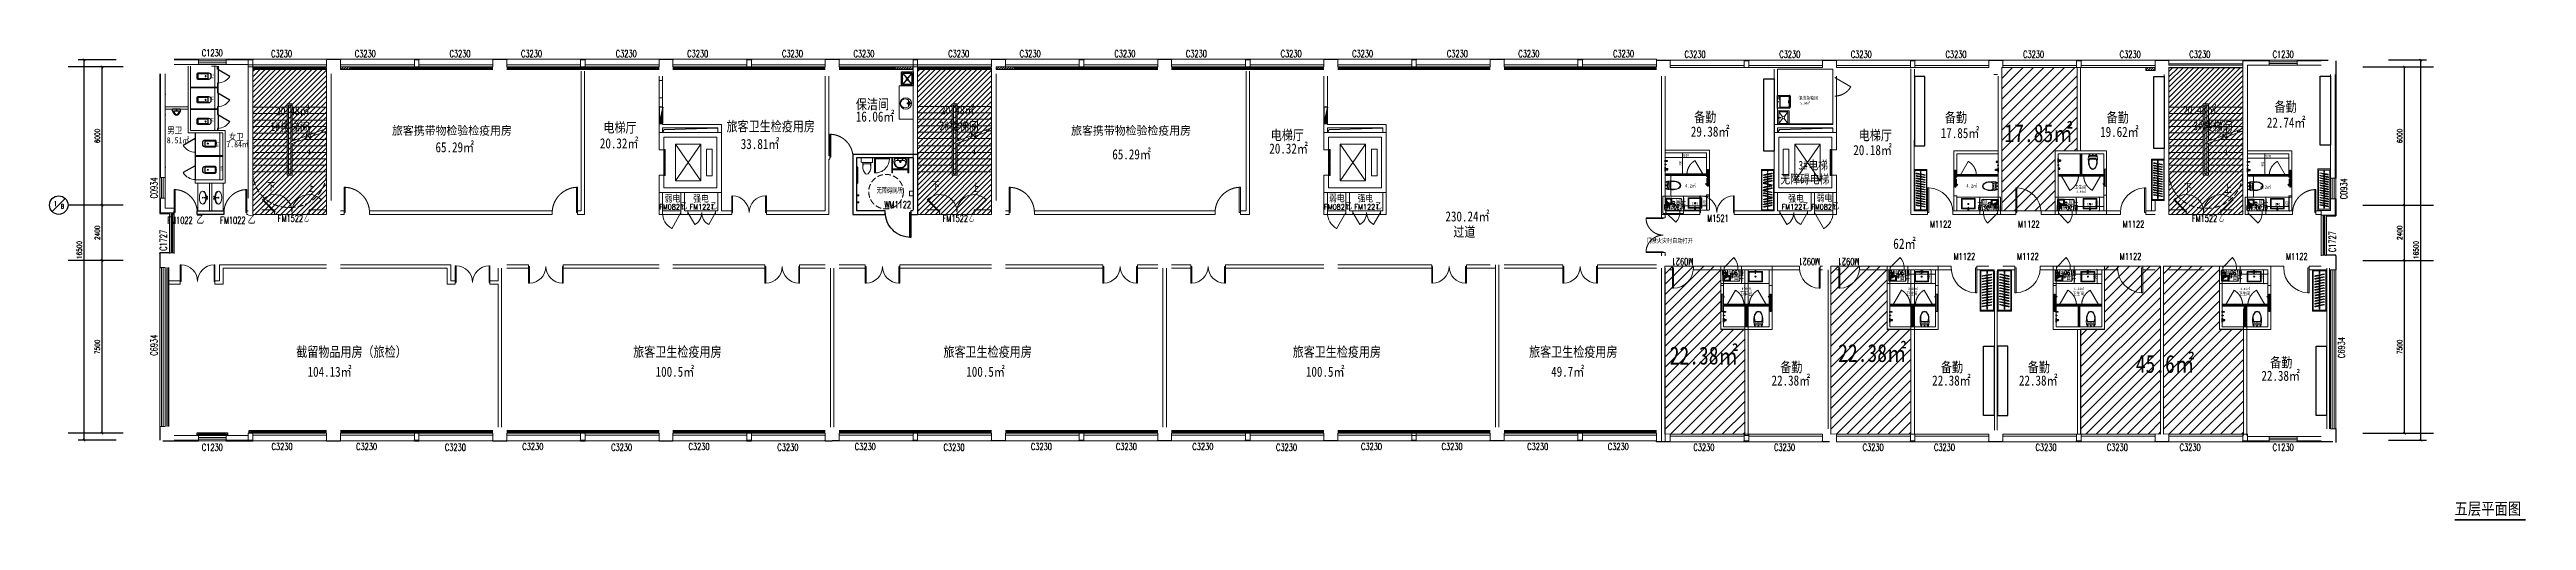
# Model space of a CAD drawing. Header units: millimetres. Extents: x 164760 to 3716174, y -1766400 to 11969.
# Drawn here: x 3608884 to 3716174, y -1655297 to -1634858 of the extents above; entities that cross this region are included whole.
import ezdxf
from ezdxf.enums import TextEntityAlignment as Align

# ---------------------------------------------------------------- set-up
doc = ezdxf.new("R2010")
doc.units = ezdxf.units.MM
doc.header["$LTSCALE"] = 1000
doc.set_wipeout_variables(frame=1)
for name, pattern in [('DASH', [0.35, 0.25, -0.1]), ('DOT', [0.2, 0.1, -0.1]), ('HIDDEN', [0.375, 0.25, -0.125, 0, 0]), ('Toilet$0$DASH', [0.35, 0.25, -0.1])]:
    doc.linetypes.add(name, pattern=pattern)
doc.layers.get('0').update_dxf_attribs({"color": 253, "linetype": 'CONTINUOUS'})
doc.layers.get('Defpoints').update_dxf_attribs({"color": 250, "linetype": 'CONTINUOUS', "lineweight": 0})
for name, color, linetype in [('3', 253, 'CONTINUOUS'), ('AXIS', 253, 'CONTINUOUS'), ('AXIS_TEXT', 253, 'CONTINUOUS'), ('DIM_LEAD', 253, 'CONTINUOUS'), ('DIM_SYMB', 253, 'CONTINUOUS'), ('FC-Text Annotation', 253, 'CONTINUOUS'), ('FF-FIXT', 253, 'CONTINUOUS'), ('LATRINE', 253, 'CONTINUOUS'), ('LVTRY', 253, 'CONTINUOUS'), ('PUB_TEXT', 253, 'CONTINUOUS'), ('SURFACE', 253, 'CONTINUOUS'), ('VPIPE-污水', 253, 'CONTINUOUS'), ('VPIPE-热给水', 253, 'CONTINUOUS'), ('VPIPE-给水', 253, 'CONTINUOUS'), ('w-消火栓', 253, 'CONTINUOUS'), ('WINDOW_TEXT', 253, 'CONTINUOUS'), ('ZJ', 253, 'CONTINUOUS'), ('填充', 253, 'CONTINUOUS'), ('家具', 253, 'CONTINUOUS'), ('平面家具', 253, 'CONTINUOUS'), ('建-墙', 253, 'CONTINUOUS'), ('建-门', 253, 'CONTINUOUS'), ('洁具', 253, 'CONTINUOUS'), ('风道（排气道）', 253, 'CONTINUOUS')]:
    doc.layers.add(name, color=color, linetype=linetype)
for name, color, linetype, lineweight in [('A-FLOR-SPCL', 253, 'CONTINUOUS', 18), ('DOOR【门】', 253, 'CONTINUOUS', 0), ('FF-Door【门】', 253, 'CONTINUOUS', 0), ('FF-FIXT【洁具】', 253, 'CONTINUOUS', 0), ('FF-FURN【成品家具】', 253, 'CONTINUOUS', 0), ('FF-FURN【成品家私】', 253, 'CONTINUOUS', 0), ('FF-Text【平面文字】', 253, 'CONTINUOUS', 0), ('MK【门槛线】', 253, 'CONTINUOUS', 0), ('PUB_HATCH', 253, 'CONTINUOUS', 0), ('RC-Dim【天花尺寸】', 253, 'CONTINUOUS', 0), ('RC-Hatch【天花填充】', 253, 'CONTINUOUS', 0), ('RC-Text【天花文字】', 253, 'CONTINUOUS', 0), ('STAIR', 253, 'CONTINUOUS', 0), ('TXT【平面空间文字】', 253, 'CONTINUOUS', 0), ('WALL', 253, 'CONTINUOUS', 0), ('Wall【墙体】', 253, 'CONTINUOUS', 0), ('Wall【新建墙】', 253, 'CONTINUOUS', 0), ('WINDOW', 253, 'CONTINUOUS', 0), ('Xline【辅助线】', 253, 'CONTINUOUS', 0), ('建-洁具', 253, 'CONTINUOUS', 5)]:
    doc.layers.add(name, color=color, linetype=linetype, lineweight=lineweight)
doc.layers.add('审图', color=253, linetype='CONTINUOUS', plot=False)
doc.styles.add('-宋体', font='', dxfattribs={"width": 0.8})
doc.styles.add('_TCH_AXIS', font='COMPLEX', dxfattribs={"bigfont": 'GBCBIG'})
doc.styles.add('_TCH_DIM', font='SIMPLEX', dxfattribs={"bigfont": 'GBCBIG'})
doc.styles.add('_TCH_DIM_T3', font='SIMPLEX', dxfattribs={"width": 0.705882, "bigfont": 'GBCBIG'})
doc.styles.add('_TCH_WINDOW', font='SIMPLEX', dxfattribs={"bigfont": 'GBCBIG'})
doc.styles.add('DIM_FONT', font='SIMPLEX', dxfattribs={"width": 0.7, "bigfont": 'GBCBIG'})
doc.styles.get("Standard").update_dxf_attribs({"font": 'GBENOR', "bigfont": 'GBCBIG'})
doc.styles.add('SUN', font='romans.shx', dxfattribs={"width": 0.8, "bigfont": 'hzdx.shx'})
doc.styles.add('Toilet$0$Are-Tiol-L2$0$dim_font', font='zjdz-s.shx', dxfattribs={"width": 0.7, "bigfont": 'zjdz.shx'})
doc.styles.add('宋体', font='', dxfattribs={"width": 0.7})
doc.styles.add('尺寸标注', font='ARCHS.SHX', dxfattribs={"width": 0.8})
doc.styles.add('文字', font='')
doc.styles.get('-宋体').set_extended_font_data('SimSun')
doc.styles.get('宋体').set_extended_font_data('SimSun')
doc.styles.get('文字').set_extended_font_data('SimSun')
doc.dimstyles.new('_TCH_ARCH&&100', dxfattribs={"dimtxt": 212.5, "dimasz": 100, "dimexe": 250, "dimexo": 300, "dimgap": 100, "dimtad": 1, "dimdec": 0, "dimzin": 0, "dimdsep": 46, "dimtxsty": '_TCH_DIM_T3', "dimblk": 'ARCHTICK', "dimcen": 0.09, "dimclrt": 7, "dimazin": 2, "dimtfac": 1, "dimtdec": 0, "dimtix": 1, "dimtmove": 2, "dimatfit": 3, "dimtolj": 1, "dimtzin": 0, "dimarcsym": 0})
doc.dimstyles.new('海龙1：50', dxfattribs={"dimscale": 50, "dimtxt": 2.5, "dimasz": 1, "dimexe": 1, "dimexo": 1, "dimgap": 0.7, "dimtad": 1, "dimdec": 0, "dimrnd": 5, "dimdsep": 46, "dimtxsty": '尺寸标注', "dimblk": 'ARCHTICK', "dimblk1": 'ARCHTICK', "dimblk2": 'ARCHTICK', "dimcen": 1, "dimclrd": 44, "dimclre": 44, "dimclrt": 2, "dimadec": 0, "dimazin": 0, "dimtfac": 1, "dimtdec": 0, "dimtix": 1, "dimtmove": 2, "dimatfit": 3, "dimldrblk": 'hl_arrow2', "dimfxl": 5, "dimfxlon": 1, "dimarcsym": 0})
doc.dimstyles.new('海龙_1：60', dxfattribs={"dimscale": 60, "dimtxt": 2.25, "dimasz": 1, "dimexe": 1.5, "dimexo": 1, "dimgap": 0.7, "dimtad": 1, "dimdec": 0, "dimrnd": 5, "dimdsep": 46, "dimtxsty": '尺寸标注', "dimblk": 'ARCHTICK', "dimblk1": 'ARCHTICK', "dimblk2": 'ARCHTICK', "dimcen": 1, "dimclrd": 44, "dimclre": 44, "dimclrt": 2, "dimadec": 0, "dimazin": 0, "dimtfac": 1, "dimtdec": 0, "dimtix": 1, "dimtmove": 2, "dimatfit": 3, "dimldrblk": 'hl_arrow2', "dimfxl": 5, "dimfxlon": 1, "dimarcsym": 0})
pattern_1 = [(45, (1154937.9, -235632.184), (-53.0330086, 53.0330086), [])]
pattern_2 = [(45, (23086.14, -150675.3), (-224.5064, 224.5064), [])]

msp = doc.modelspace()

# ---------------------------------------------------------------- texts
at = {"layer": 'AXIS_TEXT', "color": 7, "style": '_TCH_AXIS'}
for s, height, p, p2 in [('1', 218.6, (3609085.2, -1641655), (3609178.9, -1641655)), ('B', 177.8, (3609370.3, -1641753.5), (3609514.2, -1641753.5))]:
    msp.add_text(s, height=height, dxfattribs=at).set_placement(p, p2, align=Align.FIT)
at = {"layer": 'PUB_TEXT', "color": 7, "style": '宋体', "width": 0.8}
msp.add_text('五层平面图', height=528.69, dxfattribs=at).set_placement((3713059.5, -1655044.7))

# ---------------------------------------------------------------- blocks, each defined once
blk = doc.blocks.new('_ArchTick')
at = {"color": 2, "linetype": 'ByBlock', "const_width": 0.4}
blk.add_lwpolyline([(-0.5, -0.5), (0.5, 0.5)], dxfattribs=at)
blk = doc.blocks.new('*D361')
at = {"layer": 'AXIS', "color": 0, "lineweight": -2, "transparency": 16777216}
for p, q in [((3611773, -1635311), (3610128, -1635311)), ((3610378, -1651811), (3610378, -1635311)), ((3611773, -1651811), (3610128, -1651811))]:
    blk.add_line(p, q, dxfattribs=at)
at = {"layer": 'Defpoints', "color": 0, "transparency": 16777216}
for p in [(3610378, -1635311), (3612073, -1635311), (3612073, -1651811)]:
    blk.add_point(p, dxfattribs=at)
at = {"layer": 'AXIS', "color": 0, "lineweight": -2, "transparency": 16777216, "xscale": 100, "yscale": 100, "zscale": 100}
for p, rotation in [((3610378, -1635311), 90), ((3610378, -1651811), 270)]:
    blk.add_blockref('_ArchTick', p, dxfattribs=dict(at, rotation=rotation))
at = {"layer": 'AXIS', "color": 7, "transparency": 16777216, "insert": (3610171, -1643561), "char_height": 212.5, "attachment_point": 5, "rotation": 90, "style": '_TCH_DIM_T3'}
blk.add_mtext('\\A1;16500', dxfattribs=at)
blk = doc.blocks.new('*D353')
at = {"layer": 'AXIS', "color": 0, "lineweight": -2, "transparency": 16777216}
for p, q in [((3710205, -1644011), (3711141, -1644011)), ((3710891, -1651511), (3710891, -1644011)), ((3710205, -1651511), (3711141, -1651511))]:
    blk.add_line(p, q, dxfattribs=at)
at = {"layer": 'Defpoints', "color": 0, "transparency": 16777216}
for p in [(3709905, -1644011), (3710891, -1644011), (3709905, -1651511)]:
    blk.add_point(p, dxfattribs=at)
at = {"layer": 'AXIS', "color": 0, "lineweight": -2, "transparency": 16777216, "xscale": 100, "yscale": 100, "zscale": 100}
for p, rotation in [((3710891, -1644011), 90), ((3710891, -1651511), 270)]:
    blk.add_blockref('_ArchTick', p, dxfattribs=dict(at, rotation=rotation))
at = {"layer": 'AXIS', "color": 7, "transparency": 16777216, "insert": (3710685, -1647761), "char_height": 212.5, "attachment_point": 5, "rotation": 90, "style": '_TCH_DIM_T3'}
blk.add_mtext('\\A1;7500', dxfattribs=at)
blk = doc.blocks.new('*D354')
at = {"layer": 'AXIS', "color": 0, "lineweight": -2, "transparency": 16777216}
for p, q in [((3710205, -1641611), (3711141, -1641611)), ((3710891, -1644011), (3710891, -1641611)), ((3710205, -1644011), (3711141, -1644011))]:
    blk.add_line(p, q, dxfattribs=at)
at = {"layer": 'Defpoints', "color": 0, "transparency": 16777216}
for p in [(3709905, -1641611), (3710891, -1641611), (3709905, -1644011)]:
    blk.add_point(p, dxfattribs=at)
at = {"layer": 'AXIS', "color": 0, "lineweight": -2, "transparency": 16777216, "xscale": 100, "yscale": 100, "zscale": 100}
for p, rotation in [((3710891, -1641611), 90), ((3710891, -1644011), 270)]:
    blk.add_blockref('_ArchTick', p, dxfattribs=dict(at, rotation=rotation))
at = {"layer": 'AXIS', "color": 7, "transparency": 16777216, "insert": (3710685, -1642811), "char_height": 212.5, "attachment_point": 5, "rotation": 90, "style": '_TCH_DIM_T3'}
blk.add_mtext('\\A1;2400', dxfattribs=at)
blk = doc.blocks.new('*D355')
at = {"layer": 'AXIS', "color": 0, "lineweight": -2, "transparency": 16777216}
for p, q in [((3710205, -1635611), (3711141, -1635611)), ((3710891, -1641611), (3710891, -1635611)), ((3710205, -1641611), (3711141, -1641611))]:
    blk.add_line(p, q, dxfattribs=at)
at = {"layer": 'Defpoints', "color": 0, "transparency": 16777216}
for p in [(3709905, -1635611), (3710891, -1635611), (3709905, -1641611)]:
    blk.add_point(p, dxfattribs=at)
at = {"layer": 'AXIS', "color": 0, "lineweight": -2, "transparency": 16777216, "xscale": 100, "yscale": 100, "zscale": 100}
for p, rotation in [((3710891, -1635611), 90), ((3710891, -1641611), 270)]:
    blk.add_blockref('_ArchTick', p, dxfattribs=dict(at, rotation=rotation))
at = {"layer": 'AXIS', "color": 7, "transparency": 16777216, "insert": (3710685, -1638611), "char_height": 212.5, "attachment_point": 5, "rotation": 90, "style": '_TCH_DIM_T3'}
blk.add_mtext('\\A1;6000', dxfattribs=at)
blk = doc.blocks.new('*D356')
at = {"layer": 'AXIS', "color": 0, "lineweight": -2, "transparency": 16777216}
for p, q in [((3710205, -1635311), (3711851, -1635311)), ((3711601, -1651811), (3711601, -1635311)), ((3710205, -1651811), (3711851, -1651811))]:
    blk.add_line(p, q, dxfattribs=at)
at = {"layer": 'Defpoints', "color": 0, "transparency": 16777216}
for p in [(3709905, -1635311), (3711601, -1635311), (3709905, -1651811)]:
    blk.add_point(p, dxfattribs=at)
at = {"layer": 'AXIS', "color": 0, "lineweight": -2, "transparency": 16777216, "xscale": 100, "yscale": 100, "zscale": 100}
for p, rotation in [((3711601, -1635311), 90), ((3711601, -1651811), 270)]:
    blk.add_blockref('_ArchTick', p, dxfattribs=dict(at, rotation=rotation))
at = {"layer": 'AXIS', "color": 7, "transparency": 16777216, "insert": (3711394, -1643561), "char_height": 212.5, "attachment_point": 5, "rotation": 90, "style": '_TCH_DIM_T3'}
blk.add_mtext('\\A1;16500', dxfattribs=at)
blk = doc.blocks.new('*D358')
at = {"layer": 'AXIS', "color": 0, "lineweight": -2, "transparency": 16777216}
for p, q in [((3611843, -1644011), (3610907, -1644011)), ((3611157, -1651511), (3611157, -1644011)), ((3611843, -1651511), (3610907, -1651511))]:
    blk.add_line(p, q, dxfattribs=at)
at = {"layer": 'Defpoints', "color": 0, "transparency": 16777216}
for p in [(3611157, -1644011), (3612143, -1644011), (3612143, -1651511)]:
    blk.add_point(p, dxfattribs=at)
at = {"layer": 'AXIS', "color": 0, "lineweight": -2, "transparency": 16777216, "xscale": 100, "yscale": 100, "zscale": 100}
for p, rotation in [((3611157, -1644011), 90), ((3611157, -1651511), 270)]:
    blk.add_blockref('_ArchTick', p, dxfattribs=dict(at, rotation=rotation))
at = {"layer": 'AXIS', "color": 7, "transparency": 16777216, "insert": (3610950, -1647761), "char_height": 212.5, "attachment_point": 5, "rotation": 90, "style": '_TCH_DIM_T3'}
blk.add_mtext('\\A1;7500', dxfattribs=at)
blk = doc.blocks.new('*D359')
at = {"layer": 'AXIS', "color": 0, "lineweight": -2, "transparency": 16777216}
for p, q in [((3611843, -1641611), (3610907, -1641611)), ((3611157, -1644011), (3611157, -1641611)), ((3611843, -1644011), (3610907, -1644011))]:
    blk.add_line(p, q, dxfattribs=at)
at = {"layer": 'Defpoints', "color": 0, "transparency": 16777216}
for p in [(3611157, -1641611), (3612143, -1641611), (3612143, -1644011)]:
    blk.add_point(p, dxfattribs=at)
at = {"layer": 'AXIS', "color": 0, "lineweight": -2, "transparency": 16777216, "xscale": 100, "yscale": 100, "zscale": 100}
for p, rotation in [((3611157, -1641611), 90), ((3611157, -1644011), 270)]:
    blk.add_blockref('_ArchTick', p, dxfattribs=dict(at, rotation=rotation))
at = {"layer": 'AXIS', "color": 7, "transparency": 16777216, "insert": (3610950, -1642811), "char_height": 212.5, "attachment_point": 5, "rotation": 90, "style": '_TCH_DIM_T3'}
blk.add_mtext('\\A1;2400', dxfattribs=at)
blk = doc.blocks.new('*D360')
at = {"layer": 'AXIS', "color": 0, "lineweight": -2, "transparency": 16777216}
for p, q in [((3611843, -1635611), (3610907, -1635611)), ((3611157, -1641611), (3611157, -1635611)), ((3611843, -1641611), (3610907, -1641611))]:
    blk.add_line(p, q, dxfattribs=at)
at = {"layer": 'Defpoints', "color": 0, "transparency": 16777216}
for p in [(3611157, -1635611), (3612143, -1635611), (3612143, -1641611)]:
    blk.add_point(p, dxfattribs=at)
at = {"layer": 'AXIS', "color": 0, "lineweight": -2, "transparency": 16777216, "xscale": 100, "yscale": 100, "zscale": 100}
for p, rotation in [((3611157, -1635611), 90), ((3611157, -1641611), 270)]:
    blk.add_blockref('_ArchTick', p, dxfattribs=dict(at, rotation=rotation))
at = {"layer": 'AXIS', "color": 7, "transparency": 16777216, "insert": (3610950, -1638611), "char_height": 212.5, "attachment_point": 5, "rotation": 90, "style": '_TCH_DIM_T3'}
blk.add_mtext('\\A1;6000', dxfattribs=at)
blk = doc.blocks.new('$WINLIB2D$00000004')
for p, q in [((-0.5, 0.5), (0.5, 0.5)), ((-0.5, 0.5), (-0.5, -0.5)), ((0.5, -0.5), (0.5, 0.5)), ((-0.5, 0.241), (0.5, 0.241)), ((-0.5, -0.5), (0.5, -0.5))]:
    blk.add_line(p, q)
blk = doc.blocks.new('$TCHSYS$WIN2D')
for p, q in [((-0.5, 0.5), (0.5, 0.5)), ((-0.5, 0.5), (-0.5, -0.5)), ((0.5, 0.5), (0.5, -0.5)), ((0.5, 0.167), (-0.5, 0.167)), ((0.5, -0.167), (-0.5, -0.167)), ((-0.5, -0.5), (0.5, -0.5))]:
    blk.add_line(p, q)
blk = doc.blocks.new('$WINLIB2D$00000005')
for p, q in [((-0.5, 0.5), (0.5, 0.5)), ((-0.5, 0.5), (-0.5, -0.5)), ((0.5, 0.167), (-0.5, 0.167)), ((0.5, 0), (-0.5, 0)), ((0.5, -0.5), (0.5, 0.5)), ((0.5, -0.167), (-0.5, -0.167)), ((-0.5, -0.5), (0.5, -0.5))]:
    blk.add_line(p, q)
blk = doc.blocks.new('海龙0819133999')
at = {"layer": 'LVTRY'}
blk.add_lwpolyline([(118, 8100), (118, 8130), (-282, 8130)], dxfattribs=at)
at = {"layer": 'SURFACE'}
for p, q in [((-282, 9840), (118, 9840)), ((118, 10500), (118, 9840)), ((118, 8100), (118, 7500)), ((118, 600), (88, 600)), ((118, 600), (118, 0))]:
    blk.add_line(p, q, dxfattribs=at)
at = {"layer": 'WALL'}
for p, q in [((-512, 10070), (-512, 9870)), ((-512, 10070), (-112, 10070)), ((-512, 9870), (-312, 9870)), ((-312, 9870), (88, 9870)), ((-112, 10500), (-112, 10070)), ((88, 9870), (88, 10500)), ((-312, 8130), (-512, 8130)), ((-512, 8130), (-512, 8100)), ((-312, 8100), (-312, 8130))]:
    blk.add_line(p, q, dxfattribs=at)
at = {"layer": 'Wall【墙体】', "color": 6}
blk.add_line((-512, 9900), (-512, 10050), dxfattribs=at)
at = {"layer": 'WINDOW'}
ref = blk.add_blockref('$WINLIB2D$00000005', (-397, 9000), dxfattribs=dict(at, xscale=1740, yscale=-230, zscale=1740, rotation=270))
ref.add_attrib('A', 'C1727', (112, 8263), dxfattribs={"layer": 'WINDOW_TEXT', "height": 297.5, "rotation": 90, "style": '_TCH_WINDOW', "width": 0.705882})
ref = blk.add_blockref('$TCHSYS$WIN2D', (3, 4050), dxfattribs=dict(at, xscale=6900, yscale=-230, zscale=6900, rotation=270))
ref.add_attrib('A', 'C6934', (512, 3667), dxfattribs={"layer": 'WINDOW_TEXT', "height": 297.5, "rotation": 90, "style": '_TCH_WINDOW', "width": 0.705882})
blk = doc.blocks.new('$QC001_5')
blk.add_line((-325, 200), (325, 0))
blk.add_lwpolyline([(325, 0), (325, 200), (-325, 200), (-325, 0)], close=True)
blk.add_solid([(-325, 200), (325, 200), (-325, 200), (325, 0)])
at = {"flags": 1}
for tag in ['UNIT', 'WHAT', 'SPEC']:
    blk.add_attdef(tag, (0, 0), '', height=0.001, dxfattribs=at)
blk = doc.blocks.new('$TCHSYS$LDOR22D')
for p, q in [((-0.517, 0.833), (-0.017, 0.833)), ((-0.517, 0.833), (-0.517, 0.667)), ((-0.517, 0.667), (-0.017, 0.667)), ((-0.5, 0.5), (0.5, 0.5)), ((-0.017, 0.833), (-0.017, 0.667)), ((0.017, 0.833), (0.017, 0.667)), ((0.017, 0.833), (0.517, 0.833)), ((0.017, 0.667), (0.517, 0.667)), ((0.517, 0.833), (0.517, 0.667))]:
    blk.add_line(p, q)
blk = doc.blocks.new('$DorLib2D$00000214')
at = {"color": 0}
blk.add_line((0.5, 0), (0, 0.87), dxfattribs=at)
blk.add_arc((0.5, 0), 1, 120, 180, dxfattribs=at)
blk = doc.blocks.new('$DorLib2D$00000215')
at = {"color": 0}
for p, q in [((-0.5, 0), (-0.25, 0.433)), ((0.5, 0), (0.25, 0.433))]:
    blk.add_line(p, q, dxfattribs=at)
for centre, start, end in [((-0.5, 0), 0, 60), ((0.5, 0), 120, 180)]:
    blk.add_arc(centre, 0.5, start, end, dxfattribs=at)
blk = doc.blocks.new('$DorLib2D$00000002')
for p, q in [((-0.5, 0), (-0.5, 0.4875)), ((-0.475, 0.4875), (-0.5, 0.4875)), ((-0.5, 0), (-0.475, 0)), ((-0.475, 0), (-0.475, 0.4875)), ((0.475, 0), (0.475, 0.4875)), ((0.475, 0.4875), (0.5, 0.4875)), ((0.5, 0), (0.475, 0)), ((0.5, 0), (0.5, 0.4875))]:
    blk.add_line(p, q)
at = {"lineweight": 13}
for centre, start, end in [((-0.4875, 0), 0, 88.530716), ((0.4875, 0), 91.469284, 180)]:
    blk.add_arc(centre, 0.4875, start, end, dxfattribs=at)
blk = doc.blocks.new('$DorLib2D$00000001')
for p, q in [((0.45, 0.975), (0.5, 0.975)), ((0.45, 0), (0.45, 0.975)), ((0.5, 0), (0.45, 0)), ((0.5, 0), (0.5, 0.975))]:
    blk.add_line(p, q)
at = {"lineweight": 13}
blk.add_arc((0.475, 0), 0.975, 91.46928, 180, dxfattribs=at)
blk = doc.blocks.new('DOOR_D01')
at = {"layer": 'DOOR【门】'}
blk.add_lwpolyline([(-0.456, 1), (-0.456, 0), (-0.5, 0), (-0.5, 1)], close=True, dxfattribs=at)
at = {"layer": 'DOOR【门】', "color": 8, "linetype": 'HIDDEN', "ltscale": 15}
blk.add_arc((-0.511, -0.01), 1.011, 0.59152, 87.46644, dxfattribs=at)
blk = doc.blocks.new('$lvtry$00000191')
at = {"color": 0}
for p, q in [((-250, -50, 0), (-39, -219, 0)), ((-250, -450, 0), (-39, -281, 0)), ((39, -219, 0), (250, -50, 0)), ((39, -281, 0), (250, -450, 0))]:
    blk.add_line(p, q, dxfattribs=at)
at = {"color": 0, "elevation": 0}
for points in [[(300, -500), (300, 0), (-300, 0), (-300, -500)], [(250, -450), (250, -50), (-250, -50), (-250, -450)]]:
    blk.add_lwpolyline(points, close=True, dxfattribs=at)
at = {"color": 0}
blk.add_circle((0, -250, 0), 50, dxfattribs=at)
for p in [(0, -50, 0), (0, -250, 0)]:
    blk.add_point(p, dxfattribs=at)
blk = doc.blocks.new('M_E33IEP')
for p, q in [((44, -21), (44, 20)), ((44, 20), (194, 20)), ((135, 135), (135, 20)), ((194, 20), (194, -21)), ((194, -21), (44, -21)), ((135, -21), (135, -144))]:
    blk.add_line(p, q)
for centre, radius in [((248, -5), 246), ((106, 56), 26.7), ((105, -55), 26.7)]:
    blk.add_circle(centre, radius)
blk.add_arc((274, -5), 197, 225.25267, 134.74733)
at = {"style": 'DIM_FONT', "width": 0.8, "flags": 9}
for tag in ['XSIZE', 'YSIZE']:
    blk.add_attdef(tag, (0, 0), '', height=0.5, dxfattribs=at)
at = {"width": 0.8, "flags": 9}
for tag in ['XSIZE', 'YSIZE']:
    blk.add_attdef(tag, (2, -251), '', height=150, dxfattribs=at)
blk = doc.blocks.new('海龙0430112171')
at = {"layer": 'Wall【墙体】', "color": 6}
for p, q in [((-1900, 6000), (-1900, 150)), ((-1750, 6000), (-1750, 2550)), ((-1700, 2550), (-1750, 2550)), ((-1700, 2400), (-1750, 2400)), ((-1750, 2400), (-1750, 0))]:
    blk.add_line(p, q, dxfattribs=at)
blk.add_lwpolyline([(-1700, 2550), (-1700, 2400)], dxfattribs=at)
at = {"layer": '建-洁具'}
blk.add_lwpolyline([(1300, 5580), (1300, 4131), (1900, 4131), (1900, 5580)], close=True, dxfattribs=at)
at = {"xscale": 1000, "yscale": 1000, "zscale": 1000}
blk.add_blockref('DOOR_D01', (-1200, 2475), dxfattribs=at)
at = {"layer": 'LVTRY', "xscale": -1, "rotation": 90}
blk.add_blockref('$lvtry$00000191', (1400, 5880, 0), dxfattribs=at)
at = {"layer": '建-洁具', "xscale": -1, "rotation": 0.0003750859142482}
blk.add_blockref('M_E33IEP', (1835, 4818), dxfattribs=at)
at = {"layer": 'FC-Text Annotation', "style": '文字', "width": 0.8}
for s, p in [('保洁间', (-576, 4560)), ('16.06㎡', (-577, 4026))]:
    blk.add_text(s, height=438.6, dxfattribs=at).set_placement(p)
blk = doc.blocks.new('海龙0506173763')
at = {"layer": 'Xline【辅助线】'}
for points in [[(-733, 17), (-750, 0), (-1280, 530), (-1263, 547)], [(733, 17), (750, 0), (1280, 530), (1263, 547)]]:
    blk.add_lwpolyline(points, close=True, dxfattribs=at)
at = {"layer": 'Xline【辅助线】', "color": 8}
for centre, start, end in [((-745, 12), 359.1011, 135.91074), ((745, 12), 44.08926, 180.8989)]:
    blk.add_arc(centre, 745, start, end, dxfattribs=at)
blk = doc.blocks.new('海龙0506194425')
at = {"layer": 'WALL'}
for p, q in [((-650, 200), (-1400, 200)), ((-1400, 0), (-650, 0)), ((-650, 0), (-650, 200)), ((1400, 200), (850, 200)), ((850, 200), (850, 0)), ((850, 0), (1400, 0))]:
    blk.add_line(p, q, dxfattribs=at)
at = {"layer": 'Xline【辅助线】'}
blk.add_blockref('海龙0506173763', (100, 100), dxfattribs=at)
blk = doc.blocks.new('海龙0506194634')
at = {"layer": 'Xline【辅助线】', "xscale": -1}
blk.add_blockref('海龙0506194425', (0, 325), dxfattribs=at)
at = {"layer": 'WINDOW_TEXT', "style": '_TCH_WINDOW', "width": 0.705882}
for s, height, p in [('FM1522', 297.5, (-715, 0)), ('乙', 298, (425, 0))]:
    blk.add_text(s, height=height, dxfattribs=at).set_placement(p)
blk = doc.blocks.new('海龙0506195994')
at = {"layer": 'Xline【辅助线】'}
blk.add_blockref('海龙0506194425', (0, 325), dxfattribs=at)
at = {"layer": 'WINDOW_TEXT', "style": '_TCH_WINDOW', "width": 0.705882}
for s, height, p in [('FM1522', 297.5, (-405, 0)), ('乙', 298, (771, 0))]:
    blk.add_text(s, height=height, dxfattribs=at).set_placement(p)
blk = doc.blocks.new('A$C4D690477')
at = {"layer": 'FF-FIXT【洁具】', "color": 252}
for p, q in [((344, 302), (205, 285)), ((205, 285), (205, 267)), ((205, 267), (344, 249))]:
    blk.add_line(p, q, dxfattribs=at)
at = {"layer": 'FF-FIXT【洁具】', "color": 251}
blk.add_circle((145, 277), 16, dxfattribs=at)
at = {"layer": 'FF-FIXT【洁具】', "color": 252}
for centre in [(335, 320), (335, 231)]:
    blk.add_circle(centre, 17.9, dxfattribs=at)
at = {"layer": 'FF-FIXT【洁具】', "color": 181, "extrusion": (0, 0, -1)}
for centre, ratio, start_param, end_param in [((139, 277), 0.5, 4.7828846, 10.9342224), ((158, 277), 0.5310756, 3.0762391, 4.6381068), ((158, 277), 0.5310756, 4.7958155, 6.3485388)]:
    blk.add_ellipse(centre, major_axis=(0, -277), ratio=ratio, start_param=start_param, end_param=end_param, dxfattribs=at)
blk = doc.blocks.new('$TCHSYS$APDOOR2D')
blk.add_line((0.5, 0), (0, 0.87))
at = {"lineweight": 13}
blk.add_arc((0.5, 0), 1, 120, 180, dxfattribs=at)
blk = doc.blocks.new('$lvtry$00000200')
for p, q in [((-140, -40, 0), (-140, -480, 0)), ((140, -470, 0), (-140, -470, 0)), ((-110, -40, 0), (-110, -470, 0)), ((100, 0, 0), (-100, 0, 0)), ((100, -30, 0), (-100, -30, 0)), ((-30, -590, 0), (30, -590, 0)), ((110, -470, 0), (110, -40, 0)), ((140, -480, 0), (140, -40, 0))]:
    blk.add_line(p, q)
blk.add_circle((0, -359, 0), 20)
for centre, radius, start, end in [((-100, -40, 0), 40, 90, 180), ((-30, -480, 0), 110, 180, 270), ((-100, -40, 0), 10, 90, 180), ((30, -480, 0), 110, 270, 0), ((100, -40, 0), 40, 0, 90), ((100, -40, 0), 10, 0, 90)]:
    blk.add_arc(centre, radius, start, end)
blk.add_point((0, 0))
blk = doc.blocks.new('*D374')
at = {"layer": 'Defpoints', "color": 0, "transparency": 16777216}
for p in [(-44531, -137598), (-44399, -137598), (-44399, -138608)]:
    blk.add_point(p, dxfattribs=at)
at = {"layer": 'RC-Dim【天花尺寸】', "color": 44, "lineweight": -2, "transparency": 16777216}
for p, q in [((-44449, -137598), (-44606, -137598)), ((-44531, -138608), (-44531, -137598)), ((-44449, -138608), (-44606, -138608))]:
    blk.add_line(p, q, dxfattribs=at)
at = {"layer": 'RC-Dim【天花尺寸】', "color": 44, "lineweight": -2, "transparency": 16777216, "xscale": 50, "yscale": 50, "zscale": 50}
for p, rotation in [((-44531, -137598), 90), ((-44531, -138608), 270)]:
    blk.add_blockref('_ArchTick', p, dxfattribs=dict(at, rotation=rotation))
at = {"layer": 'RC-Dim【天花尺寸】', "color": 2, "transparency": 16777216, "insert": (-44623, -138103), "char_height": 112.5, "attachment_point": 5, "rotation": 90, "style": '尺寸标注'}
blk.add_mtext('1010', dxfattribs=at)
blk = doc.blocks.new('hl_arrow2')
at = {"color": 2}
blk.add_line((-0.2, 0), (-1, 0), dxfattribs=at)
blk.add_lwpolyline([(-0.2, 0), (-0.9, -0.7), (-0.7, -0.9), (0, 0), (-0.7, 0.9), (-0.9, 0.7)], close=True, dxfattribs=at)
for points in [[(-0.9, 0.7), (-0.7, 0.9), (-0.2, 0), (0, 0)], [(-0.9, -0.7), (-0.7, -0.9), (-0.2, 0), (0, 0)]]:
    blk.add_solid(points, dxfattribs=at)
blk = doc.blocks.new('*D375')
at = {"layer": 'Defpoints', "color": 0, "transparency": 16777216}
for p in [(-44989, -136583), (-44744, -136583), (-44989, -137498)]:
    blk.add_point(p, dxfattribs=at)
at = {"layer": 'RC-Dim【天花尺寸】', "color": 44, "lineweight": -2, "transparency": 16777216}
for p, q in [((-44939, -136583), (-44669, -136583)), ((-44744, -137498), (-44744, -136583)), ((-44939, -137498), (-44669, -137498))]:
    blk.add_line(p, q, dxfattribs=at)
at = {"layer": 'RC-Dim【天花尺寸】', "color": 44, "lineweight": -2, "transparency": 16777216, "xscale": 50, "yscale": 50, "zscale": 50}
for p, rotation in [((-44744, -136583), 90), ((-44744, -137498), 270)]:
    blk.add_blockref('_ArchTick', p, dxfattribs=dict(at, rotation=rotation))
at = {"layer": 'RC-Dim【天花尺寸】', "color": 2, "transparency": 16777216, "insert": (-44838, -137041), "char_height": 112.5, "attachment_point": 5, "rotation": 90, "style": '尺寸标注'}
blk.add_mtext('915', dxfattribs=at)
blk = doc.blocks.new('*D376')
at = {"layer": 'Defpoints', "color": 0, "transparency": 16777216}
for p in [(-44939, -135643), (-44744, -135643), (-44939, -136558)]:
    blk.add_point(p, dxfattribs=at)
at = {"layer": 'RC-Dim【天花尺寸】', "color": 44, "lineweight": -2, "transparency": 16777216}
for p, q in [((-44889, -135643), (-44669, -135643)), ((-44744, -136558), (-44744, -135643)), ((-44889, -136558), (-44669, -136558))]:
    blk.add_line(p, q, dxfattribs=at)
at = {"layer": 'RC-Dim【天花尺寸】', "color": 44, "lineweight": -2, "transparency": 16777216, "xscale": 50, "yscale": 50, "zscale": 50}
for p, rotation in [((-44744, -135643), 90), ((-44744, -136558), 270)]:
    blk.add_blockref('_ArchTick', p, dxfattribs=dict(at, rotation=rotation))
at = {"layer": 'RC-Dim【天花尺寸】', "color": 2, "transparency": 16777216, "insert": (-44838, -136101), "char_height": 112.5, "attachment_point": 5, "rotation": 90, "style": '尺寸标注'}
blk.add_mtext('915', dxfattribs=at)
blk = doc.blocks.new('*D377')
at = {"layer": 'Defpoints', "color": 0, "transparency": 16777216}
for p in [(-44939, -134708), (-44744, -134708), (-44939, -135618)]:
    blk.add_point(p, dxfattribs=at)
at = {"layer": 'RC-Dim【天花尺寸】', "color": 44, "lineweight": -2, "transparency": 16777216}
for p, q in [((-44889, -134708), (-44669, -134708)), ((-44744, -135618), (-44744, -134708)), ((-44889, -135618), (-44669, -135618))]:
    blk.add_line(p, q, dxfattribs=at)
at = {"layer": 'RC-Dim【天花尺寸】', "color": 44, "lineweight": -2, "transparency": 16777216, "xscale": 50, "yscale": 50, "zscale": 50}
for p, rotation in [((-44744, -134708), 90), ((-44744, -135618), 270)]:
    blk.add_blockref('_ArchTick', p, dxfattribs=dict(at, rotation=rotation))
at = {"layer": 'RC-Dim【天花尺寸】', "color": 2, "transparency": 16777216, "insert": (-44838, -135163), "char_height": 112.5, "attachment_point": 5, "rotation": 90, "style": '尺寸标注'}
blk.add_mtext('910', dxfattribs=at)
blk = doc.blocks.new('*D378')
at = {"layer": 'Defpoints', "color": 0, "transparency": 16777216}
for p in [(-44530, -138633), (-44506, -138633), (-44499, -139643)]:
    blk.add_point(p, dxfattribs=at)
at = {"layer": 'RC-Dim【天花尺寸】', "color": 44, "lineweight": -2, "transparency": 16777216}
for p, q in [((-44530, -138633), (-44605, -138634)), ((-44523, -139643), (-44530, -138633)), ((-44523, -139643), (-44598, -139644))]:
    blk.add_line(p, q, dxfattribs=at)
at = {"layer": 'RC-Dim【天花尺寸】', "color": 44, "lineweight": -2, "transparency": 16777216, "xscale": 50, "yscale": 50, "zscale": 50}
for p, rotation in [((-44530, -138633), 90.39274791755227), ((-44523, -139643), 270.3927479175523)]:
    blk.add_blockref('_ArchTick', p, dxfattribs=dict(at, rotation=rotation))
at = {"layer": 'RC-Dim【天花尺寸】', "color": 2, "transparency": 16777216, "insert": (-44436, -139138), "char_height": 112.5, "attachment_point": 5, "rotation": 270.39275, "style": '尺寸标注'}
blk.add_mtext('1010', dxfattribs=at)
blk = doc.blocks.new('$lvtry$00000007')
for p, q in [((-170, 0, 0), (170, 0, 0)), ((-170, -61, 0), (-170, 0, 0)), ((-162, -88, 0), (-69, -231, 0)), ((-124, -91, 0), (-43, -216, 0)), ((-116, -76, 0), (116, -76, 0)), ((43, -216, 0), (124, -91, 0)), ((69, -231, 0), (162, -88, 0)), ((170, -61, 0), (170, 0, 0))]:
    blk.add_line(p, q)
blk.add_circle((0, -38, 0), 17.7)
for centre, radius, start, end in [((-120, -61, 0), 50, 180, 213.0863), ((-116, -86, 0), 10, 90, 213.0863), ((0, -191, 0), 80, 210, 330), ((0, -191, 0), 50, 210, 330), ((116, -86, 0), 10, 326.9137, 90), ((120, -61, 0), 50, 326.9137, 0)]:
    blk.add_arc(centre, radius, start, end)
blk = doc.blocks.new('Toilet$0$Are-Tiol-L2$0$_E24TTP')
for p, q in [((-250, 30), (-250, 170)), ((-220, 200), (220, 200)), ((220, 0), (-220, 0)), ((-170, 200), (-170, 395)), ((-140, 260), (140, 260)), ((170, 200), (170, 395)), ((250, 170), (250, 30))]:
    blk.add_line(p, q)
for centre, radius, start, end in [((-220, 170), 30, 90, 180), ((-220, 30), 30, 180, 270), ((227, 413), 398, 143.36186, 202.54952), ((0, 590), 110, 33.45086, 146.54914), ((-227, 413), 398, 337.45048, 36.63814), ((220, 170), 30, 0, 90), ((220, 30), 30, 270, 0)]:
    blk.add_arc(centre, radius, start, end)
at = {"style": 'Toilet$0$Are-Tiol-L2$0$dim_font', "width": 0.8, "flags": 9}
for tag in ['XSIZE', 'YSIZE']:
    blk.add_attdef(tag, (0, 0), '', height=0.5, dxfattribs=at)
blk = doc.blocks.new('Toilet$0$Are-Tiol-L2$0$asdassdf')
at = {"color": 0}
for p, q in [((5705, -41085, 0), (5095, -41085, 0)), ((5705, -41125, 0), (5095, -41125, 0))]:
    blk.add_line(p, q, dxfattribs=at)
at = {"color": 0, "extrusion": (9.64373e-10, -1.24481e-09, 1), "elevation": 0}
blk.add_lwpolyline([(6150, -40370), (5520, -40370, -1), (5520, -40330), (6150, -40330)], format="xyb", dxfattribs=at)
at = {"color": 0, "elevation": 0}
blk.add_lwpolyline([(6110, -40370), (6150, -40370), (6150, -39721), (6110, -39721)], close=True, dxfattribs=at)
at = {"color": 0}
for centre, radius, start, end in [((6111, -40331, 0), 611, 86.35567, 183.75938), ((5095, -41150, 0), 65, 89.99854, 179.99949), ((5095, -41150, 0), 25, 89.99854, 179.99949), ((5705, -41150, 0), 65, 359.99949, 90.00044), ((5705, -41150, 0), 25, 359.99949, 90.00044)]:
    blk.add_arc(centre, radius, start, end, dxfattribs=at)
at = {"color": 0, "ltscale": 500, "extrusion": (9.64373e-10, -1.24481e-09, 1), "rotation": 89.99949117758725}
blk.add_blockref('Toilet$0$Are-Tiol-L2$0$_E24TTP', (6150, -40700, 0), dxfattribs=at)
blk = doc.blocks.new('Toilet$0$ARE-TOIL-L2$0$ARE-TOIL-L1$0$ARE-TOIL-L1$0$ARE-TOIL-L1$0$$lvtry$00000016-flat-2')
at = {"layer": 'A-FLOR-SPCL'}
for p, q in [((-119, 185), (-194, 216)), ((-92, 222), (-177, 219)), ((-45, -171), (-153, 90)), ((-153, 90), (-45, -171)), ((90, -220), (-93, 221)), ((-93, 221), (90, -220)), ((46, -174), (-91, 158)), ((47, -211), (19, -286)), ((29, -280), (92, -222))]:
    blk.add_line(p, q, dxfattribs=at)
for centre, radius in [((-100, 68), 16.3), ((-162, -64), 31.6), ((-162, -64), 23), ((-23, -117), 16.3)]:
    blk.add_circle(centre, radius, dxfattribs=at)
for centre, radius, start, end in [((-131, -85), 307, 98.671, 175.43197), ((-167, -69), 243, 123.0561, 281.93564), ((-245, 51), 100, 22.49587, 123.0561), ((-138, 139), 50, 22.49587, 67.93515), ((-187, -78), 250, 176.03305, 226.68876), ((-153, -32), 307, 205.9023, 205.90688), ((-153, -32), 307, 227.76624, 306.32074), ((-137, -209), 100, 281.93564, 22.49587), ((0, -194), 50, 339.31491, 22.49587)]:
    blk.add_arc(centre, radius, start, end, dxfattribs=at)
blk = doc.blocks.new('Toilet$0$ARE-TOIL-L2$0$A$C6F683E22')
at = {"layer": 'A-FLOR-SPCL'}
for p, q in [((0, 0), (-630, 0)), ((-520, -40), (-630, -40)), ((-520, -700), (-630, -700)), ((0, -740), (-630, -740)), ((-520, -40), (-520, -700)), ((0, -40), (-480, -40)), ((-480, -40), (-480, -700)), ((0, -700), (-480, -700))]:
    blk.add_line(p, q, dxfattribs=at)
for centre, start, end in [((-630, -20), 90, 270), ((-630, -720), 90, 270), ((-500, -40), 0, 180), ((-500, -700), 180, 0)]:
    blk.add_arc(centre, 20, start, end, dxfattribs=at)
at = {"layer": 'A-FLOR-SPCL', "rotation": 337.5000008382454}
blk.add_blockref('Toilet$0$ARE-TOIL-L2$0$ARE-TOIL-L1$0$ARE-TOIL-L1$0$ARE-TOIL-L1$0$$lvtry$00000016-flat-2', (1, -372), dxfattribs=at)
blk = doc.blocks.new('*U63')
at = {"color": 0}
blk.add_lwpolyline([(550, 0), (550, 1100), (510, 1100), (510, 0)], close=True, dxfattribs=at)
blk.add_arc((550, 0), 1100, 90, 180, dxfattribs=at)
blk = doc.blocks.new('*U62')
at = {"color": 0, "xscale": 0.0009090909090909, "yscale": 0.0009090909090909, "zscale": 0.0009090909090909}
blk.add_blockref('*U63', (0, 0), dxfattribs=at)
blk = doc.blocks.new('A$C11fc8e7b')
at = {"layer": 'A-FLOR-SPCL'}
for points in [[(150, 1801), (250, 1801), (250, 1851), (150, 1851)], [(150, 1501), (250, 1501), (250, 1551), (150, 1551)]]:
    blk.add_lwpolyline(points, close=True, dxfattribs=at)
blk.add_lwpolyline([(2600, 2000), (2450, 2000), (2450, 1800), (2600, 1800)], dxfattribs=at)
at = {"layer": 'A-FLOR-SPCL', "linetype": 'Toilet$0$DASH'}
blk.add_circle((1433, 1984), 750, dxfattribs=at)
at = {"layer": '建-墙'}
for p, q in [((0, 3600), (0, 1000)), ((2800, 3600), (0, 3600)), ((150, 3450), (150, 1150)), ((2600, 3450), (150, 3450)), ((2600, 3450), (2600, 1200)), ((2800, 3600), (2800, 1000)), ((1400, 1150), (150, 1150)), ((1400, 1000), (1400, 1150)), ((2600, 1150), (2500, 1150)), ((2500, 1150), (2500, 1000)), ((0, 1000), (1400, 1000)), ((2500, 1000), (2800, 1000))]:
    blk.add_line(p, q, dxfattribs=at)
at = {"layer": 'A-FLOR-SPCL', "extrusion": (2.57334e-05, 7.0698e-05, 1), "xscale": -1, "rotation": 269.9989812391429}
blk.add_blockref('Toilet$0$Are-Tiol-L2$0$asdassdf', (41300, -2701, 0), dxfattribs=at)
at = {"layer": 'A-FLOR-SPCL', "extrusion": (1.17824e-06, 2.4517e-08, 1), "xscale": -1, "rotation": 270.001018975459}
blk.add_blockref('Toilet$0$ARE-TOIL-L2$0$A$C6F683E22', (2419, 3450, 0), dxfattribs=at)
at = {"layer": '建-门', "xscale": -1100, "yscale": 1100, "zscale": 199.9999999999989, "rotation": 179.9999999973677}
blk.add_blockref('*U62', (1950, 1100), dxfattribs=at)
at = {"layer": 'ZJ'}
blk.add_text('无障碍厕所', height=225, dxfattribs=at).set_placement((1022, 1908))
blk = doc.blocks.new('DOOR_D02')
at = {"layer": 'FF-Door【门】'}
for p, q in [((-0.484, 0.5), (-0.5, 0.5)), ((-0.5, 0), (-0.5, 0.5)), ((-0.484, 0), (-0.5, 0)), ((-0.484, 0), (-0.484, 0.5)), ((0.484, 0), (0.484, 0.5)), ((0.484, 0.5), (0.5, 0.5)), ((0.484, 0), (0.5, 0)), ((0.5, 0), (0.5, 0.5))]:
    blk.add_line(p, q, dxfattribs=at)
at = {"layer": 'FF-Door【门】', "color": 8, "linetype": 'HIDDEN', "ltscale": 15}
for centre, start, end in [((-0.5, 0), 0, 90), ((0.5, 0), 90, 180)]:
    blk.add_arc(centre, 0.5, start, end, dxfattribs=at)
blk = doc.blocks.new('海龙0819125799')
at = {"layer": 'Wall【墙体】', "color": 6}
for p, q in [((-361, 1800), (-361, 1650)), ((-361, 1650), (-211, 1650)), ((-211, 1650), (-211, 1800)), ((-211, 150), (-361, 150)), ((-361, 150), (-361, 0)), ((-211, 0), (-211, 150))]:
    blk.add_line(p, q, dxfattribs=at)
at = {"xscale": 1500, "yscale": 1500, "zscale": 1500, "rotation": 89.99999999895059}
blk.add_blockref('DOOR_D02', (-286, 900), dxfattribs=at)
at = {"layer": 'FC-Text Annotation', "style": '文字', "width": 0.8}
blk.add_text('门禁火灾时自动打开', height=199.1, dxfattribs=at).set_placement((-1014, 561))
blk = doc.blocks.new('海龙0109180699')
for points in [[(-1725, 7095), (-1725, 7145), (-1125, 7145), (-1125, 7095)], [(-1725, 7145), (-1725, 5345), (-1125, 5345), (-1125, 7145)], [(-1125, 5395), (-1125, 5345), (-1725, 5345), (-1725, 5395)]]:
    blk.add_lwpolyline(points, close=True)
at = {"color": 8}
for points in [[(-1700, 7095), (-1700, 5395)], [(-1150, 7095), (-1150, 5395)]]:
    blk.add_lwpolyline(points, dxfattribs=at)
at = {"color": 8, "linetype": 'DASH', "ltscale": 0.006}
for points in [[(-1629, 6959), (-1217, 6877), (-1221, 6852), (-1633, 6934)], [(-1629, 6839), (-1217, 6757), (-1221, 6732), (-1633, 6814)], [(-1629, 6719), (-1217, 6637), (-1221, 6612), (-1633, 6694)], [(-1629, 6599), (-1217, 6517), (-1221, 6492), (-1633, 6574)], [(-1629, 6479), (-1217, 6397), (-1221, 6372), (-1633, 6454)], [(-1462, 6926), (-1383, 6910), (-1388, 6885), (-1467, 6901)], [(-1462, 6806), (-1383, 6790), (-1388, 6765), (-1467, 6781)], [(-1462, 6686), (-1383, 6670), (-1388, 6645), (-1467, 6661)], [(-1462, 6566), (-1383, 6550), (-1388, 6525), (-1467, 6541)], [(-1462, 6446), (-1383, 6430), (-1388, 6405), (-1467, 6421)], [(-1463, 6918), (-1385, 6903), (-1387, 6893), (-1465, 6908)], [(-1463, 6798), (-1385, 6783), (-1387, 6773), (-1465, 6788)], [(-1463, 6678), (-1385, 6663), (-1387, 6653), (-1465, 6668)], [(-1463, 6558), (-1385, 6543), (-1387, 6533), (-1465, 6548)], [(-1463, 6438), (-1385, 6423), (-1387, 6413), (-1465, 6428)], [(-1629, 6359), (-1217, 6277), (-1221, 6252), (-1633, 6334)], [(-1629, 6239), (-1217, 6157), (-1221, 6132), (-1633, 6214)], [(-1629, 6119), (-1217, 6037), (-1221, 6012), (-1633, 6094)], [(-1629, 5999), (-1217, 5917), (-1221, 5892), (-1633, 5974)], [(-1629, 5879), (-1217, 5797), (-1221, 5772), (-1633, 5854)], [(-1629, 5759), (-1217, 5677), (-1221, 5652), (-1633, 5734)], [(-1629, 5639), (-1217, 5557), (-1221, 5532), (-1633, 5614)], [(-1462, 6326), (-1383, 6310), (-1388, 6285), (-1467, 6301)], [(-1462, 6206), (-1383, 6190), (-1388, 6165), (-1467, 6181)], [(-1462, 6086), (-1383, 6070), (-1388, 6045), (-1467, 6061)], [(-1462, 5966), (-1383, 5950), (-1388, 5925), (-1467, 5941)], [(-1462, 5846), (-1383, 5830), (-1388, 5805), (-1467, 5821)], [(-1462, 5726), (-1383, 5710), (-1388, 5685), (-1467, 5701)], [(-1462, 5606), (-1383, 5590), (-1388, 5565), (-1467, 5581)], [(-1463, 6318), (-1385, 6303), (-1387, 6293), (-1465, 6308)], [(-1463, 6198), (-1385, 6183), (-1387, 6173), (-1465, 6188)], [(-1463, 6078), (-1385, 6063), (-1387, 6053), (-1465, 6068)], [(-1463, 5958), (-1385, 5943), (-1387, 5933), (-1465, 5948)], [(-1463, 5838), (-1385, 5823), (-1387, 5813), (-1465, 5828)], [(-1463, 5718), (-1385, 5703), (-1387, 5693), (-1465, 5708)], [(-1463, 5598), (-1385, 5583), (-1387, 5573), (-1465, 5588)]]:
    blk.add_lwpolyline(points, close=True, dxfattribs=at)
at = {"color": 8}
for points in [[(-1455, 7080), (-1455, 7095), (-1395, 7095), (-1395, 7080)], [(-1395, 5410), (-1395, 5395), (-1455, 5395), (-1455, 5410)], [(-1395, 5410), (-1395, 5395), (-1455, 5395), (-1455, 5410)]]:
    blk.add_lwpolyline(points, close=True, dxfattribs=at)
at = {"color": 8, "linetype": 'DASH', "ltscale": 0.006}
for points in [[(-1438, 7080), (-1438, 5410)], [(-1413, 7080), (-1413, 5410)]]:
    blk.add_lwpolyline(points, dxfattribs=at)
at = {"layer": '平面家具', "color": 43, "linetype": 'ByBlock'}
blk.add_lwpolyline([(-1275, 3824), (-1725, 3824), (-1725, 824), (-1275, 824)], close=True, dxfattribs=at)
blk = doc.blocks.new('海龙0109184221')
at = {"layer": '平面家具', "color": 43, "linetype": 'ByBlock'}
blk.add_lwpolyline([(21, 3127), (-429, 3127), (-429, 0), (21, 0)], close=True, dxfattribs=at)
blk = doc.blocks.new('海龙0513102899', base_point=(-3246, 723))
for points in [[(-3521, 2473), (-3521, 2523), (-2971, 2523), (-2971, 2473)], [(-3521, 723), (-3521, 2523), (-2971, 2523), (-2971, 723)], [(-2971, 773), (-2971, 723), (-3521, 723), (-3521, 773)]]:
    blk.add_lwpolyline(points, close=True)
at = {"color": 8}
for points in [[(-3496, 773), (-3496, 2473)], [(-2996, 773), (-2996, 2473)]]:
    blk.add_lwpolyline(points, dxfattribs=at)
at = {"color": 8, "linetype": 'DASH', "ltscale": 0.006}
for points in [[(-3060, 2261), (-3438, 2336), (-3433, 2361), (-3055, 2286)], [(-3060, 2155), (-3438, 2230), (-3433, 2255), (-3055, 2180)], [(-3060, 2049), (-3438, 2125), (-3433, 2149), (-3055, 2074)], [(-3209, 2291), (-3288, 2307), (-3283, 2331), (-3205, 2315)], [(-3209, 2185), (-3288, 2201), (-3283, 2225), (-3205, 2210)], [(-3208, 2298), (-3286, 2314), (-3285, 2324), (-3206, 2308)], [(-3208, 2192), (-3286, 2208), (-3285, 2218), (-3206, 2202)], [(-3060, 1944), (-3438, 2019), (-3433, 2043), (-3055, 1968)], [(-3060, 1838), (-3438, 1913), (-3433, 1937), (-3055, 1862)], [(-3060, 1732), (-3438, 1807), (-3433, 1831), (-3055, 1756)], [(-3060, 1626), (-3438, 1701), (-3433, 1726), (-3055, 1650)], [(-3060, 1520), (-3438, 1595), (-3433, 1620), (-3055, 1545)], [(-3060, 1414), (-3438, 1489), (-3433, 1514), (-3055, 1439)], [(-3060, 1308), (-3438, 1383), (-3433, 1408), (-3055, 1333)], [(-3060, 1202), (-3438, 1277), (-3433, 1302), (-3055, 1227)], [(-3060, 1096), (-3438, 1172), (-3433, 1196), (-3055, 1121)], [(-3060, 991), (-3438, 1066), (-3433, 1090), (-3055, 1015)], [(-3209, 2079), (-3288, 2095), (-3283, 2119), (-3205, 2104)], [(-3209, 1973), (-3288, 1989), (-3283, 2013), (-3205, 1998)], [(-3209, 1867), (-3288, 1883), (-3283, 1908), (-3205, 1892)], [(-3209, 1762), (-3288, 1777), (-3283, 1802), (-3205, 1786)], [(-3209, 1656), (-3288, 1671), (-3283, 1696), (-3205, 1680)], [(-3209, 1550), (-3288, 1565), (-3283, 1590), (-3205, 1574)], [(-3209, 1444), (-3288, 1460), (-3283, 1484), (-3205, 1468)], [(-3209, 1338), (-3288, 1354), (-3283, 1378), (-3205, 1363)], [(-3209, 1232), (-3288, 1248), (-3283, 1272), (-3205, 1257)], [(-3209, 1126), (-3288, 1142), (-3283, 1166), (-3205, 1151)], [(-3208, 2087), (-3286, 2102), (-3285, 2112), (-3206, 2096)], [(-3208, 1981), (-3286, 1996), (-3285, 2006), (-3206, 1990)], [(-3208, 1875), (-3286, 1890), (-3285, 1900), (-3206, 1885)], [(-3208, 1769), (-3286, 1785), (-3285, 1794), (-3206, 1779)], [(-3208, 1663), (-3286, 1679), (-3285, 1688), (-3206, 1673)], [(-3208, 1557), (-3286, 1573), (-3285, 1583), (-3206, 1567)], [(-3208, 1451), (-3286, 1467), (-3285, 1477), (-3206, 1461)], [(-3208, 1345), (-3286, 1361), (-3285, 1371), (-3206, 1355)], [(-3208, 1239), (-3286, 1255), (-3285, 1265), (-3206, 1249)], [(-3208, 1134), (-3286, 1149), (-3285, 1159), (-3206, 1143)], [(-3060, 885), (-3438, 960), (-3433, 984), (-3055, 909)], [(-3209, 1020), (-3288, 1036), (-3283, 1060), (-3205, 1045)], [(-3209, 914), (-3288, 930), (-3283, 955), (-3205, 939)], [(-3208, 1028), (-3286, 1043), (-3285, 1053), (-3206, 1038)], [(-3208, 922), (-3286, 937), (-3285, 947), (-3206, 932)]]:
    blk.add_lwpolyline(points, close=True, dxfattribs=at)
at = {"color": 8}
for points in [[(-3276, 2458), (-3276, 2473), (-3216, 2473), (-3216, 2458)], [(-3276, 2458), (-3276, 2473), (-3216, 2473), (-3216, 2458)], [(-3216, 788), (-3216, 773), (-3276, 773), (-3276, 788)]]:
    blk.add_lwpolyline(points, close=True, dxfattribs=at)
at = {"color": 8, "linetype": 'DASH', "ltscale": 0.006}
for points in [[(-3259, 788), (-3259, 2458)], [(-3234, 788), (-3234, 2458)]]:
    blk.add_lwpolyline(points, dxfattribs=at)
blk = doc.blocks.new('海龙0826114458')
for points in [[(-275, 1750), (-275, 1800), (275, 1800), (275, 1750)], [(275, 0), (275, 1800), (-275, 1800), (-275, 0)], [(275, 50), (275, 0), (-275, 0), (-275, 50)]]:
    blk.add_lwpolyline(points, close=True)
at = {"color": 8}
for points in [[(-250, 50), (-250, 1750)], [(250, 50), (250, 1750)]]:
    blk.add_lwpolyline(points, dxfattribs=at)
at = {"color": 8, "linetype": 'DASH', "ltscale": 0.006}
for points in [[(186, 1538), (-191, 1614), (-186, 1638), (191, 1563)], [(186, 1433), (-191, 1508), (-186, 1532), (191, 1457)], [(186, 1327), (-191, 1402), (-186, 1426), (191, 1351)], [(186, 1221), (-191, 1296), (-186, 1320), (191, 1245)], [(186, 1115), (-191, 1190), (-186, 1215), (191, 1139)], [(186, 1009), (-191, 1084), (-186, 1109), (191, 1034)], [(37, 1568), (-42, 1584), (-37, 1608), (42, 1593)], [(37, 1462), (-42, 1478), (-37, 1502), (42, 1487)], [(37, 1356), (-42, 1372), (-37, 1397), (42, 1381)], [(37, 1251), (-42, 1266), (-37, 1291), (42, 1275)], [(37, 1145), (-42, 1160), (-37, 1185), (42, 1169)], [(37, 1039), (-42, 1054), (-37, 1079), (42, 1063)], [(38, 1576), (-40, 1591), (-38, 1601), (40, 1585)], [(38, 1470), (-40, 1485), (-38, 1495), (40, 1479)], [(38, 1364), (-40, 1379), (-38, 1389), (40, 1374)], [(38, 1258), (-40, 1273), (-38, 1283), (40, 1268)], [(38, 1152), (-40, 1168), (-38, 1177), (40, 1162)], [(186, 903), (-191, 978), (-186, 1003), (191, 928)], [(186, 797), (-191, 872), (-186, 897), (191, 822)], [(186, 691), (-191, 766), (-186, 791), (191, 716)], [(186, 585), (-191, 661), (-186, 685), (191, 610)], [(186, 480), (-191, 555), (-186, 579), (191, 504)], [(186, 374), (-191, 449), (-186, 473), (191, 398)], [(186, 268), (-191, 343), (-186, 367), (191, 292)], [(186, 162), (-191, 237), (-186, 262), (191, 186)], [(37, 933), (-42, 948), (-37, 973), (42, 957)], [(37, 827), (-42, 843), (-37, 867), (42, 852)], [(37, 721), (-42, 737), (-37, 761), (42, 746)], [(37, 615), (-42, 631), (-37, 655), (42, 640)], [(37, 509), (-42, 525), (-37, 549), (42, 534)], [(37, 403), (-42, 419), (-37, 444), (42, 428)], [(37, 298), (-42, 313), (-37, 338), (42, 322)], [(37, 192), (-42, 207), (-37, 232), (42, 216)], [(38, 1046), (-40, 1062), (-38, 1072), (40, 1056)], [(38, 940), (-40, 956), (-38, 966), (40, 950)], [(38, 834), (-40, 850), (-38, 860), (40, 844)], [(38, 728), (-40, 744), (-38, 754), (40, 738)], [(38, 623), (-40, 638), (-38, 648), (40, 632)], [(38, 517), (-40, 532), (-38, 542), (40, 527)], [(38, 411), (-40, 426), (-38, 436), (40, 421)], [(38, 305), (-40, 321), (-38, 330), (40, 315)], [(38, 199), (-40, 215), (-38, 224), (40, 209)]]:
    blk.add_lwpolyline(points, close=True, dxfattribs=at)
at = {"color": 8}
for points in [[(-30, 1735), (-30, 1750), (30, 1750), (30, 1735)], [(-30, 1735), (-30, 1750), (30, 1750), (30, 1735)], [(30, 65), (30, 50), (-30, 50), (-30, 65)]]:
    blk.add_lwpolyline(points, close=True, dxfattribs=at)
at = {"color": 8, "linetype": 'DASH', "ltscale": 0.006}
for points in [[(-13, 65), (-13, 1735)], [(12, 65), (12, 1735)]]:
    blk.add_lwpolyline(points, dxfattribs=at)
at = {"layer": 'WALL'}
blk.add_line((275, 518), (275, 88), dxfattribs=at)
blk = doc.blocks.new('A$C78EA0098')
for p, q in [((5, 25, 0), (81, 25, 0)), ((81, -25, 0), (81, 25, 0)), ((81, 20, 0), (88, 20, 0)), ((84, 25, 0), (114, 25, 0)), ((84, 20, 0), (84, 25, 0)), ((114, -25, 0), (114, 25, 0)), ((5, -25, 0), (81, -25, 0)), ((81, -20, 0), (88, -20, 0)), ((84, -25, 0), (84, -20, 0)), ((84, -25, 0), (114, -25, 0))]:
    blk.add_line(p, q)
at = {"color": 33, "linetype": 'Continuous'}
for p, q in [((47, 354), (90, 354)), ((69, 375), (69, 332))]:
    blk.add_line(p, q, dxfattribs=at)
for points in [[(0, 384), (20, 384), (20, 324), (0, 324)], [(0, 226), (3, 226), (3, 174), (0, 174)], [(0, 90), (5, 90), (5, -90), (0, -90)], [(3, 213), (34, 213), (34, 188), (3, 188)], [(20, 369), (85, 369), (85, 339), (20, 339)]]:
    blk.add_lwpolyline(points, close=True)
for centre, radius in [((69, 354), 11.5), ((104, 0, 0), 5)]:
    blk.add_circle(centre, radius, dxfattribs=at)
blk.add_arc((58, 0, 0), 36.3, 316.39718, 43.60282)
blk = doc.blocks.new('*D47')
at = {"layer": 'Defpoints', "color": 0, "transparency": 16777216}
for p in [(-5, 3045), (69, 3045), (-5, 2145)]:
    blk.add_point(p, dxfattribs=at)
at = {"layer": 'RC-Dim【天花尺寸】', "color": 44, "lineweight": -2, "transparency": 16777216}
for p, q in [((45, 3045), (144, 3045)), ((69, 2145), (69, 3045)), ((45, 2145), (144, 2145))]:
    blk.add_line(p, q, dxfattribs=at)
at = {"layer": 'RC-Dim【天花尺寸】', "color": 44, "lineweight": -2, "transparency": 16777216, "xscale": 50, "yscale": 50, "zscale": 50}
for p, rotation in [((69, 3045), 90), ((69, 2145), 270)]:
    blk.add_blockref('_ArchTick', p, dxfattribs=dict(at, rotation=rotation))
at = {"layer": 'RC-Dim【天花尺寸】', "color": 2, "transparency": 16777216, "insert": (-25, 2595), "char_height": 112.5, "attachment_point": 5, "rotation": 90, "style": '尺寸标注'}
blk.add_mtext('900', dxfattribs=at)
blk = doc.blocks.new('PQD')
at = {"layer": '填充'}
h = blk.add_hatch(dxfattribs=at)
h.set_pattern_fill('DOTS', color=256, scale=10, style=0)
h.paths.add_polyline_path([(517039, 222521), (516799, 222521), (516799, 222331), (516857, 222451)])
blk.add_lwpolyline([(516799, 222331), (516857, 222451), (517039, 222521)], dxfattribs=at)
at = {"layer": '风道（排气道）'}
for points in [[(516769, 222551), (517069, 222551), (517069, 222301), (516769, 222301)], [(516799, 222521), (517039, 222521), (517039, 222331), (516799, 222331)]]:
    blk.add_lwpolyline(points, close=True, dxfattribs=at)
blk = doc.blocks.new('$DorLib2D$00000114')
at = {"color": 0}
blk.add_line((0.5, 0), (-0.21, 0.71), dxfattribs=at)
blk.add_arc((0.5, 0), 1, 135, 180, dxfattribs=at)
blk = doc.blocks.new('ZL_08130967')
at = {"layer": 'WINDOW'}
for p, q in [((-300, -374), (300, -374)), ((-300, -374), (-300, -524)), ((-300, -524), (300, -524)), ((300, -524), (300, -374))]:
    blk.add_line(p, q, dxfattribs=at)
at = {"layer": 'WINDOW', "xscale": -600, "yscale": 600, "zscale": -600}
blk.add_blockref('$DorLib2D$00000114', (0, -424), dxfattribs=at)
blk = doc.blocks.new('ZL_08155714')
at = {"layer": 'VPIPE-污水'}
blk.add_circle((-129, -712), 50, dxfattribs=at)
at = {"layer": 'VPIPE-热给水'}
blk.add_circle((154, -888), 50, dxfattribs=at)
at = {"layer": 'VPIPE-给水'}
blk.add_circle((154, -754), 50, dxfattribs=at)
at = {"layer": 'WALL'}
for p, q in [((-315, -1165), (-315, -415)), ((-315, -415), (585, -415)), ((-215, -1065), (-215, -565)), ((-215, -565), (485, -565)), ((485, -1065), (-215, -1065)), ((485, -1065), (485, -565)), ((585, -1165), (585, -415)), ((585, -1165), (-315, -1165))]:
    blk.add_line(p, q, dxfattribs=at)
at = {"layer": 'WINDOW'}
for p, q in [((-175, -415), (425, -415)), ((-175, -415), (-175, -565)), ((-175, -565), (425, -565)), ((425, -565), (425, -415))]:
    blk.add_line(p, q, dxfattribs=at)
at = {"layer": 'DOOR【门】', "rotation": 359.9999999999407}
blk.add_blockref('ZL_08130967', (125, -41), dxfattribs=at)
at = {"layer": '洁具'}
blk.add_blockref('PQD', (-516984, -223366), dxfattribs=at)
at = {"layer": 'TXT【平面空间文字】', "color": 3, "ltscale": 100, "style": 'SUN', "width": 0.6}
blk.add_text('FM丙0619', height=200, dxfattribs=at).set_placement((-263, -803, 0))
at = {"layer": 'TXT【平面空间文字】', "width": 0.75}
blk.add_text('管井', height=300, dxfattribs=at).set_placement((236, -1085))
blk = doc.blocks.new('A$C5D954283')
at = {"color": 8}
for p, q in [((-5, 230), (-33, 230)), ((-4, 506), (-26, 506)), ((0, 532), (0, 510)), ((0, 501), (0, 479)), ((0, 235), (0, 264)), ((0, 225), (0, 196)), ((26, 506), (4, 506)), ((32, 230), (5, 230))]:
    blk.add_line(p, q, dxfattribs=at)
at = {"color": 0, "linetype": 'Continuous'}
for p, q in [((-11, 374), (-18, 495)), ((5, 374), (-11, 374)), ((15, 492), (5, 374))]:
    blk.add_line(p, q, dxfattribs=at)
blk.add_lwpolyline([(300, 0), (300, 450), (-300, 450), (-300, 0)], close=True, dxfattribs=at)
at = {"color": 8}
blk.add_lwpolyline([(270, 30), (270, 420), (-270, 420), (-270, 30)], close=True, dxfattribs=at)
at = {"color": 8, "const_width": 0.84}
blk.add_lwpolyline([(0, 230, -1), (0, 230, -1)], format="xyb", close=True, dxfattribs=at)
at = {"color": 8, "ltscale": 1000, "const_width": 0.448}
blk.add_lwpolyline([(0, 506, -1), (0, 505, -1)], format="xyb", close=True, dxfattribs=at)
at = {"color": 8}
for centre, radius in [((0, 230), 25.2), ((0, 506), 16.3)]:
    blk.add_circle(centre, radius, dxfattribs=at)
at = {"color": 0, "linetype": 'Continuous'}
blk.add_circle((0, 506), 20.2, dxfattribs=at)
blk = doc.blocks.new('*D48')
at = {"layer": 'Defpoints', "color": 0, "transparency": 16777216}
for p in [(1114, 1165), (1114, 565), (1128, 565)]:
    blk.add_point(p, dxfattribs=at)
at = {"layer": 'Xline【辅助线】', "color": 44, "lineweight": -2, "transparency": 16777216}
for p, q in [((1128, 1165), (1218, 1165)), ((1128, 1165), (1128, 565)), ((1128, 565), (1218, 565))]:
    blk.add_line(p, q, dxfattribs=at)
at = {"layer": 'Xline【辅助线】', "color": 44, "lineweight": -2, "transparency": 16777216, "xscale": 60, "yscale": 60, "zscale": 60}
for p, rotation in [((1128, 1165), 90), ((1128, 565), 270)]:
    blk.add_blockref('_ArchTick', p, dxfattribs=dict(at, rotation=rotation))
at = {"layer": 'Xline【辅助线】', "color": 2, "transparency": 16777216, "insert": (1019, 865), "char_height": 135, "attachment_point": 5, "rotation": 90, "style": '尺寸标注'}
blk.add_mtext('600', dxfattribs=at)
blk = doc.blocks.new('*D49')
at = {"layer": 'Defpoints', "color": 0, "transparency": 16777216}
for p in [(114, 755), (114, 565), (1114, 565)]:
    blk.add_point(p, dxfattribs=at)
at = {"layer": 'RC-Dim【天花尺寸】', "color": 44, "lineweight": -2, "transparency": 16777216}
for p, q in [((114, 615), (114, 830)), ((1114, 755), (114, 755)), ((1114, 615), (1114, 830))]:
    blk.add_line(p, q, dxfattribs=at)
at = {"layer": 'RC-Dim【天花尺寸】', "color": 44, "lineweight": -2, "transparency": 16777216, "xscale": 50, "yscale": 50, "zscale": 50}
for p, rotation in [((114, 755), 180.0000001288931), ((1114, 755), 1.288931362e-07)]:
    blk.add_blockref('_ArchTick', p, dxfattribs=dict(at, rotation=rotation))
at = {"layer": 'RC-Dim【天花尺寸】', "color": 2, "transparency": 16777216, "insert": (614, 847), "char_height": 112.5, "attachment_point": 5, "rotation": 0, "style": '尺寸标注'}
blk.add_mtext('1000', dxfattribs=at)
blk = doc.blocks.new('ZL_08127082')
at = {"layer": 'FF-FIXT【洁具】'}
for p, q in [((-184, -109), (-151, 0)), ((146, 0), (-151, 0)), ((-134, 0), (-134, -84)), ((134, 0), (134, -84)), ((146, 0), (180, -117)), ((-197, -222), (-184, -109)), ((-188, -335), (-197, -222)), ((-188, -364), (-180, -284)), ((-184, -439), (-188, -364)), ((-134, -84), (-184, -138)), ((-167, -515), (-184, -439)), ((-180, -142), (0, -134)), ((-180, -284), (-151, -213)), ((-172, -372), (-163, -301)), ((-167, -443), (-172, -372)), ((-146, -510), (-167, -443)), ((-134, -586), (-167, -515)), ((-163, -301), (-138, -234)), ((-151, -205), (-105, -205)), ((-151, -213), (-151, -205)), ((-138, -234), (-151, -213)), ((146, -213), (-151, -213)), ((-117, -577), (-146, -510)), ((134, -234), (-138, -234)), ((134, -84), (-134, -84)), ((-88, -648), (-134, -586)), ((-75, -636), (-117, -577)), ((-105, -205), (-105, -213)), ((-46, -669), (-88, -648)), ((-42, -653), (-75, -632)), ((-50, -213), (-50, -201)), ((-50, -201), (46, -201)), ((46, -213), (-50, -213)), ((0, -678), (-46, -669)), ((0, -657), (-42, -653)), ((-21, -38), (-17, -33)), ((-21, -42), (-21, -38)), ((-17, -46), (-21, -42)), ((-17, -33), (-13, -33)), ((-13, -50), (-17, -46)), ((-13, -33), (-4, -29)), ((4, -50), (-13, -50)), ((-4, -29), (4, -33)), ((0, -134), (0, -138)), ((0, -134), (176, -142)), ((38, -653), (0, -657)), ((46, -669), (0, -678)), ((4, -33), (13, -33)), ((13, -46), (4, -50)), ((13, -33), (17, -38)), ((17, -42), (13, -46)), ((17, -38), (17, -42)), ((75, -632), (38, -653)), ((46, -201), (46, -213)), ((84, -648), (46, -669)), ((113, -577), (71, -632)), ((130, -586), (84, -648)), ((100, -205), (100, -213)), ((146, -205), (100, -205)), ((146, -510), (113, -577)), ((163, -515), (130, -586)), ((134, -84), (180, -138)), ((134, -234), (146, -213)), ((134, -234), (159, -301)), ((146, -213), (146, -205)), ((146, -213), (176, -284)), ((163, -443), (146, -510)), ((159, -301), (167, -372)), ((167, -372), (163, -443)), ((184, -439), (163, -515)), ((184, -134), (176, -142)), ((176, -284), (188, -364)), ((180, -117), (197, -234)), ((184, -126), (184, -134)), ((188, -364), (184, -439)), ((197, -234), (188, -351))]:
    blk.add_line(p, q, dxfattribs=at)
blk = doc.blocks.new('ZL_08123655')
at = {"layer": 'FF-FIXT【洁具】'}
for p, q in [((-184, -138), (-188, -130)), ((-180, -142), (-184, -138))]:
    blk.add_line(p, q, dxfattribs=at)
at = {"layer": 'DIM_LEAD'}
blk.add_blockref('ZL_08127082', (0, 0), dxfattribs=at)
blk = doc.blocks.new('DOORBLK101')
at = {"layer": 'FF-Door【门】'}
blk.add_line((-0.5, 0), (0, 0.87), dxfattribs=at)
at = {"layer": 'FF-Door【门】', "color": 8, "linetype": 'HIDDEN', "ltscale": 15}
blk.add_arc((-0.5, 0), 1, 0, 60, dxfattribs=at)
blk = doc.blocks.new('*D50')
at = {"layer": 'Defpoints', "color": 0, "transparency": 16777216}
for p in [(-685, 3045), (1114, 3045), (1114, 2847)]:
    blk.add_point(p, dxfattribs=at)
at = {"layer": 'RC-Dim【天花尺寸】', "color": 44, "lineweight": -2, "transparency": 16777216}
for p, q in [((-685, 2995), (-685, 2772)), ((-685, 2847), (1114, 2847)), ((1114, 2995), (1114, 2772))]:
    blk.add_line(p, q, dxfattribs=at)
at = {"layer": 'RC-Dim【天花尺寸】', "color": 44, "lineweight": -2, "transparency": 16777216, "xscale": 50, "yscale": 50, "zscale": 50, "rotation": 180}
blk.add_blockref('_ArchTick', (-685, 2847), dxfattribs=at)
at = {"layer": 'RC-Dim【天花尺寸】', "color": 44, "lineweight": -2, "transparency": 16777216, "xscale": 50, "yscale": 50, "zscale": 50}
blk.add_blockref('_ArchTick', (1114, 2847), dxfattribs=at)
at = {"layer": 'RC-Dim【天花尺寸】', "color": 2, "transparency": 16777216, "insert": (215, 2938), "char_height": 112.5, "attachment_point": 5, "style": '尺寸标注'}
blk.add_mtext('1800', dxfattribs=at)
blk = doc.blocks.new('*D51')
at = {"layer": 'Defpoints', "color": 0, "transparency": 16777216}
for p in [(-428, 2065), (-400, 2065), (-400, 1165)]:
    blk.add_point(p, dxfattribs=at)
at = {"layer": 'RC-Dim【天花尺寸】', "color": 44, "lineweight": -2, "transparency": 16777216}
for p, q in [((-428, 2065), (-503, 2065)), ((-428, 1165), (-503, 1165)), ((-428, 1165), (-428, 2065))]:
    blk.add_line(p, q, dxfattribs=at)
at = {"layer": 'RC-Dim【天花尺寸】', "color": 44, "lineweight": -2, "transparency": 16777216, "xscale": 50, "yscale": 50, "zscale": 50}
for p, rotation in [((-428, 2065), 90), ((-428, 1165), 270)]:
    blk.add_blockref('_ArchTick', p, dxfattribs=dict(at, rotation=rotation))
at = {"layer": 'RC-Dim【天花尺寸】', "color": 2, "transparency": 16777216, "insert": (-521, 1615), "char_height": 112.5, "attachment_point": 5, "rotation": 90, "style": '尺寸标注'}
blk.add_mtext('900', dxfattribs=at)
blk = doc.blocks.new('*D379')
at = {"layer": 'Defpoints', "color": 0, "transparency": 16777216}
for p in [(37078, -140392), (36887, -140992), (37078, -140992)]:
    blk.add_point(p, dxfattribs=at)
at = {"layer": 'Xline【辅助线】', "color": 44, "lineweight": -2, "transparency": 16777216}
for p, q in [((37018, -140392), (36797, -140392)), ((36887, -140392), (36887, -140992)), ((37018, -140992), (36797, -140992))]:
    blk.add_line(p, q, dxfattribs=at)
at = {"layer": 'Xline【辅助线】', "color": 44, "lineweight": -2, "transparency": 16777216, "xscale": 60, "yscale": 60, "zscale": 60}
for p, rotation in [((36887, -140392), 90), ((36887, -140992), 270)]:
    blk.add_blockref('_ArchTick', p, dxfattribs=dict(at, rotation=rotation))
at = {"layer": 'Xline【辅助线】', "color": 2, "transparency": 16777216, "insert": (36777, -140692), "char_height": 135, "attachment_point": 5, "rotation": 90, "style": '尺寸标注'}
blk.add_mtext('600', dxfattribs=at)
blk = doc.blocks.new('*D380')
at = {"layer": 'Defpoints', "color": 0, "transparency": 16777216}
for p in [(35878, -140802), (35878, -140992), (37078, -140992)]:
    blk.add_point(p, dxfattribs=at)
at = {"layer": 'RC-Dim【天花尺寸】', "color": 44, "lineweight": -2, "transparency": 16777216}
for p, q in [((35878, -140942), (35878, -140727)), ((37078, -140802), (35878, -140802)), ((37078, -140942), (37078, -140727))]:
    blk.add_line(p, q, dxfattribs=at)
at = {"layer": 'RC-Dim【天花尺寸】', "color": 44, "lineweight": -2, "transparency": 16777216, "xscale": 50, "yscale": 50, "zscale": 50, "rotation": 180}
blk.add_blockref('_ArchTick', (35878, -140802), dxfattribs=at)
at = {"layer": 'RC-Dim【天花尺寸】', "color": 44, "lineweight": -2, "transparency": 16777216, "xscale": 50, "yscale": 50, "zscale": 50}
blk.add_blockref('_ArchTick', (37078, -140802), dxfattribs=at)
at = {"layer": 'RC-Dim【天花尺寸】', "color": 2, "transparency": 16777216, "insert": (36478, -140708), "char_height": 112.5, "attachment_point": 5, "style": '尺寸标注'}
blk.add_mtext('1200', dxfattribs=at)
blk = doc.blocks.new('*D381')
at = {"layer": 'Defpoints', "color": 0, "transparency": 16777216}
for p in [(29599, -143543), (29790, -143543), (29790, -144143)]:
    blk.add_point(p, dxfattribs=at)
at = {"layer": 'Xline【辅助线】', "color": 44, "lineweight": -2, "transparency": 16777216}
for p, q in [((29730, -143543), (29509, -143543)), ((29599, -144143), (29599, -143543)), ((29730, -144143), (29509, -144143))]:
    blk.add_line(p, q, dxfattribs=at)
at = {"layer": 'Xline【辅助线】', "color": 44, "lineweight": -2, "transparency": 16777216, "xscale": 60, "yscale": 60, "zscale": 60}
for p, rotation in [((29599, -143543), 90), ((29599, -144143), 270)]:
    blk.add_blockref('_ArchTick', p, dxfattribs=dict(at, rotation=rotation))
at = {"layer": 'Xline【辅助线】', "color": 2, "transparency": 16777216, "insert": (29490, -143843), "char_height": 135, "attachment_point": 5, "rotation": 90, "style": '尺寸标注'}
blk.add_mtext('600', dxfattribs=at)
blk = doc.blocks.new('*D382')
at = {"layer": 'Defpoints', "color": 0, "transparency": 16777216}
for p in [(28590, -143543), (28590, -143733), (29790, -143543)]:
    blk.add_point(p, dxfattribs=at)
at = {"layer": 'RC-Dim【天花尺寸】', "color": 44, "lineweight": -2, "transparency": 16777216}
for p, q in [((28590, -143593), (28590, -143808)), ((29790, -143733), (28590, -143733)), ((29790, -143593), (29790, -143808))]:
    blk.add_line(p, q, dxfattribs=at)
at = {"layer": 'RC-Dim【天花尺寸】', "color": 44, "lineweight": -2, "transparency": 16777216, "xscale": 50, "yscale": 50, "zscale": 50, "rotation": 180}
blk.add_blockref('_ArchTick', (28590, -143733), dxfattribs=at)
at = {"layer": 'RC-Dim【天花尺寸】', "color": 44, "lineweight": -2, "transparency": 16777216, "xscale": 50, "yscale": 50, "zscale": 50}
blk.add_blockref('_ArchTick', (29790, -143733), dxfattribs=at)
at = {"layer": 'RC-Dim【天花尺寸】', "color": 2, "transparency": 16777216, "insert": (29190, -143640), "char_height": 112.5, "attachment_point": 5, "style": '尺寸标注'}
blk.add_mtext('1200', dxfattribs=at)
blk = doc.blocks.new('*D45')
at = {"layer": 'Defpoints', "color": 0, "transparency": 16777216}
for p in [(1214, 1165), (1023, 565), (1214, 565)]:
    blk.add_point(p, dxfattribs=at)
at = {"layer": 'Xline【辅助线】', "color": 44, "lineweight": -2, "transparency": 16777216}
for p, q in [((1154, 1165), (933, 1165)), ((1023, 1165), (1023, 565)), ((1154, 565), (933, 565))]:
    blk.add_line(p, q, dxfattribs=at)
at = {"layer": 'Xline【辅助线】', "color": 44, "lineweight": -2, "transparency": 16777216, "xscale": 60, "yscale": 60, "zscale": 60}
for p, rotation in [((1023, 1165), 90), ((1023, 565), 270)]:
    blk.add_blockref('_ArchTick', p, dxfattribs=dict(at, rotation=rotation))
at = {"layer": 'Xline【辅助线】', "color": 2, "transparency": 16777216, "insert": (914, 865), "char_height": 135, "attachment_point": 5, "rotation": 90, "style": '尺寸标注'}
blk.add_mtext('600', dxfattribs=at)
blk = doc.blocks.new('*D46')
at = {"layer": 'Defpoints', "color": 0, "transparency": 16777216}
for p in [(14, 755), (14, 565), (1214, 565)]:
    blk.add_point(p, dxfattribs=at)
at = {"layer": 'RC-Dim【天花尺寸】', "color": 44, "lineweight": -2, "transparency": 16777216}
for p, q in [((14, 615), (14, 830)), ((1214, 755), (14, 755)), ((1214, 615), (1214, 830))]:
    blk.add_line(p, q, dxfattribs=at)
at = {"layer": 'RC-Dim【天花尺寸】', "color": 44, "lineweight": -2, "transparency": 16777216, "xscale": 50, "yscale": 50, "zscale": 50, "rotation": 180}
blk.add_blockref('_ArchTick', (14, 755), dxfattribs=at)
at = {"layer": 'RC-Dim【天花尺寸】', "color": 44, "lineweight": -2, "transparency": 16777216, "xscale": 50, "yscale": 50, "zscale": 50}
blk.add_blockref('_ArchTick', (1214, 755), dxfattribs=at)
at = {"layer": 'RC-Dim【天花尺寸】', "color": 2, "transparency": 16777216, "insert": (614, 849), "char_height": 112.5, "attachment_point": 5, "style": '尺寸标注'}
blk.add_mtext('1200', dxfattribs=at)
blk = doc.blocks.new('*D383')
at = {"layer": 'Defpoints', "color": 0, "transparency": 16777216}
for p in [(36799, -143543), (36990, -143543), (36990, -144143)]:
    blk.add_point(p, dxfattribs=at)
at = {"layer": 'Xline【辅助线】', "color": 44, "lineweight": -2, "transparency": 16777216}
for p, q in [((36930, -143543), (36709, -143543)), ((36799, -144143), (36799, -143543)), ((36930, -144143), (36709, -144143))]:
    blk.add_line(p, q, dxfattribs=at)
at = {"layer": 'Xline【辅助线】', "color": 44, "lineweight": -2, "transparency": 16777216, "xscale": 60, "yscale": 60, "zscale": 60}
for p, rotation in [((36799, -143543), 90), ((36799, -144143), 270)]:
    blk.add_blockref('_ArchTick', p, dxfattribs=dict(at, rotation=rotation))
at = {"layer": 'Xline【辅助线】', "color": 2, "transparency": 16777216, "insert": (36690, -143843), "char_height": 135, "attachment_point": 5, "rotation": 90, "style": '尺寸标注'}
blk.add_mtext('600', dxfattribs=at)
blk = doc.blocks.new('*D384')
at = {"layer": 'Defpoints', "color": 0, "transparency": 16777216}
for p in [(35790, -143543), (35790, -143733), (36990, -143543)]:
    blk.add_point(p, dxfattribs=at)
at = {"layer": 'RC-Dim【天花尺寸】', "color": 44, "lineweight": -2, "transparency": 16777216}
for p, q in [((35790, -143593), (35790, -143808)), ((36990, -143733), (35790, -143733)), ((36990, -143593), (36990, -143808))]:
    blk.add_line(p, q, dxfattribs=at)
at = {"layer": 'RC-Dim【天花尺寸】', "color": 44, "lineweight": -2, "transparency": 16777216, "xscale": 50, "yscale": 50, "zscale": 50, "rotation": 180}
blk.add_blockref('_ArchTick', (35790, -143733), dxfattribs=at)
at = {"layer": 'RC-Dim【天花尺寸】', "color": 44, "lineweight": -2, "transparency": 16777216, "xscale": 50, "yscale": 50, "zscale": 50}
blk.add_blockref('_ArchTick', (36990, -143733), dxfattribs=at)
at = {"layer": 'RC-Dim【天花尺寸】', "color": 2, "transparency": 16777216, "insert": (36390, -143640), "char_height": 112.5, "attachment_point": 5, "style": '尺寸标注'}
blk.add_mtext('1200', dxfattribs=at)
blk = doc.blocks.new('*D385')
at = {"layer": 'Defpoints', "color": 0, "transparency": 16777216}
for p in [(43999, -143543), (44190, -143543), (44190, -144143)]:
    blk.add_point(p, dxfattribs=at)
at = {"layer": 'Xline【辅助线】', "color": 44, "lineweight": -2, "transparency": 16777216}
for p, q in [((44130, -143543), (43909, -143543)), ((43999, -144143), (43999, -143543)), ((44130, -144143), (43909, -144143))]:
    blk.add_line(p, q, dxfattribs=at)
at = {"layer": 'Xline【辅助线】', "color": 44, "lineweight": -2, "transparency": 16777216, "xscale": 60, "yscale": 60, "zscale": 60}
for p, rotation in [((43999, -143543), 90), ((43999, -144143), 270)]:
    blk.add_blockref('_ArchTick', p, dxfattribs=dict(at, rotation=rotation))
at = {"layer": 'Xline【辅助线】', "color": 2, "transparency": 16777216, "insert": (43890, -143843), "char_height": 135, "attachment_point": 5, "rotation": 90, "style": '尺寸标注'}
blk.add_mtext('600', dxfattribs=at)
blk = doc.blocks.new('*D386')
at = {"layer": 'Defpoints', "color": 0, "transparency": 16777216}
for p in [(42990, -143543), (42990, -143733), (44190, -143543)]:
    blk.add_point(p, dxfattribs=at)
at = {"layer": 'RC-Dim【天花尺寸】', "color": 44, "lineweight": -2, "transparency": 16777216}
for p, q in [((42990, -143593), (42990, -143808)), ((44190, -143733), (42990, -143733)), ((44190, -143593), (44190, -143808))]:
    blk.add_line(p, q, dxfattribs=at)
at = {"layer": 'RC-Dim【天花尺寸】', "color": 44, "lineweight": -2, "transparency": 16777216, "xscale": 50, "yscale": 50, "zscale": 50, "rotation": 180}
blk.add_blockref('_ArchTick', (42990, -143733), dxfattribs=at)
at = {"layer": 'RC-Dim【天花尺寸】', "color": 44, "lineweight": -2, "transparency": 16777216, "xscale": 50, "yscale": 50, "zscale": 50}
blk.add_blockref('_ArchTick', (44190, -143733), dxfattribs=at)
at = {"layer": 'RC-Dim【天花尺寸】', "color": 2, "transparency": 16777216, "insert": (43590, -143640), "char_height": 112.5, "attachment_point": 5, "style": '尺寸标注'}
blk.add_mtext('1200', dxfattribs=at)
blk = doc.blocks.new('trb')
at = {"layer": 'FF-FIXT【洁具】', "linetype": 'Continuous'}
for p, q in [((537096472, 3532331298), (537096683, 3532331129)), ((537096702, 3532331300), (537096710, 3532331208)), ((537096702, 3532331300), (537096709, 3532331230)), ((537096738, 3532331300), (537096728, 3532331208)), ((537096738, 3532331300), (537096728, 3532331230)), ((537096761, 3532331129), (537096972, 3532331298)), ((537096472, 3532330898), (537096683, 3532331067)), ((537096761, 3532331067), (537096972, 3532330898))]:
    blk.add_line(p, q, dxfattribs=at)
for points in [[(537097022, 3532331348), (537097022, 3532330848), (537096422, 3532330848), (537096422, 3532331348)], [(537096972, 3532331298), (537096972, 3532330898), (537096472, 3532330898), (537096472, 3532331298)]]:
    blk.add_lwpolyline(points, close=True, dxfattribs=at)
for centre, radius in [((537096720, 3532331318), 25.2), ((537096720, 3532331318), 20), ((537096722, 3532331098), 50)]:
    blk.add_circle(centre, radius, dxfattribs=at)
for centre, radius, start, end in [((537096719, 3532331244), 17.5, 236.47802, 303.52198), ((537096719, 3532331214), 10.6, 213.66185, 326.33815)]:
    blk.add_arc(centre, radius, start, end, dxfattribs=at)
blk = doc.blocks.new('ZL_01189999')
at = {"layer": 'FF-FIXT', "linetype": 'Continuous'}
for p, q in [((235, 0), (-235, 0)), ((-275, -39), (-275, -550)), ((-275, -550), (275, -550)), ((-272, -437), (275, -437)), ((-245, -74), (-245, -437)), ((213, -43), (-213, -43)), ((-57, -43), (-57, -64)), ((-57, -64), (0, -64)), ((0, -64), (57, -64)), ((57, -64), (57, -43)), ((121, -457), (258, -457)), ((121, -494), (121, -457)), ((258, -494), (121, -494)), ((130, -473), (130, -483)), ((141, -473), (130, -473)), ((130, -483), (141, -483)), ((141, -483), (141, -473)), ((161, -473), (150, -473)), ((150, -473), (150, -483)), ((150, -483), (161, -483)), ((161, -483), (161, -473)), ((170, -473), (170, -483)), ((181, -473), (170, -473)), ((170, -483), (181, -483)), ((181, -483), (181, -473)), ((191, -473), (191, -483)), ((202, -473), (191, -473)), ((191, -483), (202, -483)), ((202, -483), (202, -473)), ((224, -488), (224, -464)), ((224, -464), (246, -464)), ((246, -488), (224, -488)), ((245, -437), (245, -74)), ((246, -464), (246, -488)), ((258, -457), (258, -494)), ((275, -550), (275, -39))]:
    blk.add_line(p, q, dxfattribs=at)
at = {"layer": 'FF-FIXT', "linetype": 'Continuous', "extrusion": (0, 0, -1)}
for centre, major_axis, start_param, end_param in [((-235, -39), (-39.9, 0), 0, 1.5707963), ((-213, -74), (-31.9, 0), 0, 1.5707963), ((0, -530), (-12.8, 0), 1.5707963, 7.8539816), ((213, -74), (-31.9, 0), 1.5707963, 3.1415927), ((235, -39), (-39.9, 0), 1.5707963, 3.1415927)]:
    blk.add_ellipse(centre, major_axis=major_axis, ratio=0.9775436, start_param=start_param, end_param=end_param, dxfattribs=at)
blk = doc.blocks.new('海龙0427195617')
at = {"layer": 'MK【门槛线】'}
for p, q in [((1114.1, 2145.2), (-681.7, 2145.2)), ((1114.1, 2065.2), (-681.7, 2065.2)), ((261.8, 2145.2), (261.8, 2065.2)), ((961.8, 2145.2), (961.8, 2065.2))]:
    blk.add_line(p, q, dxfattribs=at)
at = {"layer": 'Wall【新建墙】', "color": 4}
for p, q in [((1234.1, 3165.2), (-684.7, 3165.2)), ((1114.1, 3045.2), (-684.7, 3045.2)), ((1114.1, 2022.4), (1114.1, 3045.2)), ((1234.1, 2022.4), (1234.1, 3165.2)), ((1114.1, 2022.4), (1149.1, 2022.4)), ((1114.1, 564.9), (1114.1, 1222.4)), ((1114.1, 1222.4), (1234.1, 1222.4)), ((1199.1, 2022.4), (1234.1, 2022.4)), ((1234.1, 564.9), (1234.1, 1222.4))]:
    blk.add_line(p, q, dxfattribs=at)
at = {"layer": 'WINDOW', "linetype": 'Continuous'}
for p, q in [((1114.1, 2110.2), (-681.7, 2110.2)), ((1114.1, 2100.2), (-681.7, 2100.2))]:
    blk.add_line(p, q, dxfattribs=at)
at = {"xscale": -700, "yscale": 700, "zscale": 700}
blk.add_blockref('DOORBLK101', (611.8, 2105.2), dxfattribs=at)
at = {"layer": 'FF-FIXT', "rotation": 359.999999047842}
blk.add_blockref('A$C78EA0098', (-684.7, 2341.6), dxfattribs=at)
at = {"layer": 'TXT【平面空间文字】', "color": 6, "linetype": 'Continuous', "xscale": -1, "rotation": 180}
blk.add_blockref('ZL_08155714', (-471.3, 0), dxfattribs=at)
at = {"layer": 'RC-Dim【天花尺寸】'}
for p1, p2, distance, picture, middle in [((-684.7, 3045.2), (1114.1, 3045.2), -198.1, '*D50', (214.7, 2938.4)), ((-5.2, 2145.2), (-5.2, 3045.2), -74.1, '*D47', (-24.7, 2595.2)), ((-399.8, 1164.9), (-399.8, 2065.2), 27.8, '*D51', (-521.2, 1615.1))]:
    dim = blk.add_aligned_dim(p1=p1, p2=p2, distance=distance, dimstyle='海龙1：50', dxfattribs=at)
    dim.commit()
    dim.dimension.update_dxf_attribs({"geometry": picture, "text_midpoint": middle})
at = {"layer": 'FF-FIXT【洁具】', "linetype": 'Continuous', "xscale": -1, "rotation": 180}
blk.add_blockref('A$C5D954283', (612.5, 1097.1), dxfattribs=at)
at = {"layer": 'FF-FIXT【洁具】', "linetype": 'Continuous'}
blk.add_lwpolyline([(1114.1, 564.9), (114.1, 564.9), (114.1, 1164.9), (1114.1, 1164.9)], close=True, dxfattribs=at)
at = {"layer": 'FF-FURN【成品家具】'}
blk.add_line((1234.1, 2022.4), (1234.1, 1222.4), dxfattribs=at)
at = {"layer": 'FF-FURN【成品家私】'}
blk.add_lwpolyline([(1149.1, 1598.9), (1199.1, 1598.9), (1199.1, 2328.9), (1149.1, 2328.9)], close=True, dxfattribs=at)
blk.add_lwpolyline([(1120.5, 1946.1), (1120.5, 1631.8), (1069.7, 1718.8)], dxfattribs=at)
at = {"layer": 'DIM_LEAD', "xscale": -1, "rotation": 90}
blk.add_blockref('ZL_08123655', (-684.7, 1637), dxfattribs=at)
at = {"layer": 'RC-Dim【天花尺寸】'}
dim = blk.add_aligned_dim(p1=(1114.1, 564.9), p2=(114.1, 564.9), distance=-190.4, dimstyle='海龙1：50', dxfattribs=at)
dim.commit()
dim.dimension.update_dxf_attribs({"geometry": '*D49', "text_midpoint": (614.1, 846.5)})
at = {"layer": 'Xline【辅助线】'}
dim = blk.add_aligned_dim(p1=(1114.1, 1164.9), p2=(1114.1, 564.9), distance=14.3, dimstyle='海龙_1：60', dxfattribs=at)
dim.commit()
dim.dimension.update_dxf_attribs({"geometry": '*D48', "text_midpoint": (1018.9, 864.9)})
blk = doc.blocks.new('海龙0427194496')
at = {"layer": 'FF-FURN【成品家具】'}
blk.add_line((-885.9, 1254), (-885.9, 2054), dxfattribs=at)
at = {"layer": 'FF-FURN【成品家私】'}
blk.add_lwpolyline([(-850.9, 1630.6), (-800.9, 1630.6), (-800.9, 2380.6), (-850.9, 2380.6)], close=True, dxfattribs=at)
for points in [[(-772.3, 1977.7), (-772.3, 1663.5), (-721.5, 1750.5)], [(1220.5, 1977.7), (1220.5, 1663.5), (1169.7, 1750.5)]]:
    blk.add_lwpolyline(points, dxfattribs=at)
at = {"layer": 'MK【门槛线】'}
for p, q in [((190.6, 2065.2), (190.6, 3045.2)), ((270.6, 2065.2), (270.6, 3045.2)), ((1214.1, 2145.2), (-765.9, 2145.2)), ((1214.1, 2065.2), (-765.9, 2065.2)), ((-630.6, 2145.2), (-630.6, 2065.2)), ((119.4, 2145.2), (119.4, 2065.2)), ((345.6, 2145.2), (345.6, 2065.2)), ((1095.6, 2145.2), (1095.6, 2065.2))]:
    blk.add_line(p, q, dxfattribs=at)
at = {"layer": 'Wall【墙体】', "color": 6}
blk.add_line((1214.1, 564.9), (-765.9, 564.9), dxfattribs=at)
at = {"layer": 'Wall【新建墙】', "color": 4}
for p, q in [((-885.9, 2054), (-885.9, 3165.2)), ((-765.9, 3045.2), (1214.1, 3045.2)), ((-765.9, 2054), (-765.9, 3045.2)), ((1214.1, 2054), (1214.1, 3045.2)), ((1334.1, 2054), (1334.1, 3165.2)), ((-850.9, 2054), (-885.9, 2054)), ((-885.9, 414.9), (-885.9, 1254)), ((-765.9, 1254), (-885.9, 1254)), ((-765.9, 2054), (-800.9, 2054)), ((-765.9, 564.9), (-765.9, 1254)), ((1249.1, 2054), (1214.1, 2054)), ((1214.1, 564.9), (1214.1, 1254)), ((1334.1, 2054), (1299.1, 2054)), ((1334.1, 414.9), (1334.1, 1254)), ((-885.9, 414.9), (1334.1, 414.9))]:
    blk.add_line(p, q, dxfattribs=at)
blk.add_lwpolyline([(-885.9, 3165.2), (1334.1, 3165.2)], dxfattribs=at)
at = {"layer": 'WINDOW', "linetype": 'Continuous'}
for p, q in [((225.6, 2145.2), (225.6, 3045.2)), ((235.6, 2145.2), (235.6, 3045.2)), ((1214.1, 2110.2), (-765.9, 2110.2)), ((1214.1, 2100.2), (-765.9, 2100.2))]:
    blk.add_line(p, q, dxfattribs=at)
at = {"layer": 'DIM_LEAD', "xscale": -1}
blk.add_blockref('ZL_08123655', (740.4, 3045.2), dxfattribs=at)
at = {"layer": 'FF-FIXT', "xscale": -1, "rotation": 180.0000009521781}
blk.add_blockref('A$C78EA0098', (-765.9, 2751.2), dxfattribs=at)
at = {"layer": 'TXT【平面空间文字】', "color": 6, "linetype": 'Continuous', "xscale": -1, "rotation": 180}
blk.add_blockref('ZL_08155714', (-571.3, 0), dxfattribs=at)
at = {"layer": 'TXT【平面空间文字】', "style": '-宋体', "width": 0.8}
blk.add_text('卫生间', height=150, dxfattribs=at).set_placement((-54.9, 1520.1))
at = {"layer": 'FF-FIXT【洁具】', "linetype": 'Continuous', "xscale": -1, "rotation": 180}
blk.add_blockref('A$C5D954283', (616.3, 1097.1), dxfattribs=at)
at = {"layer": 'FF-FIXT【洁具】', "linetype": 'Continuous'}
blk.add_lwpolyline([(1214.1, 564.9), (14.1, 564.9), (14.1, 1164.9), (1214.1, 1164.9)], close=True, dxfattribs=at)
at = {"layer": 'FF-FURN【成品家具】'}
blk.add_line((1334.1, 2054), (1334.1, 1254), dxfattribs=at)
at = {"layer": 'FF-FURN【成品家私】'}
blk.add_lwpolyline([(1249.1, 1630.6), (1299.1, 1630.6), (1299.1, 2380.6), (1249.1, 2380.6)], close=True, dxfattribs=at)
at = {"layer": 'Wall【新建墙】', "color": 4}
blk.add_line((1334.1, 1254), (1214.1, 1254), dxfattribs=at)
blk.add_lwpolyline([(-765.9, 1164.9), (14.1, 1164.9), (14.1, 564.9), (1214.1, 564.9), (1214.1, 3045.2), (-765.9, 3045.2), (-765.9, 1164.9)], dxfattribs=at)
at = {"yscale": 750, "zscale": 750}
for p, xscale, rotation in [((-255.6, 2105.2), -750, 180.0000000000119), ((719.6, 2105.2), 750, 179.9999999999881)]:
    blk.add_blockref('DOORBLK101', p, dxfattribs=dict(at, xscale=xscale, rotation=rotation))
at = {"layer": 'RC-Text【天花文字】', "style": '宋体', "width": 0.8}
blk.add_text('4.44㎡', height=112.5, dxfattribs=at).set_placement((21.9, 1335.3))
at = {"layer": 'RC-Dim【天花尺寸】'}
dim = blk.add_aligned_dim(p1=(1214.1, 564.9), p2=(14.1, 564.9), distance=-190.4, dimstyle='海龙1：50', dxfattribs=at)
dim.commit()
dim.dimension.update_dxf_attribs({"geometry": '*D46', "text_midpoint": (614.1, 848.9)})
at = {"layer": 'Xline【辅助线】'}
dim = blk.add_aligned_dim(p1=(1214.1, 1164.9), p2=(1214.1, 564.9), distance=-190.7, dimstyle='海龙_1：60', dxfattribs=at)
dim.commit()
dim.dimension.update_dxf_attribs({"geometry": '*D45', "text_midpoint": (913.9, 864.9)})
blk = doc.blocks.new('海龙_0918170568')
at = {"layer": 'Xline【辅助线】'}
h = blk.add_hatch(dxfattribs=at)
h.set_pattern_fill('ANSI31', color=256, scale=100)
h.set_pattern_definition([(45, (-2535047.97, 1239073.4), (-112.2532015, 112.2532015), [])])
h.paths.add_polyline_path([(-43100, -141141.9), (-39900, -141141.9), (-39900, -134776.9), (-43100, -134776.9)])
h = blk.add_hatch(dxfattribs=at)
h.set_pattern_fill('ANSI31', color=256, scale=100)
h.set_pattern_definition([(45, (-2506247.97, 1239073.4), (-112.2532015, 112.2532015), [])])
h.paths.add_polyline_path([(-14300, -141141.9), (-11100, -141141.9), (-11100, -134801.4), (-14300, -134801.4)])
h = blk.add_hatch(dxfattribs=at)
h.set_pattern_fill('ANSI31', color=256, scale=100)
h.set_pattern_definition([(45, (-2452047.97, 1239073.4), (-112.2532015, 112.2532015), [])])
h.paths.add_polyline_path([(39900, -141141.9), (43100, -141149.1), (43100, -134784.1), (39900, -134776.9)])
h = blk.add_hatch(dxfattribs=at)
h.set_pattern_fill('ANSI31', color=256, scale=100)
h.set_pattern_definition([(45, (1500.1, -150675.3), (-224.5064, 224.5064), [])])
h.paths.add_polyline_path([(21540, -146128.3), (20505, -146128.3), (20505.1, -143393), (18075, -143393), (18075, -150675.3), (21540, -150660.3)])
h = blk.add_hatch(dxfattribs=at)
h.set_pattern_fill('ANSI31', color=256, scale=100)
h.set_pattern_definition([(45, (8685.1, -150675.3), (-224.5064, 224.5064), [])])
h.paths.add_polyline_path([(28725, -146128.3), (27690, -146128.3), (27690.1, -143393), (25260, -143393), (25260, -150675.3), (28725, -150660.3)])
for points in [[(22246.9, -139244.1), (22246.9, -139194.1), (22796.9, -139194.1), (22796.9, -139244.1)], [(22796.9, -140994.1), (22796.9, -139194.1), (22246.9, -139194.1), (22246.9, -140994.1)], [(22796.9, -140944.1), (22796.9, -140994.1), (22246.9, -140994.1), (22246.9, -140944.1)]]:
    blk.add_lwpolyline(points, close=True)
at = {"color": 8}
for points in [[(22271.9, -140944.1), (22271.9, -139244.1)], [(22771.9, -140944.1), (22771.9, -139244.1)]]:
    blk.add_lwpolyline(points, dxfattribs=at)
at = {"color": 8, "linetype": 'DASH', "ltscale": 0.006}
for points in [[(22330.6, -139431.2), (22708.2, -139356.1), (22713.1, -139380.6), (22335.5, -139455.7)], [(22330.6, -139537.1), (22708.2, -139462), (22713.1, -139486.5), (22335.5, -139561.6)], [(22480.2, -139401.5), (22558.7, -139385.9), (22563.5, -139410.4), (22485.1, -139426)], [(22481.7, -139408.8), (22560.1, -139393.2), (22562.1, -139403), (22483.6, -139418.6)], [(22330.6, -139643), (22708.2, -139567.9), (22713.1, -139592.4), (22335.5, -139667.5)], [(22330.6, -139748.9), (22708.2, -139673.7), (22713.1, -139698.3), (22335.5, -139773.4)], [(22708.2, -139879.3), (22330.6, -139804.1), (22335.5, -139779.6), (22713.1, -139854.7)], [(22330.6, -139960.6), (22708.2, -139885.5), (22713.1, -139910), (22335.5, -139985.1)], [(22330.6, -140066.5), (22708.2, -139991.4), (22713.1, -140015.9), (22335.5, -140091)], [(22708.2, -140196.9), (22330.6, -140121.8), (22335.5, -140097.3), (22713.1, -140172.4)], [(22708.2, -140302.8), (22330.6, -140227.7), (22335.5, -140203.2), (22713.1, -140278.3)], [(22708.2, -140408.7), (22330.6, -140333.6), (22335.5, -140309), (22713.1, -140384.1)], [(22330.6, -140490), (22708.2, -140414.9), (22713.1, -140439.4), (22335.5, -140514.6)], [(22330.6, -140595.9), (22708.2, -140520.8), (22713.1, -140545.3), (22335.5, -140620.4)], [(22480.2, -139507.3), (22558.7, -139491.7), (22563.5, -139516.3), (22485.1, -139531.9)], [(22480.2, -139613.2), (22558.7, -139597.6), (22563.5, -139622.1), (22485.1, -139637.7)], [(22480.2, -139719.1), (22558.7, -139703.5), (22563.5, -139728), (22485.1, -139743.6)], [(22558.7, -139849.5), (22480.2, -139833.9), (22485.1, -139809.4), (22563.5, -139825)], [(22480.2, -139930.9), (22558.7, -139915.3), (22563.5, -139939.8), (22485.1, -139955.4)], [(22480.2, -140036.8), (22558.7, -140021.1), (22563.5, -140045.7), (22485.1, -140061.3)], [(22558.7, -140167.2), (22480.2, -140151.5), (22485.1, -140127), (22563.5, -140142.6)], [(22558.7, -140273), (22480.2, -140257.4), (22485.1, -140232.9), (22563.5, -140248.5)], [(22558.7, -140378.9), (22480.2, -140363.3), (22485.1, -140338.8), (22563.5, -140354.4)], [(22480.2, -140460.3), (22558.7, -140444.7), (22563.5, -140469.2), (22485.1, -140484.8)], [(22481.7, -139514.7), (22560.1, -139499.1), (22562.1, -139508.9), (22483.6, -139524.5)], [(22481.7, -139620.6), (22560.1, -139605), (22562.1, -139614.8), (22483.6, -139630.4)], [(22481.7, -139726.5), (22560.1, -139710.9), (22562.1, -139720.7), (22483.6, -139736.3)], [(22560.1, -139842.2), (22481.7, -139826.5), (22483.6, -139816.7), (22562.1, -139832.3)], [(22481.7, -139938.2), (22560.1, -139922.6), (22562.1, -139932.4), (22483.6, -139948)], [(22481.7, -140044.1), (22560.1, -140028.5), (22562.1, -140038.3), (22483.6, -140053.9)], [(22560.1, -140159.8), (22481.7, -140144.2), (22483.6, -140134.4), (22562.1, -140150)], [(22560.1, -140265.7), (22481.7, -140250.1), (22483.6, -140240.3), (22562.1, -140255.9)], [(22560.1, -140371.6), (22481.7, -140356), (22483.6, -140346.1), (22562.1, -140361.8)], [(22481.7, -140467.6), (22560.1, -140452), (22562.1, -140461.8), (22483.6, -140477.4)], [(22330.6, -140701.8), (22708.2, -140626.7), (22713.1, -140651.2), (22335.5, -140726.3)], [(22330.6, -140807.7), (22708.2, -140732.6), (22713.1, -140757.1), (22335.5, -140832.2)], [(22480.2, -140566.2), (22558.7, -140550.6), (22563.5, -140575.1), (22485.1, -140590.7)], [(22480.2, -140672), (22558.7, -140656.4), (22563.5, -140681), (22485.1, -140696.6)], [(22480.2, -140777.9), (22558.7, -140762.3), (22563.5, -140786.8), (22485.1, -140802.4)], [(22481.7, -140573.5), (22560.1, -140557.9), (22562.1, -140567.7), (22483.6, -140583.3)], [(22481.7, -140679.4), (22560.1, -140663.8), (22562.1, -140673.6), (22483.6, -140689.2)], [(22481.7, -140785.3), (22560.1, -140769.7), (22562.1, -140779.5), (22483.6, -140795.1)]]:
    blk.add_lwpolyline(points, close=True, dxfattribs=at)
at = {"color": 8}
for points in [[(22491.9, -139259.1), (22491.9, -139244.1), (22551.9, -139244.1), (22551.9, -139259.1)], [(22491.9, -139259.1), (22491.9, -139244.1), (22551.9, -139244.1), (22551.9, -139259.1)], [(22551.9, -140929.1), (22551.9, -140944.1), (22491.9, -140944.1), (22491.9, -140929.1)]]:
    blk.add_lwpolyline(points, close=True, dxfattribs=at)
at = {"color": 8, "linetype": 'DASH', "ltscale": 0.006}
for points in [[(22509.4, -140929.1), (22509.4, -139259.1)], [(22534.4, -140929.1), (22534.4, -139259.1)]]:
    blk.add_lwpolyline(points, dxfattribs=at)
at = {"layer": '3'}
for points in [[(-25350, -137593), (-25275.9, -137456.8), (-22950, -137393)], [(3450, -137593), (3525.9, -137463.2), (5850, -137393)], [(22950, -137593), (23050.1, -137463.6), (25350, -137393)]]:
    blk.add_lwpolyline(points, dxfattribs=at)
at = {"layer": 'A-FLOR-SPCL'}
for points in [[(-43100, -141141.9), (-39900, -141141.9), (-39900, -134791.3), (-43100, -134791.3)], [(-14300, -141141.9), (-11100, -141141.9), (-11100, -134801.4), (-14300, -134801.4)], [(39900, -141141.9), (43100, -141141.9), (43100, -134791.3), (39900, -134791.3)]]:
    blk.add_lwpolyline(points, close=True, dxfattribs=at)
at = {"layer": 'DIM_SYMB'}
for points in [[(-42380, -139754.6, 0, 0, 0), (-42380, -135633, 0, 0, 0), (-40635, -135633, 0, 0, 0), (-40635, -137643, 0, 80, 0), (-40635, -137343, 0, 0, 0)], [(-13580, -139718.4, 0, 0, 0), (-13580, -135596.8, 0, 0, 0), (-11835, -135596.8, 0, 0, 0), (-11835, -137606.8, 0, 80, 0), (-11835, -137306.8, 0, 0, 0)], [(40645, -139789.6, 0, 0, 0), (40645, -135668, 0, 0, 0), (42390, -135668, 0, 0, 0), (42390, -137678, 0, 80, 0), (42390, -137378, 0, 0, 0)], [(-40635, -139742.7, 0, 0, 0), (-40635, -138239.6, 0, 80, 0), (-40635, -138539.6, 0, 0, 0)], [(-11835, -139742.7, 0, 0, 0), (-11835, -138239.6, 0, 80, 0), (-11835, -138539.6, 0, 0, 0)], [(42390, -139777.7, 0, 0, 0), (42390, -138274.6, 0, 80, 0), (42390, -138574.6, 0, 0, 0)]]:
    blk.add_lwpolyline(points, format="xyseb", dxfattribs=at)
at = {"layer": 'FF-FURN【成品家具】'}
for p, q in [((34977.5, -140302.8), (34977.5, -139502.8)), ((34890, -144232.1), (34890, -145032.1))]:
    blk.add_line(p, q, dxfattribs=at)
at = {"layer": 'FF-FURN【成品家私】'}
for points in [[(37083.9, -139579.1), (37083.9, -139893.3), (37033.1, -139806.3)], [(29796.4, -144955.8), (29796.4, -144641.5), (29745.6, -144728.6)], [(35003.6, -144955.8), (35003.6, -144641.5), (35054.4, -144728.6)], [(44196.4, -144955.8), (44196.4, -144641.5), (44145.6, -144728.6)]]:
    blk.add_lwpolyline(points, dxfattribs=at)
blk.add_lwpolyline([(34925, -144608.7), (34975, -144608.7), (34975, -145358.7), (34925, -145358.7)], close=True, dxfattribs=at)
at = {"layer": 'FF-Text【平面文字】'}
blk.add_lwpolyline([(-25350, -136091.4), (-25500, -136091.4), (-25500, -135339.8), (-25350, -135339.8)], close=True, dxfattribs=at)
at = {"layer": 'LATRINE'}
for p, q in [((-44624.5, -134845.5, 400), (-44624.5, -134708, 400)), ((-44599.5, -134845.5, 400), (-44624.5, -134845.5, 400)), ((-44599.5, -134708, 400), (-44599.5, -134845.5, 400)), ((-44599.5, -134845.5, 400), (-44599.5, -135445.5, 400)), ((-45800, -135618), (-44624.5, -135618)), ((-45800, -135618), (-45800, -135643)), ((-45800, -135643), (-44624.5, -135643)), ((-44599.5, -135445.5), (-44624.5, -135445.5)), ((-44624.5, -135445.5), (-44624.5, -135618)), ((-44624.5, -135643), (-44624.5, -135870.5)), ((-44624.5, -135870.5), (-44599.5, -135870.5)), ((-44599.5, -135630.5), (-44599.5, -135445.5)), ((-44599.5, -135870.5), (-44599.5, -135643)), ((-44599.5, -135870.5, 400), (-44599.5, -136470.5, 400)), ((-45800, -136558), (-44624.5, -136558)), ((-45800, -136558), (-45800, -136583)), ((-45800, -136583), (-44624.5, -136583)), ((-44599.5, -136470.5), (-44624.5, -136470.5)), ((-44624.5, -136470.5), (-44624.5, -136558)), ((-44624.5, -136583), (-44624.5, -136810.5)), ((-44624.5, -136810.5), (-44599.5, -136810.5)), ((-44599.5, -136570.5), (-44599.5, -136470.5)), ((-44599.5, -136810.5), (-44599.5, -136570.5)), ((-44599.5, -136810.5, 400), (-44599.5, -137410.5, 400)), ((-45600, -137598), (-45600, -137850.5)), ((-45600, -137850.5, 400), (-45600, -138450.5, 400)), ((-45600, -137850.5), (-45575, -137850.5)), ((-45575, -137850.5), (-45575, -137598)), ((-44599.5, -137410.5), (-44624.5, -137410.5)), ((-44624.5, -137410.5), (-44624.5, -137498)), ((-44599.5, -137498), (-44599.5, -137410.5)), ((-45575, -138450.5), (-45600, -138450.5)), ((-45600, -138450.5), (-45600, -138640.5)), ((-45600, -138640.5), (-45600, -139030.5)), ((-45600, -139030.5, 400), (-45600, -139630.5, 400)), ((-45575, -138608), (-45575, -138450.5)), ((-44399.5, -138608), (-45575, -138608)), ((-44399.5, -138633), (-45575, -138633)), ((-45575, -139030.5), (-45575, -138633)), ((-44399.5, -138653), (-44399.5, -138628)), ((-45575, -139630.5), (-45600, -139630.5)), ((-45600, -139630.5), (-45600, -139643)), ((-45600, -139643), (-45575, -139643)), ((-45575, -139643), (-45575, -139630.5)), ((-45500, -140993), (-44350, -140993)), ((-45500, -141143), (-45500, -140993)), ((-44350, -141143), (-45500, -141143)), ((-44350, -140993), (-44350, -141143))]:
    blk.add_line(p, q, dxfattribs=at)
at = {"layer": 'MK【门槛线】'}
for p, q in [((37077.5, -139411.6), (35097.5, -139411.6)), ((35232.9, -139411.6), (35232.9, -139491.6)), ((35982.9, -139411.6), (35982.9, -139491.6)), ((36054, -139491.6), (36054, -138511.6)), ((36134, -139491.6), (36134, -138511.6)), ((36209, -139411.6), (36209, -139491.6)), ((36959, -139411.6), (36959, -139491.6)), ((37077.5, -139491.6), (35097.5, -139491.6)), ((29790, -145043.3), (27810, -145043.3)), ((29790, -145123.3), (27810, -145123.3)), ((27945.4, -145123.3), (27945.4, -145043.3)), ((28695.4, -145123.3), (28695.4, -145043.3)), ((28766.5, -145043.3), (28766.5, -146023.3)), ((28846.5, -145043.3), (28846.5, -146023.3)), ((28921.5, -145123.3), (28921.5, -145043.3)), ((29671.5, -145123.3), (29671.5, -145043.3)), ((36990, -145043.3), (35010, -145043.3)), ((36990, -145123.3), (35010, -145123.3)), ((35145.4, -145123.3), (35145.4, -145043.3)), ((35895.4, -145123.3), (35895.4, -145043.3)), ((35966.5, -145043.3), (35966.5, -146023.3)), ((36046.5, -145043.3), (36046.5, -146023.3)), ((36121.5, -145123.3), (36121.5, -145043.3)), ((36871.5, -145123.3), (36871.5, -145043.3)), ((44190, -145043.3), (42210, -145043.3)), ((44190, -145123.3), (42210, -145123.3)), ((42345.4, -145123.3), (42345.4, -145043.3)), ((43095.4, -145123.3), (43095.4, -145043.3)), ((43166.5, -145043.3), (43166.5, -146023.3)), ((43246.5, -145043.3), (43246.5, -146023.3)), ((43321.5, -145123.3), (43321.5, -145043.3)), ((44071.5, -145123.3), (44071.5, -145043.3))]:
    blk.add_line(p, q, dxfattribs=at)
at = {"layer": 'RC-Text【天花文字】'}
blk.add_lwpolyline([(39300, -140993), (39150, -140993), (39150, -140543), (39300, -140543)], close=True, dxfattribs=at)
for points in [[(18060, -143393), (20490.1, -143393), (20490, -146128.3), (21525, -146128.3), (21525, -150660.3), (18060, -150675.3), (18060, -143393)], [(25260, -143393), (27690.1, -143393), (27690, -146128.3), (28725, -146128.3), (28725, -150660.3), (25260, -150675.3), (25260, -143393)]]:
    blk.add_lwpolyline(points, dxfattribs=at)
at = {"layer": 'STAIR'}
for p, q in [((-43100, -134741.4), (-43100, -136391.4)), ((-39900, -136391.4), (-39900, -135041.4)), ((-14300, -134741.4), (-14300, -136391.4)), ((-11100, -136391.4), (-11100, -135041.4)), ((39900, -134775.3), (39900, -136425.3)), ((43100, -136425.3), (43100, -134775.3)), ((-43100, -136391.4), (-43100, -139191.4)), ((-41609.5, -136493), (-43100, -136493)), ((-43100, -136493), (-41609.5, -136493)), ((-41609.5, -136773), (-43100, -136773)), ((-41609.5, -137053), (-43100, -137053)), ((-41390.5, -136343), (-41609.5, -136343)), ((-41609.5, -136343), (-41609.5, -139443)), ((-41450.5, -136403), (-41549.5, -136403)), ((-41549.5, -136403), (-41549.5, -139383)), ((-41549.5, -136493), (-41549.5, -139293)), ((-41549.5, -136493), (-41450.5, -136493)), ((-41450.5, -137979.8), (-41450.5, -136403)), ((-41450.5, -137979.8), (-41450.5, -136493)), ((-41390.5, -137958.2), (-41390.5, -136343)), ((-41390.5, -136493), (-39900, -136493)), ((-41390.5, -136493), (-39900, -136493)), ((-41390.5, -136773), (-39900, -136773)), ((-41390.5, -137053), (-39900, -137053)), ((-39900, -137318.3), (-39900, -136391.4)), ((-14300, -136391.4), (-14300, -139191.4)), ((-12809.5, -136456.9), (-14300, -136456.9)), ((-14300, -136456.9), (-12809.5, -136456.9)), ((-12809.5, -136736.9), (-14300, -136736.9)), ((-12809.5, -137016.9), (-14300, -137016.9)), ((-12809.5, -137296.9), (-14300, -137296.9)), ((-12590.5, -136343), (-12809.5, -136343)), ((-12809.5, -136343), (-12809.5, -139443)), ((-12650.5, -136403), (-12749.5, -136403)), ((-12749.5, -136403), (-12749.5, -139383)), ((-12749.5, -136456.9), (-12650.5, -136456.9)), ((-12749.5, -136493), (-12749.5, -139293)), ((-12650.5, -137979.8), (-12650.5, -136403)), ((-12650.5, -137979.8), (-12650.5, -136493)), ((-12590.5, -137958.2), (-12590.5, -136343)), ((-12590.5, -136456.9), (-11100, -136456.9)), ((-12590.5, -136456.9), (-11100, -136456.9)), ((-12590.5, -136736.9), (-11100, -136736.9)), ((-12590.5, -137016.9), (-11100, -137016.9)), ((-12590.5, -137296.9), (-11100, -137296.9)), ((-11100, -137318.3), (-11100, -136391.4)), ((39900, -136425.3), (39900, -139225.3)), ((41390.5, -136491.9), (39900, -136491.9)), ((39900, -136491.9), (41390.5, -136491.9)), ((41390.5, -136771.9), (39900, -136771.9)), ((41390.5, -137051.9), (39900, -137051.9)), ((41609.5, -136341.9), (41390.5, -136341.9)), ((41390.5, -136341.9), (41390.5, -139441.9)), ((41549.5, -136401.9), (41450.5, -136401.9)), ((41450.5, -136401.9), (41450.5, -139381.9)), ((41450.5, -136491.9), (41450.5, -139291.9)), ((41450.5, -136491.9), (41549.5, -136491.9)), ((41549.5, -137978.7), (41549.5, -136401.9)), ((41549.5, -137978.7), (41549.5, -136491.9)), ((41609.5, -137957), (41609.5, -136341.9)), ((41609.5, -136491.9), (43100, -136491.9)), ((41609.5, -136491.9), (43100, -136491.9)), ((41609.5, -136771.9), (43100, -136771.9)), ((41609.5, -137051.9), (43100, -137051.9)), ((43100, -137352.1), (43100, -136425.3)), ((-41609.5, -137333), (-43100, -137333)), ((-41609.5, -137613), (-43100, -137613)), ((-41609.5, -137893), (-43100, -137893)), ((-41609.5, -138173), (-43100, -138173)), ((-41450.5, -137979.8), (-40764.1, -137732)), ((-41450.5, -138086.2), (-40755.4, -137835.1)), ((-41450.5, -139293), (-41450.5, -138086.2)), ((-41450.5, -139383), (-41450.5, -138086.2)), ((-41390.5, -137333), (-39900, -137333)), ((-41390.5, -137613), (-40434.8, -137613)), ((-41390.5, -137893), (-41210.1, -137893)), ((-41390.5, -139443), (-41390.5, -138064.5)), ((-41390.5, -138173), (-39900, -138173)), ((-40915.7, -137893), (-39900, -137893)), ((-40755.4, -137835.1), (-40770.5, -137657.3)), ((-40770.5, -137657.3), (-40598.1, -137863.8)), ((-40613.9, -137677.7), (-39900, -137419.8)), ((-40598.1, -137863.8), (-40613.9, -137677.7)), ((-40605.1, -137780.8), (-39900, -137526.2)), ((-40140.4, -137576.9), (-39900, -137576.9)), ((-39900, -139191.4), (-39900, -137424.6)), ((-24792.8, -139693), (-23692.8, -138093)), ((-23692.8, -139693), (-24792.8, -138093)), ((-24792.8, -138093), (-23692.8, -138093)), ((-24792.8, -139693), (-24792.8, -138093)), ((-23692.8, -138093), (-23692.8, -139693)), ((-23442.8, -138318), (-23192.8, -138318)), ((-23442.8, -139468), (-23442.8, -138318)), ((-23192.8, -138318), (-23192.8, -139468)), ((-12809.5, -137576.9), (-14300, -137576.9)), ((-12809.5, -137856.9), (-14300, -137856.9)), ((-12809.5, -138173), (-14300, -138173)), ((-12650.5, -137979.8), (-11964.1, -137732)), ((-12650.5, -138086.2), (-11955.4, -137835.1)), ((-12650.5, -139293), (-12650.5, -138086.2)), ((-12650.5, -139383), (-12650.5, -138086.2)), ((-12590.5, -137576.9), (-11634.8, -137576.9)), ((-12590.5, -137856.9), (-12410.1, -137856.9)), ((-12590.5, -139443), (-12590.5, -138064.5)), ((-12590.5, -138173), (-11100, -138173)), ((-12115.7, -137856.9), (-11100, -137856.9)), ((-11955.4, -137799), (-11970.5, -137621.2)), ((-11970.5, -137621.2), (-11798.1, -137827.6)), ((-11813.9, -137641.6), (-11100, -137383.7)), ((-11798.1, -137827.6), (-11813.9, -137641.6)), ((-11805.1, -137744.7), (-11100, -137490)), ((-11340.4, -137511.4), (-11100, -137511.4)), ((-11100, -139191.4), (-11100, -137424.6)), ((4007.2, -139693), (5107.2, -138093)), ((5107.2, -139693), (4007.2, -138093)), ((4007.2, -138093), (5107.2, -138093)), ((4007.2, -139693), (4007.2, -138093)), ((5107.2, -138093), (5107.2, -139693)), ((5357.2, -138318), (5607.2, -138318)), ((5357.2, -139468), (5357.2, -138318)), ((5607.2, -138318), (5607.2, -139468)), ((23192.8, -138318), (23192.8, -139468)), ((23442.8, -138318), (23192.8, -138318)), ((23442.8, -139468), (23442.8, -138318)), ((24792.8, -139693), (23692.8, -138093)), ((23692.8, -139693), (24792.8, -138093)), ((23692.8, -138093), (23692.8, -139693)), ((24792.8, -138093), (23692.8, -138093)), ((24792.8, -139693), (24792.8, -138093)), ((41390.5, -137331.9), (39900, -137331.9)), ((41390.5, -137611.9), (39900, -137611.9)), ((41390.5, -137891.9), (39900, -137891.9)), ((41390.5, -138171.9), (39900, -138171.9)), ((41549.5, -137978.7), (42235.9, -137730.8)), ((41549.5, -138085), (42244.6, -137834)), ((41549.5, -139291.9), (41549.5, -138085)), ((41549.5, -139381.9), (41549.5, -138085)), ((41609.5, -137331.9), (43100, -137331.9)), ((41609.5, -137611.9), (42565.2, -137611.9)), ((41609.5, -137891.9), (41789.9, -137891.9)), ((41609.5, -139441.9), (41609.5, -138063.4)), ((41609.5, -138171.9), (43100, -138171.9)), ((42084.3, -137891.9), (43100, -137891.9)), ((42244.6, -137834), (42229.5, -137656.2)), ((42229.5, -137656.2), (42401.9, -137862.6)), ((42386.1, -137676.6), (43100, -137418.7)), ((42401.9, -137862.6), (42386.1, -137676.6)), ((42394.9, -137779.7), (43100, -137525)), ((42859.6, -137545.3), (43100, -137545.3)), ((43100, -139225.3), (43100, -137458.4)), ((-41609.5, -138453), (-43100, -138453)), ((-41609.5, -138733), (-43100, -138733)), ((-41609.5, -139013), (-43100, -139013)), ((-41609.5, -139293), (-43100, -139293)), ((-41609.5, -139443), (-41390.5, -139443)), ((-41450.5, -139293), (-41549.5, -139293)), ((-41549.5, -139383), (-41450.5, -139383)), ((-41390.5, -138453), (-39900, -138453)), ((-41390.5, -138733), (-39900, -138733)), ((-41390.5, -139013), (-39900, -139013)), ((-41390.5, -139293), (-39900, -139293)), ((-23192.8, -139468), (-23442.8, -139468)), ((-12809.5, -138453), (-14300, -138453)), ((-12809.5, -138733), (-14300, -138733)), ((-12809.5, -139013), (-14300, -139013)), ((-12809.5, -139293), (-14300, -139293)), ((-12809.5, -139443), (-12590.5, -139443)), ((-12650.5, -139293), (-12749.5, -139293)), ((-12749.5, -139383), (-12650.5, -139383)), ((-12590.5, -138453), (-11100, -138453)), ((-12590.5, -138733), (-11100, -138733)), ((-12590.5, -139013), (-11100, -139013)), ((-12590.5, -139293), (-11100, -139293)), ((5607.2, -139468), (5357.2, -139468)), ((23192.8, -139468), (23442.8, -139468)), ((41390.5, -138451.9), (39900, -138451.9)), ((41390.5, -138731.9), (39900, -138731.9)), ((41390.5, -139011.9), (39900, -139011.9)), ((41390.5, -139291.9), (39900, -139291.9)), ((41390.5, -139441.9), (41609.5, -139441.9)), ((41549.5, -139291.9), (41450.5, -139291.9)), ((41450.5, -139381.9), (41549.5, -139381.9)), ((41609.5, -138451.9), (43100, -138451.9)), ((41609.5, -138731.9), (43100, -138731.9)), ((41609.5, -139011.9), (43100, -139011.9)), ((41609.5, -139291.9), (43100, -139291.9)), ((-23692.8, -139693), (-24792.8, -139693)), ((5107.2, -139693), (4007.2, -139693)), ((23692.8, -139693), (24792.8, -139693))]:
    blk.add_line(p, q, dxfattribs=at)
at = {"layer": 'STAIR', "linetype": 'DASH'}
for points in [[(-39900, -139293, -0.42369525), (-41500, -140842.2, -0.42369525), (-43100, -139293)], [(43100, -139328, -0.42369525), (41500, -140877.2, -0.42369525), (39900, -139328)]]:
    blk.add_lwpolyline(points, format="xyb", dxfattribs=at)
at = {"layer": 'WALL'}
for p, q in [((-43300, -134653.9), (-43300, -140441.4)), ((-43100, -134653.9), (-43100, -140441.4)), ((-39900, -135041.4), (-39900, -140534.6)), ((-39700, -135041.4), (-39700, -140543)), ((-14500, -134653.9), (-14500, -140441.4)), ((-14300, -134653.9), (-14300, -140441.4)), ((-11100, -135041.4), (-11100, -140534.6)), ((-10900, -135041.4), (-10900, -140543)), ((39700, -135075.3), (39700, -140543)), ((39900, -135075.3), (39900, -140543)), ((43100, -134675.3), (43100, -140475.3)), ((43300, -134675.3), (43300, -140543)), ((-25500, -137593), (-22800, -137593)), ((-25500, -137593), (-25500, -138343)), ((-25500, -138343), (-25300, -138343)), ((-25300, -137793), (-23000, -137793)), ((-25300, -138343), (-25300, -137793)), ((-23000, -137793), (-23000, -139993)), ((-22800, -137593), (-22800, -140193)), ((3300, -137593), (6000, -137593)), ((3300, -137593), (3300, -138343)), ((3300, -138343), (3500, -138343)), ((3500, -137793), (5800, -137793)), ((3500, -138343), (3500, -137793)), ((5800, -137793), (5800, -139993)), ((6000, -137593), (6000, -140193)), ((25500, -137593), (22800, -137593)), ((22800, -137593), (22800, -140193)), ((25300, -137793), (23000, -137793)), ((23000, -137793), (23000, -139993)), ((25300, -137793), (25300, -138343)), ((25300, -138343), (25500, -138343)), ((25500, -138343), (25500, -137593)), ((-25300, -139443), (-25500, -139443)), ((-25500, -139443), (-25500, -140193)), ((-25300, -139993), (-25300, -139443)), ((3500, -139443), (3300, -139443)), ((3300, -139443), (3300, -140193)), ((3500, -139993), (3500, -139443)), ((25500, -139443), (25300, -139443)), ((25300, -139443), (25300, -139993)), ((25500, -140193), (25500, -139443)), ((-25500, -140193), (-22800, -140193)), ((-25300, -139993), (-23000, -139993)), ((3300, -140193), (6000, -140193)), ((3500, -139993), (5800, -139993)), ((25500, -140193), (22800, -140193)), ((25300, -139993), (23000, -139993))]:
    blk.add_line(p, q, dxfattribs=at)
at = {"layer": 'Wall【墙体】', "color": 6}
for p, q in [((-28875, -134926.9), (-28875, -140993)), ((-28725, -134926.9), (-28725, -141143)), ((-25500, -135143), (-25500, -137318)), ((-25350, -135143), (-25350, -137243)), ((-75, -134926.9), (-75, -140993)), ((75, -134926.9), (75, -141143)), ((3300, -135143), (3300, -137318)), ((3450, -135143), (3450, -137243)), ((17925, -135141.9), (17925, -141144.1)), ((18075, -135141.9), (18075, -140994.1)), ((25350, -135143), (25350, -137244.1)), ((25500, -135143), (25500, -137594.1)), ((32507.4, -140993), (32507.4, -135146)), ((32657.4, -140993), (32657.4, -135146)), ((-25500, -137318), (-25500, -137593)), ((-25350, -137243), (-22800, -137243)), ((-22800, -137243), (-22800, -137593)), ((3300, -137318), (3300, -137593)), ((3450, -137243), (6000, -137243)), ((6000, -137243), (6000, -137593)), ((22800, -137243), (22800, -137593)), ((22800, -137243), (25350, -137243)), ((25500, -137318), (25500, -137593)), ((-25350, -137593), (-25500, -137593)), ((-25350, -137393), (-22950, -137393)), ((-25350, -137393), (-25350, -137593)), ((-22950, -137393), (-22950, -137593)), ((-22800, -137593), (-22950, -137593)), ((3450, -137593), (3300, -137593)), ((3450, -137393), (5850, -137393)), ((3450, -137393), (3450, -137593)), ((5850, -137393), (5850, -137593)), ((6000, -137593), (5850, -137593)), ((22950, -137593), (22800, -137593)), ((22950, -137393), (22950, -137593)), ((25350, -137393), (22950, -137393)), ((25350, -137393), (25350, -137593)), ((25500, -137593), (25350, -137593)), ((-25500, -140193), (-25500, -141143)), ((-25350, -140193), (-25500, -140193)), ((-25350, -140193), (-25350, -140993)), ((-24550, -140193), (-24550, -140993)), ((-24400, -140193), (-24550, -140193)), ((-24400, -140193), (-24400, -140993)), ((-22950, -140193), (-22950, -140993)), ((-22800, -140193), (-22950, -140193)), ((-22800, -140193), (-22800, -140993)), ((3300, -140193), (3300, -141143)), ((3450, -140193), (3300, -140193)), ((3450, -140193), (3450, -140993)), ((4250, -140193), (4250, -140993)), ((4400, -140193), (4250, -140193)), ((4400, -140193), (4400, -140993)), ((5850, -140193), (5850, -140993)), ((6000, -140193), (5850, -140193)), ((6000, -140193), (6000, -141143)), ((22796.9, -140193), (22796.9, -140959.1)), ((22950, -140193), (22800, -140193)), ((22800, -140994.1), (22800, -140193)), ((22950, -140193), (22950, -140993)), ((24400, -140193), (24400, -140993)), ((24550, -140193), (24400, -140193)), ((24550, -140193), (24550, -140993)), ((25350, -140193), (25350, -140993)), ((25500, -140193), (25350, -140193)), ((25500, -140193), (25500, -141143)), ((-39141.4, -140993), (-39300, -140993)), ((-39141.4, -141143), (-39300, -141143)), ((-39141.4, -140993), (-39141.4, -141143)), ((-30124.5, -140993), (-38041.4, -140993)), ((-38041.4, -141143), (-38041.4, -140993)), ((-38041.4, -141143), (-30126, -141143)), ((-30127.8, -140993), (-30127.8, -141143)), ((-28875, -140993), (-29027.8, -140993)), ((-29027.8, -141143), (-29027.8, -140993)), ((-29027.8, -141143), (-28725, -141143)), ((-25500, -141143), (-25350, -141143)), ((-25350, -141143), (-25350, -140993)), ((-24550, -140993), (-24550, -141143)), ((-24550, -141143), (-24475, -141143)), ((-24475, -141143), (-24250, -141143)), ((-24250, -140993), (-24400, -140993)), ((-24250, -141143), (-24250, -140993)), ((-22950, -140993), (-23050, -140993)), ((-23050, -140993), (-23050, -141143)), ((-23050, -141143), (-22875, -141143)), ((-22874.7, -141143), (-22349.7, -141143)), ((-22349.7, -140993), (-22799.7, -140993)), ((-22349.7, -141143), (-22349.7, -140993)), ((-18300, -140993), (-20849.7, -140993)), ((-20849.7, -140993), (-20849.7, -141143)), ((-20849.7, -141143), (-18150, -141143)), ((-10341.4, -140993), (-10500, -140993)), ((-10341.4, -141143), (-10500, -141143)), ((-10341.4, -140993), (-10341.4, -141143)), ((-1413.7, -140993), (-9244.7, -140993)), ((-1413.7, -141143), (-9243.2, -141143)), ((-9241.4, -141143), (-9241.4, -140993)), ((-1417, -141143), (-1417, -140993)), ((-75, -140993), (-317, -140993)), ((-317, -140993), (-317, -141143)), ((-317, -141143), (75, -141143)), ((3300, -141143), (3450, -141143)), ((3450, -141143), (3450, -140993)), ((4250, -140993), (4250, -141143)), ((4250, -141143), (4325, -141143)), ((4325, -141143), (4550, -141143)), ((4550, -140993), (4400, -140993)), ((4550, -141143), (4550, -140993)), ((5850, -140993), (5750, -140993)), ((5750, -140993), (5750, -141143)), ((5750, -141143), (6000, -141143)), ((17925, -141144.1), (19575, -141143)), ((19575, -140993), (18075, -140994.1)), ((19575, -141143), (19575, -140993)), ((19575, -141143), (19575, -140993)), ((21075, -140993), (21075, -141143)), ((22800, -140994.1), (21075, -140994.1)), ((21075, -141144.1), (22875, -141144.1)), ((23050, -140993), (22950, -140993)), ((23050, -141143), (23050, -140993)), ((24400, -140993), (24250, -140993)), ((24250, -140993), (24250, -141143)), ((24250, -141143), (24475, -141143)), ((24475, -141143), (24550, -141143)), ((24550, -141143), (24550, -140993)), ((25350, -140993), (25350, -141143)), ((25350, -141143), (25500, -141143)), ((33264.9, -141143), (33264.9, -140993)), ((37800, -140993), (34362.2, -140993)), ((34364.9, -140993), (34364.9, -141143)), ((34364.9, -141143), (37800, -141143)), ((37077.5, -140991.9), (35097.5, -140991.9)), ((37800, -141143), (37800, -140993)), ((39300, -140993), (38900, -140993)), ((38900, -140993), (38900, -141143)), ((38900, -141143), (39300, -141143)), ((45258.3, -140993), (43300, -140993)), ((43300, -141143), (45258.3, -141143)), ((45258.3, -141143), (45258.3, -140993)), ((-39900, -143325.3), (-44536.5, -143325.3)), ((-44536.5, -144026.5), (-44536.5, -143325.3)), ((-44386.5, -143475.3), (-39900, -143475.3)), ((-44386.5, -144176.5), (-44386.5, -143475.3)), ((-34525, -143325.3), (-39300, -143325.3)), ((-39300, -143475.3), (-34675, -143475.3)), ((-34675, -144176.5), (-34675, -143475.3)), ((-34525, -144026.5), (-34525, -143325.3)), ((-32475, -143475.3), (-32475, -144026.5)), ((-32325, -143475.3), (-32325, -150375.3)), ((-31151.8, -143325.3), (-32100, -143325.3)), ((-32100, -143475.3), (-31151.8, -143475.3)), ((-31151.8, -143475.3), (-31151.8, -143325.3)), ((-25500, -143325.3), (-29651.8, -143325.3)), ((-29651.8, -143325.3), (-29651.8, -143475.3)), ((-29651.8, -143475.3), (-25500, -143475.3)), ((-20911.7, -143325.3), (-24900, -143325.3)), ((-24900, -143475.3), (-20911.7, -143475.3)), ((-20911.7, -143475.3), (-20911.7, -143325.3)), ((-18300, -143325.3), (-19411.7, -143325.3)), ((-19411.7, -143325.3), (-19411.7, -143475.3)), ((-19411.7, -143475.3), (-18300, -143475.3)), ((-18075, -143475.3), (-18075, -150375.3)), ((-17925, -143475.3), (-17925, -150375.3)), ((-16570.2, -143325.3), (-17700, -143325.3)), ((-17700, -143475.3), (-16570.2, -143475.3)), ((-16570.2, -143475.3), (-16570.2, -143325.3)), ((-11100, -143325.3), (-15070.2, -143325.3)), ((-15070.2, -143325.3), (-15070.2, -143475.3)), ((-15070.2, -143475.3), (-11100, -143475.3)), ((-6274.4, -143325.3), (-10500, -143325.3)), ((-10500, -143475.3), (-6274.4, -143475.3)), ((-6274.4, -143475.3), (-6274.4, -143325.3)), ((-3900, -143325.3), (-4774.4, -143325.3)), ((-4774.4, -143325.3), (-4774.4, -143475.3)), ((-4774.4, -143475.3), (-3900, -143475.3)), ((-3675, -143475.3), (-3675, -150375.3)), ((-3525, -143475.3), (-3525, -150375.3)), ((-2466.9, -143325.3), (-3300, -143325.3)), ((-3300, -143475.3), (-2466.9, -143475.3)), ((-2466.9, -143475.3), (-2466.9, -143325.3)), ((3300, -143325.3), (-966.9, -143325.3)), ((-966.9, -143325.3), (-966.9, -143475.3)), ((-966.9, -143475.3), (3300, -143475.3)), ((3900, -143325.3), (7200, -143325.3)), ((3900, -143475.3), (7971.4, -143475.3)), ((7200, -143325.3), (7971.4, -143325.3)), ((7971.4, -143475.3), (7971.4, -143325.3)), ((9471.4, -143325.3), (9471.4, -143475.3)), ((9471.4, -143325.3), (10500, -143325.3)), ((9471.4, -143475.3), (10725, -143475.3)), ((10725, -143325.3), (10725, -150375.3)), ((10875, -143325.3), (10875, -150375.3)), ((13650, -143325.3), (11100, -143325.3)), ((11100, -143475.3), (13650, -143475.3)), ((13650, -143475.3), (13650, -143325.3)), ((17700, -143325.3), (15150, -143325.3)), ((15150, -143325.3), (15150, -143475.3)), ((15150, -143475.3), (17700, -143475.3)), ((17925, -143475.3), (17925, -150375.3)), ((18075, -143475.3), (18075, -150375.3)), ((18402.3, -143394.1), (18292.2, -143394.1)), ((18292.2, -143544.1), (18402.3, -143544.1)), ((18402.3, -143393), (18300, -143393)), ((18300, -143543), (18402.3, -143543)), ((18402.3, -143543), (18402.3, -143393)), ((18402.3, -143543), (18402.3, -143393)), ((18402.3, -143393), (18402.3, -143393)), ((18402.3, -143543), (18402.3, -143393)), ((18402.3, -143543), (18402.3, -143393)), ((19304.9, -143543), (19302.3, -143543)), ((19304.9, -143543), (19302.3, -143543)), ((19304.9, -143543), (19302.3, -143543)), ((19304.9, -143393), (19304.9, -143543)), ((19304.9, -143393), (19304.9, -143543)), ((19304.9, -143393), (19304.9, -143543)), ((19304.9, -143393), (19304.9, -143543)), ((23895.1, -143393), (19304.9, -143393)), ((19304.9, -143543), (23895.1, -143543)), ((23895.1, -143393), (23895.1, -143543)), ((23895.1, -143393), (23895.1, -143543)), ((23895.1, -143543), (23897.7, -143543)), ((23895.1, -143543), (23897.7, -143543)), ((23895.1, -143543), (23897.7, -143543)), ((24797.7, -143393), (24900, -143393)), ((24797.7, -143543), (24797.7, -143393)), ((24797.7, -143543), (24797.7, -143393)), ((24797.7, -143393), (24797.7, -143393)), ((24797.7, -143543), (24797.7, -143393)), ((24797.7, -143543), (24797.7, -143393)), ((24797.7, -143543), (24900, -143543)), ((25500, -143393), (25598.1, -143393)), ((25500, -143543), (25598.1, -143543)), ((25598.1, -143544.1), (25598.1, -143394.1)), ((30474.5, -143393), (26498.1, -143393)), ((26498.1, -143543), (26498.1, -143393)), ((26498.1, -143543), (30474.5, -143543)), ((29790, -143543), (27810, -143543)), ((30474.4, -143543), (30474.4, -143393)), ((30474.4, -143543), (30474.4, -143393)), ((30474.5, -143543), (30474.5, -143393)), ((30474.5, -143543), (30474.5, -143393)), ((31574.4, -143393), (31574.4, -143543)), ((31574.4, -143393), (31574.4, -143543)), ((32100, -143393), (31574.5, -143393)), ((31574.5, -143393), (31574.5, -143543)), ((31574.5, -143393), (31574.5, -143543)), ((31574.5, -143543), (32100, -143543)), ((33225.5, -143393), (32700, -143393)), ((32700, -143543), (33225.5, -143543)), ((33225.5, -143543), (33225.5, -143393)), ((33225.5, -143543), (33225.5, -143393)), ((33225.5, -143393), (33225.6, -143393)), ((33225.6, -143543), (33225.6, -143393)), ((33225.6, -143543), (33225.6, -143393)), ((34325.5, -143543), (34322.9, -143543)), ((34325.5, -143543), (34322.9, -143543)), ((34325.6, -143543), (34322.9, -143543)), ((34325.5, -143393), (34325.5, -143543)), ((34325.5, -143393), (34325.5, -143543)), ((34325.6, -143393), (34325.6, -143543)), ((34325.6, -143393), (34325.6, -143543)), ((37674.4, -143393), (34325.6, -143393)), ((34325.6, -143543), (37674.5, -143543)), ((36990, -143543), (35010, -143543)), ((37674.4, -143543), (37674.4, -143393)), ((37674.4, -143543), (37674.4, -143393)), ((37674.5, -143543), (37674.5, -143393)), ((37674.5, -143543), (37674.5, -143393)), ((38774.4, -143393), (38774.4, -143543)), ((38774.4, -143393), (38774.4, -143543)), ((39300, -143393), (38774.5, -143393)), ((38774.5, -143393), (38774.5, -143543)), ((38774.5, -143393), (38774.5, -143543)), ((38774.5, -143543), (39300, -143543)), ((44874.5, -143393), (39900, -143393)), ((39900, -143543), (41426.3, -143543)), ((44190, -143543), (42210, -143543)), ((44874.4, -143543), (44874.4, -143393)), ((44874.4, -143543), (44874.4, -143393)), ((44874.5, -143543), (44874.5, -143393)), ((44874.5, -143543), (44874.5, -143393)), ((45974.4, -143393), (45974.4, -143543)), ((45974.4, -143393), (45974.4, -143543)), ((46500, -143393), (45974.5, -143393)), ((45974.5, -143393), (45974.5, -143543)), ((45974.5, -143393), (45974.5, -143543)), ((45974.5, -143543), (46500, -143543)), ((-46236.5, -144026.5), (-46740, -144026.5)), ((-46740, -144176.5), (-46236.5, -144176.5)), ((-46236.5, -144176.5), (-46236.5, -144026.5)), ((-44736.5, -144026.5), (-44736.5, -144176.5)), ((-44736.5, -144026.5), (-44536.5, -144026.5)), ((-44736.5, -144176.5), (-44386.5, -144176.5)), ((-34325, -144176.5), (-34675, -144176.5)), ((-34325, -144026.5), (-34525, -144026.5)), ((-34325, -144176.5), (-34325, -144026.5)), ((-34325, -144026.5), (-34325, -144176.5)), ((-32825, -144026.5), (-32825, -144176.5)), ((-32825, -144026.5), (-32475, -144026.5)), ((-32825, -144176.5), (-32475, -144176.5)), ((-32475, -144176.5), (-32475, -150375.3)), ((17925, -144715.3), (17925, -150975.3)), ((18075, -144715.3), (18075, -150975.3)), ((43126, -145248.4), (43126, -150743)), ((43276, -150743), (43276, -145098.4))]:
    blk.add_line(p, q, dxfattribs=at)
at = {"layer": 'Wall【墙体】', "color": 4}
for p, q in [((35925, -138392.8), (35925, -134775.3)), ((36075, -138392.8), (36075, -134775.3)), ((35940, -150675.3), (35940, -146143.3)), ((36090, -150675.3), (36090, -146143.3))]:
    blk.add_line(p, q, dxfattribs=at)
at = {"layer": 'Wall【墙体】', "color": 6}
for points in [[(21525, -150743), (21675, -150743), (21675, -143543), (21525, -143543)], [(28725, -150675.3), (28875, -150675.3), (28875, -143543), (28725, -143543)]]:
    blk.add_lwpolyline(points, close=True, dxfattribs=at)
at = {"layer": 'Wall【新建墙】', "color": 4}
for p, q in [((-45900, -134708), (-45900, -137598)), ((-45800, -134708), (-45800, -137498)), ((28721.9, -134831.7), (28721.9, -141131.8)), ((28875, -134843), (28871.9, -140993)), ((-46900, -136483), (-45900, -136483)), ((-46900, -136583), (-45900, -136583)), ((-45900, -137598), (-44399.5, -137598)), ((-45800, -137498), (-44299.5, -137498)), ((-44399.5, -137618), (-44399.5, -139643)), ((-44299.5, -137498), (-44299.5, -139793)), ((34977.5, -139502.8), (34977.5, -138391.6)), ((37197.5, -139502.8), (37197.5, -138391.6)), ((35097.5, -138511.6), (37077.5, -138511.6)), ((35097.5, -139502.8), (35097.5, -138511.6)), ((37077.5, -139502.8), (37077.5, -138511.6)), ((-44399.5, -139643), (-45600, -139643)), ((-44299.5, -139793), (-45600, -139793)), ((34977.5, -141141.9), (34977.5, -140302.8)), ((35097.5, -140991.9), (35097.5, -140302.8)), ((37112.5, -139502.8), (37077.5, -139502.8)), ((37077.5, -140991.9), (37077.5, -140302.8)), ((37197.5, -139502.8), (37162.5, -139502.8)), ((37197.5, -141141.9), (37197.5, -140302.8)), ((28721.9, -141143), (29445.9, -141143)), ((28871.9, -140993), (29445.9, -140993.3)), ((29445.9, -141143), (29445.9, -140993)), ((33264.9, -140993), (30545.9, -140993)), ((30545.9, -140993), (30545.9, -141143)), ((30545.9, -140993), (30545.9, -141143)), ((30545.9, -141143), (33264.9, -141143)), ((34977.5, -141141.9), (37197.5, -141141.9)), ((27690, -143393), (29910, -143393)), ((27690, -143393), (27690, -144232.1)), ((27810, -143543), (27810, -144232.1)), ((29790, -143543), (29790, -144232.1)), ((29910, -143393), (29910, -144232.1)), ((34890, -143393), (37110, -143393)), ((34890, -143393), (34890, -144232.1)), ((35010, -143543), (35010, -144232.1)), ((36990, -143543), (36990, -144232.1)), ((37110, -143393), (37110, -144232.1)), ((42090, -143393), (44310, -143393)), ((42090, -143393), (42090, -144232.1)), ((42210, -143543), (42210, -144232.1)), ((44190, -143543), (44190, -144232.1)), ((44310, -143393), (44310, -144232.1)), ((35010, -144232.1), (34890, -144232.1)), ((27690, -145032.1), (27690, -146143.3)), ((27810, -145032.1), (27810, -146023.3)), ((29790, -145032.1), (29790, -146023.3)), ((29825, -145032.1), (29790, -145032.1)), ((29910, -145032.1), (29875, -145032.1)), ((29910, -145032.1), (29910, -146143.3)), ((34890, -145032.1), (34890, -146143.3)), ((34925, -145032.1), (34890, -145032.1)), ((35010, -145032.1), (34975, -145032.1)), ((35010, -145032.1), (35010, -146023.3)), ((36990, -145032.1), (36990, -146023.3)), ((37110, -145032.1), (37110, -146143.3)), ((42090, -145032.1), (42090, -146143.3)), ((42210, -145032.1), (42210, -146023.3)), ((44190, -145032.1), (44190, -146023.3)), ((44225, -145032.1), (44190, -145032.1)), ((44310, -145032.1), (44275, -145032.1)), ((44310, -145032.1), (44310, -146143.3)), ((27810, -146023.3), (29790, -146023.3)), ((35010, -146023.3), (36990, -146023.3)), ((42210, -146023.3), (44190, -146023.3))]:
    blk.add_line(p, q, dxfattribs=at)
for points in [[(34977.5, -138391.6), (37197.5, -138391.6)], [(27690, -146143.3), (29910, -146143.3)], [(34890, -146143.3), (37110, -146143.3)], [(42090, -146143.3), (44310, -146143.3)]]:
    blk.add_lwpolyline(points, dxfattribs=at)
at = {"layer": 'WINDOW', "linetype": 'Continuous'}
for p, q in [((37077.5, -139446.6), (35097.5, -139446.6)), ((37077.5, -139456.6), (35097.5, -139456.6)), ((36089, -139411.6), (36089, -138511.6)), ((36099, -139411.6), (36099, -138511.6)), ((29790, -145078.3), (27810, -145078.3)), ((29790, -145088.3), (27810, -145088.3)), ((28801.5, -145123.3), (28801.5, -146023.3)), ((28811.5, -145123.3), (28811.5, -146023.3)), ((36990, -145078.3), (35010, -145078.3)), ((36990, -145088.3), (35010, -145088.3)), ((36001.5, -145123.3), (36001.5, -146023.3)), ((36011.5, -145123.3), (36011.5, -146023.3)), ((44190, -145078.3), (42210, -145078.3)), ((44190, -145088.3), (42210, -145088.3)), ((43201.5, -145123.3), (43201.5, -146023.3)), ((43211.5, -145123.3), (43211.5, -146023.3))]:
    blk.add_line(p, q, dxfattribs=at)
at = {"layer": 'WINDOW'}
for p, q in [((-25350, -140993), (-24550, -140993)), ((-25350, -141143), (-24550, -141143)), ((-24250, -140993), (-23050, -140993)), ((-24250, -141143), (-23050, -141143)), ((3450, -140993), (4250, -140993)), ((3450, -141143), (4250, -141143)), ((4550, -140993), (5750, -140993)), ((4550, -141143), (5750, -141143)), ((24250, -140993), (23050, -140993)), ((24250, -141143), (23050, -141143)), ((25350, -140993), (24550, -140993)), ((25350, -141143), (24550, -141143))]:
    blk.add_line(p, q, dxfattribs=at)
at = {"layer": 'Xline【辅助线】'}
for p, q in [((22800, -137209.1), (22800, -134843)), ((22950, -137209.1), (22950, -134843)), ((-45600, -139643), (-45600, -139793)), ((-45475.8, -140993), (-45475.8, -139793)), ((-44975.8, -140993), (-44975.8, -139793)), ((-44875.8, -140993), (-44875.8, -139793)), ((-44375.8, -140993), (-44375.8, -139793)), ((-43350, -141143), (-43350, -140993)), ((-43350, -140993), (-43300, -140993)), ((-43350, -141143), (-43300, -141143)), ((22875, -141144.1), (23050, -141144.1)), ((25140, -150443), (25140, -143543)), ((25260, -150443), (25260, -143543)), ((32340, -150510.7), (32340, -143610.7)), ((32460, -150510.7), (32460, -143610.7)), ((39540, -150375.3), (39540, -143475.3)), ((39660, -150375.3), (39660, -143475.3))]:
    blk.add_line(p, q, dxfattribs=at)
blk.add_lwpolyline([(25350, -137209.1), (22950, -137209.1), (22950, -134843), (25350, -134843)], close=True, dxfattribs=at)
at = {"layer": '平面家具', "color": 43, "linetype": 'ByBlock'}
for points in [[(29324.8, -135163.3), (28874.8, -135163.3), (28874.9, -138165), (29324.9, -138165)], [(46450, -135143), (46900, -135143), (46900, -138144.7), (46450, -138144.7)]]:
    blk.add_lwpolyline(points, close=True, dxfattribs=at)
at = {"xscale": 800.000000537606, "yscale": 800.000000537606, "zscale": 800.000000537606, "rotation": 270.0000001247976}
blk.add_blockref('DOORBLK101', (25425, -135611.4), dxfattribs=at)
blk.add_blockref('A$C11fc8e7b', (-17100, -142143))
for p, xscale, yscale, zscale in [((-46000, -141068), 1000, 1000, 1000), ((-43850, -141068), -999.9999999995345, 999.9999999995345, 999.9999999995345), ((-38591.4, -141068), 1100, 1100, 1100), ((-29577.8, -141068), -1100, 1100, 1100), ((-9791.4, -141068), 1100, 1100, 1100), ((-867, -141068), -1100, 1100, 1100)]:
    blk.add_blockref('DOOR_D01', p, dxfattribs=dict(xscale=xscale, yscale=yscale, zscale=zscale))
at = {"layer": 'DIM_LEAD', "xscale": -1}
blk.add_blockref('ZL_08123655', (36603.8, -138511.6), dxfattribs=at)
at = {"layer": 'DIM_LEAD', "rotation": 180}
for p in [(29316.3, -146023.3), (36516.3, -146023.3), (43716.3, -146023.3)]:
    blk.add_blockref('ZL_08123655', p, dxfattribs=at)
at = {"layer": 'FF-FIXT', "xscale": -1, "rotation": 180.0000009521781}
blk.add_blockref('A$C78EA0098', (35097.5, -138805.6), dxfattribs=at)
at = {"layer": 'FF-FIXT', "rotation": 359.9999990478219}
for p in [(27810, -145729.3), (35010, -145729.3), (42210, -145729.3)]:
    blk.add_blockref('A$C78EA0098', p, dxfattribs=at)
at = {"layer": 'FF-Text【平面文字】', "xscale": -1}
for name, p in [('海龙0109184221', (39264.7, -138290)), ('海龙0109184221', (22368.2, -138393.9)), ('海龙0109180699', (30600, -150688.5)), ('海龙0109180699', (45000, -150688.5))]:
    blk.add_blockref(name, p, dxfattribs=at)
at = {"layer": 'FF-Text【平面文字】'}
for name, p in [('海龙0513102899', (29146.9, -140993)), ('海龙0513102899', (39425, -140543)), ('海龙0109180699', (34200, -150688.5))]:
    blk.add_blockref(name, p, dxfattribs=at)
at = {"layer": 'LATRINE', "yscale": 600, "zscale": 25}
for p, xscale, rotation in [((-44612, -135145.5), -600, 270), ((-44612, -136170.5), -600, 270), ((-44612, -137110.5), -600, 270), ((-45587.5, -138150.5), 600, 90), ((-45587.5, -139330.5), 600, 90)]:
    blk.add_blockref('$TCHSYS$APDOOR2D', p, dxfattribs=dict(at, xscale=xscale, rotation=rotation))
at = {"layer": 'LVTRY', "xscale": -1, "rotation": 90}
for p in [(-45500, -135145.5), (-45500, -136170.5), (-45500, -137110.5)]:
    blk.add_blockref('$lvtry$00000200', p, dxfattribs=at)
at = {"layer": 'LVTRY', "extrusion": (0, 0, -1), "zscale": -1}
blk.add_blockref('$lvtry$00000007', (46400, -136583, 0), dxfattribs=at)
at = {"layer": 'LVTRY', "rotation": 270}
for p in [(-44687.5, -138071.2), (-44687.5, -139211.7)]:
    blk.add_blockref('$lvtry$00000200', p, dxfattribs=at)
at = {"layer": 'PUB_HATCH', "xscale": -1, "rotation": 270}
blk.add_blockref('ZL_01189999', (23496.8, -136255.4), dxfattribs=at)
at = {"layer": 'RC-Text【天花文字】'}
for name, p in [('海龙0826114458', (46625, -140973)), ('海龙0819125799', (18286.5, -142944.1))]:
    blk.add_blockref(name, p, dxfattribs=at)
at = {"layer": 'TXT【平面空间文字】', "color": 6, "linetype": 'Continuous', "xscale": -1, "rotation": 180}
blk.add_blockref('ZL_08155714', (35292.1, -141556.8), dxfattribs=at)
at = {"layer": 'TXT【平面空间文字】', "color": 6, "linetype": 'Continuous'}
for p in [(28004.6, -142978.1), (35204.6, -142978.1), (42404.6, -142978.1), (42404.6, -142978.1)]:
    blk.add_blockref('ZL_08155714', p, dxfattribs=at)
at = {"layer": 'w-消火栓', "xscale": 1.077000000048428, "yscale": 0.8000000000465661, "rotation": 270}
for p in [(-25500, -136843), (3300, -136843)]:
    blk.add_blockref('$QC001_5', p, dxfattribs=at)
at = {"layer": 'WINDOW'}
for name, p, xscale, yscale, zscale, rotation in [('$TCHSYS$LDOR22D', (-25400, -138893), -1100, 200, -1100, 270), ('$TCHSYS$LDOR22D', (3400, -138893), -1100, 200, -1100, 270), ('$TCHSYS$LDOR22D', (25400, -138893), 1100, 200, -1100, 90), ('$DorLib2D$00000214', (-24950, -141068), -800, 800, 800, 180), ('$DorLib2D$00000215', (-23650, -141068), -1200, 1200, 1200, 180), ('$DorLib2D$00000214', (3850, -141068), -800, 800, 800, 180), ('$DorLib2D$00000215', (5150, -141068), -1200, 1200, 1200, 180), ('$DorLib2D$00000215', (23650, -141068), 1200, 1200, 1200, 180), ('$DorLib2D$00000214', (24950, -141068), 800, 800, 800, 180), ('$DorLib2D$00000002', (-30401.8, -143400.3), 1500, 1500, -1500, 180), ('$DorLib2D$00000002', (-20161.7, -143400.3), 1500, 1500, -1500, 180), ('$DorLib2D$00000002', (-15820.2, -143400.3), 1500, 1500, -1500, 180), ('$DorLib2D$00000002', (-5524.4, -143400.3), 1500, 1500, -1500, 180), ('$DorLib2D$00000002', (-1716.9, -143400.3), 1500, 1500, -1500, 180), ('$DorLib2D$00000002', (8721.4, -143400.3), 1500, 1500, -1500, 180), ('$DorLib2D$00000002', (14400, -143400.3), 1500, 1500, -1500, 180)]:
    blk.add_blockref(name, p, dxfattribs=dict(at, xscale=xscale, yscale=yscale, zscale=zscale, rotation=rotation))
at = {"layer": 'WINDOW', "xscale": -1500, "yscale": 1500}
for p, zscale in [((-21599.7, -141068), 1500), ((-45486.5, -144056.5), -1500), ((-33575, -144101.5), -1500)]:
    blk.add_blockref('$DorLib2D$00000002', p, dxfattribs=dict(at, zscale=zscale))
at = {"layer": 'WINDOW'}
ref = blk.add_blockref('$DorLib2D$00000002', (20325, -141068), dxfattribs=dict(at, xscale=1500, yscale=1500, zscale=1500))
ref.add_attrib('A', 'M1521', (19900, -141466.8), dxfattribs={"layer": 'WINDOW_TEXT', "height": 297.5, "style": '_TCH_WINDOW', "width": 0.705882})
ref = blk.add_blockref('$DorLib2D$00000001', (29995.9, -141068), dxfattribs=dict(at, xscale=-1100, yscale=1100, zscale=-1100))
ref.add_attrib('A', 'M1122', (29545.9, -141715.8), dxfattribs={"layer": 'WINDOW_TEXT', "height": 297.5, "style": '_TCH_WINDOW', "width": 0.705882})
ref = blk.add_blockref('$DorLib2D$00000001', (29995.9, -141068), dxfattribs=dict(at, xscale=-1100, yscale=1100, zscale=-1100))
ref.add_attrib('A', 'M1122', (29545.9, -141715.8), dxfattribs={"layer": 'WINDOW_TEXT', "height": 297.5, "style": '_TCH_WINDOW', "width": 0.705882})
ref = blk.add_blockref('$DorLib2D$00000001', (33814.9, -141068), dxfattribs=dict(at, xscale=-1100, yscale=1100, zscale=-1100))
ref.add_attrib('A', 'M1122', (33364.9, -141715.8), dxfattribs={"layer": 'WINDOW_TEXT', "height": 297.5, "style": '_TCH_WINDOW', "width": 0.705882})
ref = blk.add_blockref('$DorLib2D$00000001', (38350, -141068), dxfattribs=dict(at, xscale=1100, yscale=1100, zscale=1100))
ref.add_attrib('A', 'M1122', (37900, -141715.8), dxfattribs={"layer": 'WINDOW_TEXT', "height": 297.5, "style": '_TCH_WINDOW', "width": 0.705882})
ref = blk.add_blockref('$DorLib2D$00000001', (18852.3, -143469.1), dxfattribs=dict(at, xscale=900, yscale=900, zscale=-900, rotation=180))
ref.add_attrib('A', 'M0921', (19297.3, -143045.4), dxfattribs={"layer": 'WINDOW_TEXT', "height": 297.5, "rotation": 180, "style": '_TCH_WINDOW', "width": 0.705882})
ref = blk.add_blockref('$DorLib2D$00000001', (24347.7, -143469.1), dxfattribs=dict(at, xscale=-900, yscale=900, zscale=-900, rotation=180))
ref.add_attrib('A', 'M0921', (24792.7, -143045.4), dxfattribs={"layer": 'WINDOW_TEXT', "height": 297.5, "rotation": 180, "style": '_TCH_WINDOW', "width": 0.705882})
ref = blk.add_blockref('$DorLib2D$00000001', (26048.1, -143469.1), dxfattribs=dict(at, xscale=900, yscale=900, zscale=-900, rotation=180))
ref.add_attrib('A', 'M0921', (26493.1, -143045.4), dxfattribs={"layer": 'WINDOW_TEXT', "height": 297.5, "rotation": 180, "style": '_TCH_WINDOW', "width": 0.705882})
ref = blk.add_blockref('$DorLib2D$00000001', (31024.4, -143468), dxfattribs=dict(at, xscale=-1100, yscale=1100, zscale=1100, rotation=180))
ref.add_attrib('A', 'M1122', (30574.4, -143117.7), dxfattribs={"layer": 'WINDOW_TEXT', "height": 297.5, "style": '_TCH_WINDOW', "width": 0.705882})
ref = blk.add_blockref('$DorLib2D$00000001', (31024.4, -143468), dxfattribs=dict(at, xscale=-1100, yscale=1100, zscale=1100, rotation=180))
ref.add_attrib('A', 'M1122', (30574.4, -143117.7), dxfattribs={"layer": 'WINDOW_TEXT', "height": 297.5, "style": '_TCH_WINDOW', "width": 0.705882})
ref = blk.add_blockref('$DorLib2D$00000001', (31024.5, -143468), dxfattribs=dict(at, xscale=-1100, yscale=1100, zscale=1100, rotation=180))
ref.add_attrib('A', 'M1122', (30574.5, -143117.7), dxfattribs={"layer": 'WINDOW_TEXT', "height": 297.5, "style": '_TCH_WINDOW', "width": 0.705882})
ref = blk.add_blockref('$DorLib2D$00000001', (31024.5, -143468), dxfattribs=dict(at, xscale=-1100, yscale=1100, zscale=1100, rotation=180))
ref.add_attrib('A', 'M1122', (30574.5, -143117.7), dxfattribs={"layer": 'WINDOW_TEXT', "height": 297.5, "style": '_TCH_WINDOW', "width": 0.705882})
ref = blk.add_blockref('$DorLib2D$00000001', (33775.5, -143468), dxfattribs=dict(at, xscale=1100, yscale=1100, zscale=-1100, rotation=180))
ref.add_attrib('A', 'M1122', (33325.5, -143117.7), dxfattribs={"layer": 'WINDOW_TEXT', "height": 297.5, "style": '_TCH_WINDOW', "width": 0.705882})
ref = blk.add_blockref('$DorLib2D$00000001', (33775.5, -143468), dxfattribs=dict(at, xscale=1100, yscale=1100, zscale=-1100, rotation=180))
ref.add_attrib('A', 'M1122', (33325.5, -143117.7), dxfattribs={"layer": 'WINDOW_TEXT', "height": 297.5, "style": '_TCH_WINDOW', "width": 0.705882})
ref = blk.add_blockref('$DorLib2D$00000001', (33775.6, -143468), dxfattribs=dict(at, xscale=1100, yscale=1100, zscale=-1100, rotation=180))
ref.add_attrib('A', 'M1122', (33325.6, -143117.7), dxfattribs={"layer": 'WINDOW_TEXT', "height": 297.5, "style": '_TCH_WINDOW', "width": 0.705882})
ref = blk.add_blockref('$DorLib2D$00000001', (33775.6, -143468), dxfattribs=dict(at, xscale=1100, yscale=1100, zscale=-1100, rotation=180))
ref.add_attrib('A', 'M1122', (33325.6, -143117.7), dxfattribs={"layer": 'WINDOW_TEXT', "height": 297.5, "style": '_TCH_WINDOW', "width": 0.705882})
ref = blk.add_blockref('$DorLib2D$00000001', (38224.4, -143468), dxfattribs=dict(at, xscale=-1100, yscale=1100, zscale=1100, rotation=180))
ref.add_attrib('A', 'M1122', (37774.4, -143117.7), dxfattribs={"layer": 'WINDOW_TEXT', "height": 297.5, "style": '_TCH_WINDOW', "width": 0.705882})
ref = blk.add_blockref('$DorLib2D$00000001', (38224.4, -143468), dxfattribs=dict(at, xscale=-1100, yscale=1100, zscale=1100, rotation=180))
ref.add_attrib('A', 'M1122', (37774.4, -143117.7), dxfattribs={"layer": 'WINDOW_TEXT', "height": 297.5, "style": '_TCH_WINDOW', "width": 0.705882})
ref = blk.add_blockref('$DorLib2D$00000001', (38224.5, -143468), dxfattribs=dict(at, xscale=-1100, yscale=1100, zscale=1100, rotation=180))
ref.add_attrib('A', 'M1122', (37774.5, -143117.7), dxfattribs={"layer": 'WINDOW_TEXT', "height": 297.5, "style": '_TCH_WINDOW', "width": 0.705882})
ref = blk.add_blockref('$DorLib2D$00000001', (38224.5, -143468), dxfattribs=dict(at, xscale=-1100, yscale=1100, zscale=1100, rotation=180))
ref.add_attrib('A', 'M1122', (37774.5, -143117.7), dxfattribs={"layer": 'WINDOW_TEXT', "height": 297.5, "style": '_TCH_WINDOW', "width": 0.705882})
ref = blk.add_blockref('$DorLib2D$00000001', (45424.4, -143468), dxfattribs=dict(at, xscale=-1100, yscale=1100, zscale=1100, rotation=180))
ref.add_attrib('A', 'M1122', (44974.4, -143117.7), dxfattribs={"layer": 'WINDOW_TEXT', "height": 297.5, "style": '_TCH_WINDOW', "width": 0.705882})
ref = blk.add_blockref('$DorLib2D$00000001', (45424.4, -143468), dxfattribs=dict(at, xscale=-1100, yscale=1100, zscale=1100, rotation=180))
ref.add_attrib('A', 'M1122', (44974.4, -143117.7), dxfattribs={"layer": 'WINDOW_TEXT', "height": 297.5, "style": '_TCH_WINDOW', "width": 0.705882})
ref = blk.add_blockref('$DorLib2D$00000001', (45424.5, -143468), dxfattribs=dict(at, xscale=-1100, yscale=1100, zscale=1100, rotation=180))
ref.add_attrib('A', 'M1122', (44974.5, -143117.7), dxfattribs={"layer": 'WINDOW_TEXT', "height": 297.5, "style": '_TCH_WINDOW', "width": 0.705882})
ref = blk.add_blockref('$DorLib2D$00000001', (45424.5, -143468), dxfattribs=dict(at, xscale=-1100, yscale=1100, zscale=1100, rotation=180))
ref.add_attrib('A', 'M1122', (44974.5, -143117.7), dxfattribs={"layer": 'WINDOW_TEXT', "height": 297.5, "style": '_TCH_WINDOW', "width": 0.705882})
at = {"layer": 'Xline【辅助线】'}
for name, p in [('海龙0430112171', (-16399.9, -141143)), ('海龙0506194634', (-41300, -141468)), ('海龙0506194634', (-12500, -141468)), ('海龙0506195994', (41300, -141468))]:
    blk.add_blockref(name, p, dxfattribs=at)
at = {"layer": '家具', "color": 251, "extrusion": (0, 0, -1), "xscale": -1, "zscale": -1, "rotation": 270.0001901183059}
blk.add_blockref('trb', (-3532352512.6, -537245387.1), dxfattribs=at)
at = {"layer": '家具', "color": 251}
blk.add_blockref('A$C4D690477', (-45410.5, -140694.8), dxfattribs=at)
at = {"layer": '家具', "color": 251, "xscale": -1}
blk.add_blockref('A$C4D690477', (-44439.5, -140694.8), dxfattribs=at)
at = {"layer": 'FC-Text Annotation', "width": 0.8}
for s, height, style, p in [('备勤', 438.58, '文字', (44476.7, -136692.6)), ('电梯厅', 438.58, '文字', (-27909, -137595.4)), ('旅客卫生检疫用房', 438.58, '文字', (-22578, -137540.5)), ('29.38㎡', 438.58, '文字', (19192.9, -137769.7)), ('备勤', 438.58, '文字', (19331.9, -137140)), ('17.85㎡', 438.58, '文字', (30018.1, -137833.5)), ('备勤', 438.58, '文字', (30196.7, -137156.6)), ('19.62㎡', 438.58, '文字', (36921.8, -137781.8)), ('备勤', 438.58, '文字', (37202, -137156.6)), ('22.74㎡', 438.58, '文字', (44143.2, -137380.3)), ('8.51㎡', 258.48, '文字', (-46822.3, -138058.4)), ('男卫', 285.83, '宋体', (-46797.8, -137638.2)), ('7.84㎡', 258.48, '文字', (-44241.9, -138229.6)), ('女卫', 285.83, '宋体', (-44135.4, -137925.4)), ('65.29㎡', 438.58, '文字', (-35183.6, -138449.2)), ('20.32㎡', 438.58, '文字', (-28063.6, -138280.3)), ('33.81㎡', 438.58, '文字', (-21961, -138308.6)), ('65.29㎡', 438.58, '文字', (-5867.4, -138756.4)), ('20.32㎡', 438.58, '文字', (933.7, -138504.8)), ('电梯厅', 438.58, '文字', (994, -137920.9)), ('20.18㎡', 438.58, '文字', (26230.1, -138571.8)), ('电梯厅', 438.58, '文字', (26467.3, -137930)), ('230.24㎡', 438.58, '文字', (8564, -141450.4)), ('过道', 438.58, '文字', (8903.5, -142118.5)), ('截留物品用房（旅检）', 438.58, '文字', (-41215.4, -147324.5)), ('旅客卫生检疫用房', 438.58, '文字', (-26620.3, -147324.5)), ('旅客卫生检疫用房', 438.58, '文字', (-13183.1, -147324.5)), ('旅客卫生检疫用房', 438.58, '文字', (1945.3, -147324.5)), ('旅客卫生检疫用房', 438.58, '文字', (12184.6, -147324.5)), ('104.13㎡', 438.58, '文字', (-40724.3, -148189.8)), ('100.5㎡', 438.58, '文字', (-25648.5, -148189.1)), ('100.5㎡', 438.58, '文字', (-12192.5, -148189.1)), ('100.5㎡', 438.58, '文字', (2519.3, -148189.1)), ('49.7㎡', 438.58, '文字', (13142.6, -148186.8)), ('22.38㎡', 438.58, '文字', (22688.5, -148569.7)), ('备勤', 438.58, '文字', (23067.3, -147991.4)), ('22.38㎡', 438.58, '文字', (29645.4, -148569.7)), ('备勤', 438.58, '文字', (30024.1, -147991.4)), ('22.38㎡', 438.58, '文字', (33405.6, -148569.7)), ('备勤', 438.58, '文字', (33784.3, -147991.4)), ('22.38㎡', 438.58, '文字', (43907, -148364.3)), ('备勤', 438.58, '文字', (44285.7, -147786))]:
    blk.add_text(s, height=height, dxfattribs=dict(at, style=style)).set_placement(p)
at = {"layer": 'FF-Text【平面文字】', "style": '文字', "width": 0.95}
for p in [(-37069.4, -137689.9, 0), (-7652.2, -137689.9, 0)]:
    blk.add_text('旅客携带物检验检疫用房', height=364.552, dxfattribs=at).set_placement(p)
at = {"layer": 'PUB_TEXT', "style": '宋体', "width": 0.8}
for s, height, p in [('1#', 377.64, (-42336.1, -137523.5)), ('20.48㎡', 377.64, (-42093.3, -136840.6)), ('楼梯间', 377.64, (-41904.1, -137546.5)), ('2#', 377.64, (-13352.9, -137487.4)), ('20.48㎡', 377.64, (-13293.3, -136804.5)), ('楼梯间', 377.64, (-12920.9, -137510.4)), ('20.48㎡', 377.64, (40506.7, -136804.5)), ('3#', 377.64, (40954.5, -137488.5)), ('楼梯间', 377.64, (41386.6, -137511.5)), ('3#', 377.64, (23852.6, -139198.2)), ('电梯', 377.64, (24284.6, -139198.2)), ('弱电', 302.11, (-25257.7, -140599.7)), ('强电', 302.11, (-24021.2, -140603.4)), ('弱电', 302.11, (3520.5, -140587.4)), ('强电', 302.11, (4757, -140591)), ('强电', 302.11, (23406.2, -140602.8)), ('弱电', 302.11, (24644, -140580.2)), ('22.38㎡', 777.08, (18276.8, -147657)), ('22.38㎡', 777.08, (25573.8, -147548.3)), ('45.6㎡', 777.08, (38466.7, -148017.8))]:
    blk.add_text(s, height=height, dxfattribs=at).set_placement(p)
at = {"layer": 'PUB_TEXT', "color": 7, "style": '_TCH_DIM'}
for s, p in [('下', (-42474.9, -140139.1)), ('上', (-40739.3, -140192.7)), ('下', (-13674.9, -140103)), ('上', (-11939.3, -140192.7)), ('下', (40550.1, -140173)), ('上', (42285.7, -140227.7))]:
    blk.add_text(s, height=337.6, dxfattribs=at).set_placement(p)
at = {"layer": 'RC-Text【天花文字】', "style": '宋体', "width": 0.8}
for s, height, p in [('5.68㎡', 112.5, (23941.8, -136371.7)), ('62㎡', 450, (27957.3, -142640.3))]:
    blk.add_text(s, height=height, dxfattribs=at).set_placement(p)
at = {"layer": 'TXT【平面空间文字】', "style": '-宋体', "width": 0.8}
for s, p in [('保洁杂物间', (23856.4, -136170.6)), ('卫生间', (35808.5, -140036.7)), ('卫生间', (28521, -144655.7)), ('卫生间', (35721, -144655.7)), ('卫生间', (42921, -144655.7))]:
    blk.add_text(s, height=150, dxfattribs=at).set_placement(p)
at = {"layer": 'WINDOW_TEXT', "style": '_TCH_WINDOW', "width": 0.705882}
for s, height, p in [('FM1022', 297.5, (-46800.2, -141547.1)), ('FM1022', 297.5, (-44511, -141547.1)), ('FM0821', 238, (-25493.5, -140938)), ('FM1221', 238, (-24177.5, -140938)), ('WM1122', 297.5, (-15734.5, -140868.7)), ('FM0821', 238, (3306.5, -140938)), ('FM1221', 238, (4622.5, -140938)), ('FM1221', 238, (23122.5, -140938)), ('FM0821', 238, (24406.5, -140938))]:
    blk.add_text(s, height=height, dxfattribs=at).set_placement(p)
at = {"layer": 'WINDOW_TEXT', "style": '_TCH_WINDOW'}
for height, p in [(337.6, (-45545.4, -141556.5)), (337.6, (-43317.6, -141556.5)), (270.1, (-24549.5, -140938)), (270.1, (-23265.5, -140938)), (270.1, (4250.5, -140938)), (270.1, (5534.5, -140938)), (270.1, (24034.5, -140938)), (270.1, (25350.5, -140938))]:
    blk.add_text('乙', height=height, dxfattribs=at).set_placement(p)
at = {"layer": '审图', "color": 6, "style": '宋体', "width": 0.8}
blk.add_text('无障碍电梯', height=377.64, dxfattribs=at).set_placement((23074.2, -139805.3))
at = {"layer": 'RC-Dim【天花尺寸】'}
for p1, p2, distance, picture, middle in [((-44939.3, -135618), (-44939.3, -134708), -195.1, '*D377', (-44837.8, -135163)), ((-44939.3, -136558), (-44939.3, -135643), -195.1, '*D376', (-44837.8, -136100.5)), ((-44989.3, -137498), (-44989.3, -136583), -245.1, '*D375', (-44837.8, -137040.5)), ((-44399.5, -138608), (-44399.5, -137598), 131.9, '*D374', (-44622.6, -138103)), ((-44499.5, -139643), (-44506.4, -138633), 24, '*D378', (-44435.7, -139137.5))]:
    dim = blk.add_aligned_dim(p1=p1, p2=p2, distance=distance, dimstyle='海龙1：50', dxfattribs=at)
    dim.commit()
    dim.dimension.update_dxf_attribs({"geometry": picture, "text_midpoint": middle})
at = {"layer": 'FF-FIXT【洁具】', "linetype": 'Continuous', "xscale": -1, "rotation": 180}
blk.add_blockref('A$C5D954283', (36479.7, -140459.7), dxfattribs=at)
at = {"layer": 'FF-FIXT【洁具】', "linetype": 'Continuous'}
for p in [(29192.2, -144075.1), (36392.2, -144075.1), (43592.2, -144075.1)]:
    blk.add_blockref('A$C5D954283', p, dxfattribs=at)
at = {"layer": 'Xline【辅助线】'}
for p in [(18760.9, -141522.9), (43985.9, -141556.8)]:
    blk.add_blockref('海龙0427195617', p, dxfattribs=at)
at = {"layer": 'Xline【辅助线】', "xscale": -1}
blk.add_blockref('海龙0427195617', (31822.7, -141556.8), dxfattribs=at)
at = {"layer": 'Xline【辅助线】', "xscale": -1, "rotation": 180}
blk.add_blockref('海龙0427194496', (21375.9, -142978.1), dxfattribs=at)
at = {"layer": 'Xline【辅助线】'}
h = blk.add_hatch(dxfattribs=at)
h.set_pattern_fill('ANSI31', color=256, scale=100)
h.set_pattern_definition([(45, (30622.1, -193216.23), (-224.5064, 224.5064), [])])
h.paths.add_polyline_path([(35925.1, -134775.3), (35900.1, -134775.3), (32657.5, -134775.3), (32657.5, -140993), (34977.6, -140993), (34977.6, -138391.6), (35925.1, -138391.6)])
h = blk.add_hatch(dxfattribs=at)
h.set_pattern_fill('ANSI31', color=256, scale=100)
h.set_pattern_definition(pattern_2)
h.paths.add_polyline_path([(36074, -146128.3), (37109, -146128.3), (37108.9, -143393), (39539, -143393), (39539, -150675.3), (36074, -150660.3)])
h = blk.add_hatch(dxfattribs=at)
h.set_pattern_fill('ANSI31', color=256, scale=100)
h.set_pattern_definition(pattern_2)
h.paths.add_polyline_path([(43126, -146128.3), (42091, -146128.3), (42091.1, -143393), (39661, -143393), (39661, -150675.3), (43126, -150660.3)])
at = {"layer": 'FF-FIXT【洁具】', "linetype": 'Continuous'}
for points in [[(37077.5, -140991.9), (35877.5, -140991.9), (35877.5, -140391.9), (37077.5, -140391.9)], [(29790, -143543), (28590, -143543), (28590, -144143), (29790, -144143)], [(36990, -143543), (35790, -143543), (35790, -144143), (36990, -144143)], [(44190, -143543), (42990, -143543), (42990, -144143), (44190, -144143)]]:
    blk.add_lwpolyline(points, close=True, dxfattribs=at)
at = {"layer": 'FF-FURN【成品家具】'}
for p, q in [((37197.5, -139502.8), (37197.5, -140302.8)), ((29910, -145032.1), (29910, -144232.1)), ((44310, -145032.1), (44310, -144232.1))]:
    blk.add_line(p, q, dxfattribs=at)
at = {"layer": 'FF-FURN【成品家私】'}
for points in [[(37112.5, -139926.2), (37162.5, -139926.2), (37162.5, -139176.2), (37112.5, -139176.2)], [(29825, -144608.7), (29875, -144608.7), (29875, -145358.7), (29825, -145358.7)], [(44225, -144608.7), (44275, -144608.7), (44275, -145358.7), (44225, -145358.7)]]:
    blk.add_lwpolyline(points, close=True, dxfattribs=at)
at = {"layer": 'RC-Text【天花文字】'}
for points in [[(32657.5, -140993), (32657.5, -134775.3), (35900.1, -134775.3), (35925.1, -134775.3), (35925.1, -138391.6), (34977.6, -138391.6), (34977.6, -140993), (34977.6, -140993), (32657.5, -140993)], [(39539, -143393), (37108.9, -143393), (37109, -146128.3), (36074, -146128.3), (36074, -150660.3), (39539, -150675.3), (39539, -143393)], [(39661, -143393), (42091.1, -143393), (42091, -146128.3), (43126, -146128.3), (43126, -150660.3), (39661, -150675.3), (39661, -143393)]]:
    blk.add_lwpolyline(points, dxfattribs=at)
at = {"layer": 'Wall【新建墙】', "color": 4}
for p, q in [((37197.5, -140302.8), (37077.5, -140302.8)), ((29910, -144232.1), (29790, -144232.1)), ((44310, -144232.1), (44190, -144232.1))]:
    blk.add_line(p, q, dxfattribs=at)
for points in [[(35097.5, -140391.9), (35877.5, -140391.9), (35877.5, -140991.9), (37077.5, -140991.9), (37077.5, -138511.6), (35097.5, -138511.6), (35097.5, -140391.9)], [(27810, -144143), (28590, -144143), (28590, -143543), (29790, -143543), (29790, -146023.3), (27810, -146023.3), (27810, -144143)], [(35010, -144143), (35790, -144143), (35790, -143543), (36990, -143543), (36990, -146023.3), (35010, -146023.3), (35010, -144143)], [(42210, -144143), (42990, -144143), (42990, -143543), (44190, -143543), (44190, -146023.3), (42210, -146023.3), (42210, -144143)]]:
    blk.add_lwpolyline(points, dxfattribs=at)
at = {"yscale": 750, "zscale": 750}
for p, xscale, rotation in [((35607.9, -139451.6), -750, 180.0000000000119), ((36583, -139451.6), 750, 179.9999999999881), ((28320.4, -145083.3), 750, 359.9999999999881), ((35520.4, -145083.3), 750, 359.9999999999881), ((42720.4, -145083.3), 750, 359.9999999999881)]:
    blk.add_blockref('DOORBLK101', p, dxfattribs=dict(at, xscale=xscale, rotation=rotation))
for name, p, xscale, yscale, zscale in [('DOOR_D01', (45758.3, -141068), -1000, 1000, 1000), ('DOORBLK101', (29295.5, -145083.3), -750, 750, 750), ('DOORBLK101', (36495.5, -145083.3), -750, 750, 750), ('DOORBLK101', (43695.5, -145083.3), -750, 750, 750)]:
    blk.add_blockref(name, p, dxfattribs=dict(xscale=xscale, yscale=yscale, zscale=zscale))
at = {"layer": 'PUB_TEXT', "style": '宋体', "width": 0.8}
blk.add_text('17.85㎡', height=777.08, dxfattribs=at).set_placement((32775.4, -138008.8))
at = {"layer": 'RC-Text【天花文字】', "style": '宋体', "width": 0.8}
for p in [(35885.3, -140221.5), (28597.8, -144425.8), (35797.8, -144425.8), (42997.8, -144425.8)]:
    blk.add_text('4.44㎡', height=112.5, dxfattribs=at).set_placement(p)
at = {"layer": 'TXT【平面空间文字】', "style": '-宋体', "width": 0.8}
for p in [(18941.6, -139977.7), (31128.2, -139977.7), (43851.3, -140038.9)]:
    blk.add_text('4.2㎡', height=150, dxfattribs=at).set_placement(p)
at = {"layer": 'RC-Dim【天花尺寸】'}
for p1, p2, distance, picture, middle in [((37077.5, -140991.9), (35877.5, -140991.9), -190.4, '*D380', (36477.5, -140707.9)), ((29790, -143543), (28590, -143543), 190.4, '*D382', (29190, -143639.8)), ((36990, -143543), (35790, -143543), 190.4, '*D384', (36390, -143639.8)), ((44190, -143543), (42990, -143543), 190.4, '*D386', (43590, -143639.8))]:
    dim = blk.add_aligned_dim(p1=p1, p2=p2, distance=distance, dimstyle='海龙1：50', dxfattribs=at)
    dim.commit()
    dim.dimension.update_dxf_attribs({"geometry": picture, "text_midpoint": middle})
at = {"layer": 'Xline【辅助线】'}
for p1, p2, distance, picture, middle in [((37077.5, -140391.9), (37077.5, -140991.9), -190.7, '*D379', (36777.3, -140691.9)), ((29790, -144143), (29790, -143543), 190.7, '*D381', (29489.8, -143843)), ((36990, -144143), (36990, -143543), 190.7, '*D383', (36689.8, -143843)), ((44190, -144143), (44190, -143543), 190.7, '*D385', (43889.8, -143843))]:
    dim = blk.add_aligned_dim(p1=p1, p2=p2, distance=distance, dimstyle='海龙_1：60', dxfattribs=at)
    dim.commit()
    dim.dimension.update_dxf_attribs({"geometry": picture, "text_midpoint": middle})

# ---------------------------------------------------------------- dimensions: what is measured, and where the dimension line sits
at = {"layer": 'AXIS'}
for p1, p2, distance, picture, middle in [((3612073.2, -1651811.3), (3612073.2, -1635311.3), 1695.5, '*D361', (3610171.4, -1643561.3)), ((3612142.7, -1641611.3), (3612142.7, -1635611.3), 986.2, '*D360', (3610950.3, -1638611.3)), ((3709905.2, -1651811.3), (3709905.2, -1635311.3), -1695.5, '*D356', (3711394.5, -1643561.3)), ((3709905.2, -1641611.3), (3709905.2, -1635611.3), -986.2, '*D355', (3710685.1, -1638611.3)), ((3612142.7, -1644011.3), (3612142.7, -1641611.3), 986.2, '*D359', (3610950.3, -1642811.3)), ((3709905.2, -1644011.3), (3709905.2, -1641611.3), -986.2, '*D354', (3710685.1, -1642811.3)), ((3612142.7, -1651511.3), (3612142.7, -1644011.3), 986.2, '*D358', (3610950.3, -1647761.3)), ((3709905.2, -1651511.3), (3709905.2, -1644011.3), -986.2, '*D353', (3710685.1, -1647761.3))]:
    dim = msp.add_aligned_dim(p1=p1, p2=p2, distance=distance, dimstyle='_TCH_ARCH&&100', dxfattribs=at)
    dim.commit()
    dim.dimension.update_dxf_attribs({"geometry": picture, "text_midpoint": middle})

# ---------------------------------------------------------------- hatches: boundary and pattern name
at = {"layer": 'RC-Hatch【天花填充】'}
h = msp.add_hatch(dxfattribs=at)
h.set_pattern_fill('ANSI31', color=251, scale=600, style=0)
h.set_pattern_definition([(45, (1126537.9, -235632.184), (-53.0330086, 53.0330086), [])])
h.paths.add_polyline_path([(3621485.9, -1635731.3), (3621485.9, -1635611.3), (3621885.9, -1635611.3), (3621885.9, -1635731.3)])
h = msp.add_hatch(dxfattribs=at)
h.set_pattern_fill('ANSI31', color=251, scale=600, style=0)
h.set_pattern_definition(pattern_1)
h.paths.add_polyline_path([(3646285.9, -1635731.3), (3646285.9, -1635611.3), (3645485.9, -1635611.3), (3645485.9, -1635731.3)])
h = msp.add_hatch(dxfattribs=at)
h.set_pattern_fill('ANSI31', color=251, scale=600, style=0)
h.set_pattern_definition(pattern_1)
h.paths.add_polyline_path([(3649885.9, -1635731.3), (3649885.9, -1635611.3), (3650685.9, -1635611.3), (3650685.9, -1635731.3)])
h = msp.add_hatch(dxfattribs=at)
h.set_pattern_fill('ANSI31', color=251, scale=600, style=0)
h.set_pattern_definition([(45, (1208737.9, -235666.046), (-53.0330086, 53.0330086), [])])
h.paths.add_polyline_path([(3700085.9, -1635765.1), (3700085.9, -1635645.1), (3699685.9, -1635645.1), (3699685.9, -1635765.1)])

# ---------------------------------------------------------------- linework, layer by layer
at = {"layer": '3'}
for p, q in [((3620885.9, -1635671.3), (3617685.9, -1635671.3)), ((3620885.9, -1635731.3), (3617685.9, -1635731.3)), ((3628085.9, -1635731.3), (3621485.9, -1635731.3)), ((3628085.9, -1635731.3), (3621485.9, -1635731.3)), ((3628085.9, -1635671.3), (3621885.9, -1635671.3)), ((3635285.9, -1635671.3), (3628685.9, -1635671.3)), ((3635285.9, -1635731.3), (3628685.9, -1635731.3)), ((3642485.9, -1635671.3), (3635885.9, -1635671.3)), ((3642485.9, -1635731.3), (3635885.9, -1635731.3)), ((3645485.9, -1635671.3), (3643085.9, -1635671.3)), ((3646285.9, -1635731.3), (3643085.9, -1635731.3)), ((3646285.9, -1635731.3), (3643085.9, -1635731.3)), ((3649685.9, -1635671.3), (3646485.9, -1635671.3)), ((3649685.9, -1635731.3), (3646485.9, -1635731.3)), ((3656885.9, -1635731.3), (3650285.9, -1635731.3)), ((3656885.9, -1635731.3), (3650285.9, -1635731.3)), ((3656885.9, -1635671.3), (3650685.9, -1635671.3)), ((3664085.9, -1635671.3), (3657485.9, -1635671.3)), ((3664085.9, -1635731.3), (3657485.9, -1635731.3)), ((3671285.9, -1635671.3), (3664685.9, -1635671.3)), ((3671285.9, -1635731.3), (3664685.9, -1635731.3)), ((3678485.9, -1635671.3), (3671885.9, -1635671.3)), ((3678485.9, -1635731.3), (3671885.9, -1635731.3)), ((3613985.9, -1651211.3), (3613985.9, -1644311.3)), ((3614045.9, -1651211.3), (3614045.9, -1644311.3))]:
    msp.add_line(p, q, dxfattribs=at)
for points in [[(3615275.9, -1651611.3), (3615275.9, -1651491.3), (3616595.9, -1651491.3), (3616595.9, -1651611.3)], [(3615335.9, -1651611.3), (3615335.9, -1651551.3), (3616535.9, -1651551.3), (3616535.9, -1651611.3)], [(3617525.9, -1651511.3), (3617525.9, -1651391.3), (3620885.9, -1651391.3)], [(3617585.9, -1651511.3), (3617585.9, -1651451.3), (3620885.9, -1651451.3)], [(3621485.9, -1651391.3), (3628085.9, -1651391.3)], [(3621485.9, -1651451.3), (3628085.9, -1651451.3)], [(3628685.9, -1651391.3), (3635285.9, -1651391.3)], [(3628685.9, -1651451.3), (3635285.9, -1651451.3)], [(3635885.9, -1651391.3), (3642485.9, -1651391.3)], [(3635885.9, -1651451.3), (3642485.9, -1651451.3)], [(3643085.9, -1651391.3), (3649685.9, -1651391.3)], [(3643085.9, -1651451.3), (3649685.9, -1651451.3)], [(3650285.9, -1651391.3), (3656885.9, -1651391.3)], [(3650285.9, -1651451.3), (3656885.9, -1651451.3)], [(3657485.9, -1651391.3), (3664085.9, -1651391.3)], [(3657485.9, -1651451.3), (3664085.9, -1651451.3)], [(3664685.9, -1651391.3), (3671285.9, -1651391.3)], [(3664685.9, -1651451.3), (3671285.9, -1651451.3)], [(3671885.9, -1651391.3), (3678485.9, -1651391.3)], [(3671885.9, -1651451.3), (3678485.9, -1651451.3)]]:
    msp.add_lwpolyline(points, dxfattribs=at)
at = {"layer": 'AXIS'}
for p, q in [((3612073.2, -1635611.3), (3609684.4, -1635611.3)), ((3709081.7, -1635611.3), (3712142.1, -1635611.3)), ((3609001.6, -1641894.1), (3609567.3, -1641328.4)), ((3612073.2, -1641611.3), (3609684.4, -1641611.3)), ((3709081.7, -1641611.3), (3712142.1, -1641611.3)), ((3612073.2, -1644011.3), (3609684.4, -1644011.3)), ((3709081.7, -1644011.3), (3712142.1, -1644011.3)), ((3612073.2, -1651511.3), (3609684.4, -1651511.3)), ((3709081.7, -1651511.3), (3712142.1, -1651511.3))]:
    msp.add_line(p, q, dxfattribs=at)
msp.add_circle((3609284.4, -1641611.3), 400, dxfattribs=at)
at = {"layer": 'DIM_SYMB', "const_width": 70}
msp.add_lwpolyline([(3713059.5, -1655261.5), (3716138.9, -1655261.5)], dxfattribs=at)
at = {"layer": 'LATRINE'}
for p, q in [((3613885.9, -1636786.3), (3613885.9, -1636811.3)), ((3613885.9, -1637686.3), (3613885.9, -1637711.3)), ((3613885.9, -1639948.8), (3613885.9, -1639973.8)), ((3614285.9, -1642012.9), (3614285.9, -1641862.9))]:
    msp.add_line(p, q, dxfattribs=at)
at = {"layer": 'LVTRY'}
for p in [(3614085.9, -1643681.3), (3613655.9, -1643711.3)]:
    msp.add_line(p, (3613655.9, -1643681.3), dxfattribs=at)
at = {"layer": 'STAIR'}
for p, q in [((3620885.9, -1635611.3), (3617685.9, -1635611.3)), ((3649685.9, -1635611.3), (3646485.9, -1635611.3)), ((3703885.9, -1635645.1), (3700685.9, -1635645.1))]:
    msp.add_line(p, q, dxfattribs=at)
at = {"layer": 'SURFACE'}
for p, q in [((3613655.9, -1635911.3), (3613655.9, -1640411.3)), ((3614285.9, -1635281.3), (3615335.9, -1635281.3)), ((3615335.9, -1635281.3), (3615335.9, -1635311.3)), ((3616535.9, -1635281.3), (3616535.9, -1635311.3)), ((3616535.9, -1635281.3), (3617485.9, -1635281.3)), ((3617485.9, -1635281.3), (3617685.9, -1635281.3)), ((3617685.9, -1635281.3), (3617685.9, -1635311.3)), ((3620885.9, -1635281.3), (3620885.9, -1635311.3)), ((3620885.9, -1635281.3), (3621185.9, -1635281.3)), ((3621185.9, -1635281.3), (3621485.9, -1635281.3)), ((3621485.9, -1635281.3), (3621485.9, -1635311.3)), ((3624685.9, -1635281.3), (3624685.9, -1635311.3)), ((3624685.9, -1635281.3), (3624885.9, -1635281.3)), ((3624885.9, -1635281.3), (3624885.9, -1635311.3)), ((3628085.9, -1635281.3), (3628085.9, -1635311.3)), ((3628085.9, -1635281.3), (3628385.9, -1635281.3)), ((3628385.9, -1635281.3), (3628685.9, -1635281.3)), ((3628685.9, -1635281.3), (3628685.9, -1635311.3)), ((3631885.9, -1635281.3), (3631885.9, -1635311.3)), ((3631885.9, -1635281.3), (3632085.9, -1635281.3)), ((3632085.9, -1635281.3), (3632085.9, -1635311.3)), ((3635285.9, -1635281.3), (3635285.9, -1635311.3)), ((3635285.9, -1635281.3), (3635585.9, -1635281.3)), ((3635585.9, -1635281.3), (3635885.9, -1635281.3)), ((3635885.9, -1635281.3), (3635885.9, -1635311.3)), ((3639085.9, -1635281.3), (3639085.9, -1635311.3)), ((3639085.9, -1635281.3), (3639285.9, -1635281.3)), ((3639285.9, -1635281.3), (3639285.9, -1635311.3)), ((3642485.9, -1635281.3), (3642485.9, -1635311.3)), ((3642485.9, -1635281.3), (3642785.9, -1635281.3)), ((3642785.9, -1635281.3), (3643085.9, -1635281.3)), ((3643085.9, -1635281.3), (3643085.9, -1635311.3)), ((3646285.9, -1635281.3), (3646285.9, -1635311.3)), ((3646285.9, -1635281.3), (3646485.9, -1635281.3)), ((3646485.9, -1635281.3), (3646485.9, -1635311.3)), ((3649685.9, -1635281.3), (3649685.9, -1635311.3)), ((3649685.9, -1635281.3), (3649985.9, -1635281.3)), ((3649985.9, -1635281.3), (3650285.9, -1635281.3)), ((3650285.9, -1635281.3), (3650285.9, -1635311.3)), ((3653485.9, -1635281.3), (3653485.9, -1635311.3)), ((3653485.9, -1635281.3), (3653685.9, -1635281.3)), ((3653685.9, -1635281.3), (3653685.9, -1635311.3)), ((3656885.9, -1635281.3), (3656885.9, -1635311.3)), ((3656885.9, -1635281.3), (3657185.9, -1635281.3)), ((3657185.9, -1635281.3), (3657485.9, -1635281.3)), ((3657485.9, -1635281.3), (3657485.9, -1635311.3)), ((3660685.9, -1635281.3), (3660685.9, -1635311.3)), ((3660685.9, -1635281.3), (3660885.9, -1635281.3)), ((3660885.9, -1635281.3), (3660885.9, -1635311.3)), ((3664085.9, -1635281.3), (3664085.9, -1635311.3)), ((3664085.9, -1635281.3), (3664385.9, -1635281.3)), ((3664385.9, -1635281.3), (3664685.9, -1635281.3)), ((3664685.9, -1635281.3), (3664685.9, -1635311.3)), ((3667885.9, -1635281.3), (3667885.9, -1635311.3)), ((3667885.9, -1635281.3), (3668085.9, -1635281.3)), ((3668085.9, -1635281.3), (3668085.9, -1635311.3)), ((3671285.9, -1635281.3), (3671285.9, -1635311.3)), ((3671285.9, -1635281.3), (3671585.9, -1635281.3)), ((3671585.9, -1635281.3), (3671885.9, -1635281.3)), ((3671885.9, -1635281.3), (3671885.9, -1635311.3)), ((3675085.9, -1635281.3), (3675085.9, -1635311.3)), ((3675085.9, -1635281.3), (3675285.9, -1635281.3)), ((3675285.9, -1635281.3), (3675285.9, -1635311.3)), ((3678485.9, -1635315.1), (3678485.9, -1635345.1)), ((3678485.9, -1635315.1), (3678785.9, -1635315.1)), ((3678785.9, -1635315.1), (3679085.9, -1635315.1)), ((3679085.9, -1635315.1), (3679085.9, -1635345.1)), ((3682285.9, -1635315.1), (3682285.9, -1635345.1)), ((3682285.9, -1635315.1), (3682485.9, -1635315.1)), ((3682485.9, -1635315.1), (3682485.9, -1635345.1)), ((3685685.9, -1635315.1), (3685685.9, -1635345.1)), ((3685685.9, -1635315.1), (3685985.9, -1635315.1)), ((3685985.9, -1635315.1), (3686285.9, -1635315.1)), ((3686285.9, -1635315.1), (3686285.9, -1635345.1)), ((3689485.9, -1635315.1), (3689485.9, -1635345.1)), ((3689485.9, -1635315.1), (3689685.9, -1635315.1)), ((3689685.9, -1635315.1), (3689685.9, -1635345.1)), ((3692885.9, -1635315.1), (3692885.9, -1635345.1)), ((3692885.9, -1635315.1), (3693185.9, -1635315.1)), ((3693185.9, -1635315.1), (3693485.9, -1635315.1)), ((3693485.9, -1635315.1), (3693485.9, -1635345.1)), ((3696685.9, -1635315.1), (3696685.9, -1635345.1)), ((3696685.9, -1635315.1), (3696885.9, -1635315.1)), ((3696885.9, -1635315.1), (3696885.9, -1635345.1)), ((3700085.9, -1635315.1), (3700085.9, -1635345.1)), ((3700085.9, -1635315.1), (3700685.9, -1635315.1)), ((3703885.9, -1635315.1), (3703885.9, -1635345.1)), ((3703885.9, -1635315.1), (3703985.9, -1635315.1)), ((3703985.9, -1635315.1), (3705035.9, -1635315.1)), ((3705035.9, -1635315.1), (3705035.9, -1635345.1)), ((3706235.9, -1635315.1), (3706235.9, -1635345.1)), ((3706235.9, -1635315.1), (3707585.9, -1635315.1)), ((3707915.9, -1635345.1), (3707915.9, -1640445.1)), ((3613655.9, -1640411.3), (3613685.9, -1640411.3)), ((3707915.9, -1640445.1), (3707885.9, -1640445.1)), ((3613655.9, -1641311.3), (3613685.9, -1641311.3)), ((3613655.9, -1641311.3), (3613655.9, -1641971.3)), ((3707915.9, -1641345.1), (3707885.9, -1641345.1)), ((3707915.9, -1641345.1), (3707915.9, -1642005.1)), ((3613655.9, -1641971.3), (3614085.9, -1641971.3)), ((3613655.9, -1643711.3), (3613655.9, -1644311.3)), ((3613655.9, -1644311.3), (3613685.9, -1644311.3)), ((3613655.9, -1651211.3), (3613685.9, -1651211.3)), ((3613655.9, -1651211.3), (3613655.9, -1651811.3)), ((3613785.9, -1651841.3), (3615335.9, -1651841.3)), ((3615335.9, -1651841.3), (3615335.9, -1651811.3)), ((3616535.9, -1651841.3), (3616535.9, -1651811.3)), ((3616535.9, -1651841.3), (3617485.9, -1651841.3)), ((3617485.9, -1651841.3), (3617685.9, -1651841.3)), ((3617685.9, -1651841.3), (3617685.9, -1651811.3)), ((3620885.9, -1651841.3), (3620885.9, -1651811.3)), ((3620885.9, -1651841.3), (3621185.9, -1651841.3)), ((3621185.9, -1651841.3), (3621485.9, -1651841.3)), ((3621485.9, -1651841.3), (3621485.9, -1651811.3)), ((3624685.9, -1651841.3), (3624685.9, -1651811.3)), ((3624685.9, -1651841.3), (3624885.9, -1651841.3)), ((3624885.9, -1651841.3), (3624885.9, -1651811.3)), ((3628085.9, -1651841.3), (3628085.9, -1651811.3)), ((3628085.9, -1651841.3), (3628385.9, -1651841.3)), ((3628385.9, -1651841.3), (3628685.9, -1651841.3)), ((3628685.9, -1651841.3), (3628685.9, -1651811.3)), ((3631885.9, -1651841.3), (3631885.9, -1651811.3)), ((3631885.9, -1651841.3), (3632085.9, -1651841.3)), ((3632085.9, -1651841.3), (3632085.9, -1651811.3)), ((3635285.9, -1651841.3), (3635285.9, -1651811.3)), ((3635285.9, -1651841.3), (3635585.9, -1651841.3)), ((3635585.9, -1651841.3), (3635885.9, -1651841.3)), ((3635885.9, -1651841.3), (3635885.9, -1651811.3)), ((3639085.9, -1651841.3), (3639085.9, -1651811.3)), ((3639085.9, -1651841.3), (3639285.9, -1651841.3)), ((3639285.9, -1651841.3), (3639285.9, -1651811.3)), ((3642485.9, -1651841.3), (3642485.9, -1651811.3)), ((3642485.9, -1651841.3), (3642785.9, -1651841.3)), ((3643085.9, -1651841.3), (3642785.9, -1651841.3)), ((3643085.9, -1651841.3), (3643085.9, -1651811.3)), ((3646285.9, -1651841.3), (3646285.9, -1651811.3)), ((3646485.9, -1651841.3), (3646285.9, -1651841.3)), ((3646485.9, -1651841.3), (3646485.9, -1651811.3)), ((3649685.9, -1651841.3), (3649685.9, -1651811.3)), ((3649985.9, -1651841.3), (3649685.9, -1651841.3)), ((3650285.9, -1651841.3), (3649985.9, -1651841.3)), ((3650285.9, -1651841.3), (3650285.9, -1651811.3)), ((3653485.9, -1651841.3), (3653485.9, -1651811.3)), ((3653685.9, -1651841.3), (3653485.9, -1651841.3)), ((3653685.9, -1651841.3), (3653685.9, -1651811.3)), ((3656885.9, -1651841.3), (3656885.9, -1651811.3)), ((3657185.9, -1651841.3), (3656885.9, -1651841.3)), ((3657485.9, -1651841.3), (3657185.9, -1651841.3)), ((3657485.9, -1651841.3), (3657485.9, -1651811.3)), ((3660685.9, -1651841.3), (3660685.9, -1651811.3)), ((3660885.9, -1651841.3), (3660685.9, -1651841.3)), ((3660885.9, -1651841.3), (3660885.9, -1651811.3)), ((3664085.9, -1651841.3), (3664085.9, -1651811.3)), ((3664385.9, -1651841.3), (3664085.9, -1651841.3)), ((3664685.9, -1651841.3), (3664385.9, -1651841.3)), ((3664685.9, -1651841.3), (3664685.9, -1651811.3)), ((3667885.9, -1651841.3), (3667885.9, -1651811.3)), ((3668085.9, -1651841.3), (3667885.9, -1651841.3)), ((3668085.9, -1651841.3), (3668085.9, -1651811.3)), ((3671285.9, -1651841.3), (3671285.9, -1651811.3)), ((3671585.9, -1651841.3), (3671285.9, -1651841.3)), ((3671885.9, -1651841.3), (3671585.9, -1651841.3)), ((3671885.9, -1651841.3), (3671885.9, -1651811.3)), ((3675085.9, -1651841.3), (3675085.9, -1651811.3)), ((3675285.9, -1651841.3), (3675085.9, -1651841.3)), ((3675285.9, -1651841.3), (3675285.9, -1651811.3)), ((3678485.9, -1651875.1), (3678485.9, -1651845.1)), ((3678785.9, -1651875.1), (3678485.9, -1651875.1)), ((3679085.9, -1651875.1), (3678785.9, -1651875.1)), ((3679085.9, -1651875.1), (3679085.9, -1651845.1)), ((3682285.9, -1651875.1), (3682285.9, -1651845.1)), ((3682485.9, -1651875.1), (3682285.9, -1651875.1)), ((3682485.9, -1651875.1), (3682485.9, -1651845.1)), ((3685685.9, -1651875.1), (3685685.9, -1651845.1)), ((3685985.9, -1651875.1), (3685685.9, -1651875.1)), ((3689485.9, -1651875.1), (3689485.9, -1651845.1)), ((3689685.9, -1651875.1), (3689485.9, -1651875.1)), ((3689685.9, -1651875.1), (3689685.9, -1651845.1)), ((3692885.9, -1651875.1), (3692885.9, -1651845.1)), ((3693185.9, -1651875.1), (3692885.9, -1651875.1)), ((3693485.9, -1651875.1), (3693185.9, -1651875.1)), ((3693485.9, -1651875.1), (3693485.9, -1651845.1)), ((3696685.9, -1651875.1), (3696685.9, -1651845.1)), ((3696885.9, -1651875.1), (3696685.9, -1651875.1)), ((3696885.9, -1651875.1), (3696885.9, -1651845.1)), ((3700085.9, -1651875.1), (3700085.9, -1651845.1)), ((3700385.9, -1651875.1), (3700085.9, -1651875.1)), ((3700685.9, -1651875.1), (3700385.9, -1651875.1)), ((3700685.9, -1651875.1), (3700685.9, -1651845.1)), ((3703885.9, -1651875.1), (3703885.9, -1651845.1)), ((3704085.9, -1651875.1), (3703885.9, -1651875.1)), ((3705035.9, -1651875.1), (3704085.9, -1651875.1)), ((3705035.9, -1651875.1), (3705035.9, -1651845.1)), ((3706235.9, -1651875.1), (3706235.9, -1651845.1)), ((3707785.9, -1651875.1), (3706235.9, -1651875.1))]:
    msp.add_line(p, q, dxfattribs=at)
at = {"layer": 'WALL'}
for p, q in [((3613685.9, -1635911.3), (3613685.9, -1640411.3)), ((3613885.9, -1640411.3), (3613885.9, -1635911.3)), ((3615335.9, -1635311.3), (3614285.9, -1635311.3)), ((3614285.9, -1635511.3), (3615335.9, -1635511.3)), ((3615335.9, -1635511.3), (3615335.9, -1635311.3)), ((3617485.9, -1635311.3), (3616535.9, -1635311.3)), ((3616535.9, -1635311.3), (3616535.9, -1635511.3)), ((3616535.9, -1635511.3), (3617485.9, -1635511.3)), ((3617685.9, -1635311.3), (3617485.9, -1635311.3)), ((3617485.9, -1635311.3), (3617485.9, -1635611.3)), ((3617685.9, -1635523.8), (3617485.9, -1635523.8)), ((3617485.9, -1635611.3), (3617685.9, -1635611.3)), ((3617685.9, -1635611.3), (3617685.9, -1635311.3)), ((3624885.9, -1635311.3), (3624685.9, -1635311.3)), ((3624685.9, -1635311.3), (3624685.9, -1635611.3)), ((3624685.9, -1635611.3), (3624885.9, -1635611.3)), ((3624885.9, -1635611.3), (3624885.9, -1635311.3)), ((3632085.9, -1635311.3), (3631885.9, -1635311.3)), ((3631885.9, -1635311.3), (3631885.9, -1635611.3)), ((3631885.9, -1635611.3), (3632085.9, -1635611.3)), ((3632085.9, -1635611.3), (3632085.9, -1635311.3)), ((3639285.9, -1635311.3), (3639085.9, -1635311.3)), ((3639085.9, -1635311.3), (3639085.9, -1635611.3)), ((3639085.9, -1635611.3), (3639285.9, -1635611.3)), ((3639285.9, -1635611.3), (3639285.9, -1635311.3)), ((3646485.9, -1635311.3), (3646285.9, -1635311.3)), ((3646285.9, -1635311.3), (3646285.9, -1635611.3)), ((3646485.9, -1635523.8), (3646285.9, -1635523.8)), ((3646285.9, -1635611.3), (3646485.9, -1635611.3)), ((3646485.9, -1635611.3), (3646485.9, -1635311.3)), ((3653685.9, -1635311.3), (3653485.9, -1635311.3)), ((3653485.9, -1635311.3), (3653485.9, -1635611.3)), ((3653485.9, -1635611.3), (3653685.9, -1635611.3)), ((3653685.9, -1635611.3), (3653685.9, -1635311.3)), ((3660885.9, -1635311.3), (3660685.9, -1635311.3)), ((3660685.9, -1635311.3), (3660685.9, -1635611.3)), ((3660685.9, -1635611.3), (3660885.9, -1635611.3)), ((3660885.9, -1635611.3), (3660885.9, -1635311.3)), ((3668085.9, -1635311.3), (3667885.9, -1635311.3)), ((3667885.9, -1635311.3), (3667885.9, -1635611.3)), ((3667885.9, -1635611.3), (3668085.9, -1635611.3)), ((3668085.9, -1635611.3), (3668085.9, -1635311.3)), ((3675285.9, -1635311.3), (3675085.9, -1635311.3)), ((3675085.9, -1635311.3), (3675085.9, -1635611.3)), ((3675085.9, -1635611.3), (3675285.9, -1635611.3)), ((3675285.9, -1635611.3), (3675285.9, -1635311.3)), ((3682485.9, -1635345.1), (3682285.9, -1635345.1)), ((3682285.9, -1635345.1), (3682285.9, -1635645.1)), ((3682285.9, -1635645.1), (3682485.9, -1635645.1)), ((3682485.9, -1635645.1), (3682485.9, -1635345.1)), ((3689685.9, -1635345.1), (3689485.9, -1635345.1)), ((3689485.9, -1635345.1), (3689485.9, -1635645.1)), ((3689485.9, -1635645.1), (3689685.9, -1635645.1)), ((3689685.9, -1635645.1), (3689685.9, -1635345.1)), ((3696885.9, -1635345.1), (3696685.9, -1635345.1)), ((3696685.9, -1635345.1), (3696685.9, -1635645.1)), ((3696685.9, -1635645.1), (3696885.9, -1635645.1)), ((3696885.9, -1635645.1), (3696885.9, -1635345.1)), ((3703985.9, -1635345.1), (3703885.9, -1635345.1)), ((3703885.9, -1635345.1), (3703885.9, -1635545.1)), ((3705035.9, -1635345.1), (3703985.9, -1635345.1)), ((3704085.9, -1635545.1), (3705035.9, -1635545.1)), ((3705035.9, -1635545.1), (3705035.9, -1635345.1)), ((3707285.9, -1635345.1), (3706235.9, -1635345.1)), ((3706235.9, -1635345.1), (3706235.9, -1635545.1)), ((3706235.9, -1635545.1), (3707285.9, -1635545.1)), ((3707685.9, -1635945.1), (3707685.9, -1640445.1)), ((3707885.9, -1640445.1), (3707885.9, -1635945.1)), ((3613685.9, -1640411.3), (3613885.9, -1640411.3)), ((3707685.9, -1640445.1), (3707885.9, -1640445.1)), ((3613885.9, -1641311.3), (3613685.9, -1641311.3)), ((3613685.9, -1641311.3), (3613685.9, -1641941.3)), ((3613885.9, -1641741.3), (3613885.9, -1641311.3)), ((3707885.9, -1641345.1), (3707685.9, -1641345.1)), ((3707885.9, -1641975.1), (3707885.9, -1641345.1)), ((3613685.9, -1641941.3), (3614085.9, -1641941.3)), ((3613885.9, -1641741.3), (3614285.9, -1641741.3)), ((3614085.9, -1641941.3), (3614285.9, -1641941.3)), ((3614285.9, -1641941.3), (3614285.9, -1641741.3)), ((3614285.9, -1643681.3), (3614085.9, -1643681.3)), ((3614085.9, -1643681.3), (3614085.9, -1643711.3)), ((3614285.9, -1643711.3), (3614285.9, -1643681.3)), ((3615335.9, -1651611.3), (3614285.9, -1651611.3)), ((3614285.9, -1651811.3), (3615335.9, -1651811.3)), ((3615335.9, -1651811.3), (3615335.9, -1651611.3)), ((3617485.9, -1651611.3), (3616535.9, -1651611.3)), ((3616535.9, -1651611.3), (3616535.9, -1651811.3)), ((3616535.9, -1651811.3), (3617485.9, -1651811.3)), ((3617685.9, -1651511.3), (3617485.9, -1651511.3)), ((3617485.9, -1651511.3), (3617485.9, -1651811.3)), ((3617485.9, -1651811.3), (3617685.9, -1651811.3)), ((3617685.9, -1651811.3), (3617685.9, -1651511.3)), ((3624885.9, -1651511.3), (3624685.9, -1651511.3)), ((3624685.9, -1651511.3), (3624685.9, -1651811.3)), ((3624685.9, -1651811.3), (3624885.9, -1651811.3)), ((3624885.9, -1651811.3), (3624885.9, -1651511.3)), ((3632085.9, -1651511.3), (3631885.9, -1651511.3)), ((3631885.9, -1651511.3), (3631885.9, -1651811.3)), ((3631885.9, -1651811.3), (3632085.9, -1651811.3)), ((3632085.9, -1651811.3), (3632085.9, -1651511.3)), ((3639285.9, -1651511.3), (3639085.9, -1651511.3)), ((3639085.9, -1651511.3), (3639085.9, -1651811.3)), ((3639085.9, -1651811.3), (3639285.9, -1651811.3)), ((3639285.9, -1651811.3), (3639285.9, -1651511.3)), ((3646485.9, -1651511.3), (3646285.9, -1651511.3)), ((3646285.9, -1651511.3), (3646285.9, -1651811.3)), ((3646285.9, -1651811.3), (3646485.9, -1651811.3)), ((3646485.9, -1651811.3), (3646485.9, -1651511.3)), ((3653685.9, -1651511.3), (3653485.9, -1651511.3)), ((3653485.9, -1651511.3), (3653485.9, -1651811.3)), ((3653485.9, -1651811.3), (3653685.9, -1651811.3)), ((3653685.9, -1651811.3), (3653685.9, -1651511.3)), ((3660885.9, -1651511.3), (3660685.9, -1651511.3)), ((3660685.9, -1651511.3), (3660685.9, -1651811.3)), ((3660685.9, -1651811.3), (3660885.9, -1651811.3)), ((3660885.9, -1651811.3), (3660885.9, -1651511.3)), ((3668085.9, -1651511.3), (3667885.9, -1651511.3)), ((3667885.9, -1651511.3), (3667885.9, -1651811.3)), ((3667885.9, -1651811.3), (3668085.9, -1651811.3)), ((3668085.9, -1651811.3), (3668085.9, -1651511.3)), ((3675285.9, -1651511.3), (3675085.9, -1651511.3)), ((3675085.9, -1651511.3), (3675085.9, -1651811.3)), ((3675085.9, -1651811.3), (3675285.9, -1651811.3)), ((3675285.9, -1651811.3), (3675285.9, -1651511.3)), ((3682485.9, -1651545.1), (3682285.9, -1651545.1)), ((3682285.9, -1651545.1), (3682285.9, -1651845.1)), ((3682285.9, -1651845.1), (3682485.9, -1651845.1)), ((3682485.9, -1651845.1), (3682485.9, -1651545.1)), ((3689685.9, -1651545.1), (3689485.9, -1651545.1)), ((3689485.9, -1651545.1), (3689485.9, -1651845.1)), ((3689485.9, -1651845.1), (3689685.9, -1651845.1)), ((3689685.9, -1651845.1), (3689685.9, -1651545.1)), ((3696885.9, -1651545.1), (3696685.9, -1651545.1)), ((3696685.9, -1651545.1), (3696685.9, -1651845.1)), ((3696685.9, -1651845.1), (3696885.9, -1651845.1)), ((3696885.9, -1651845.1), (3696885.9, -1651545.1)), ((3704085.9, -1651545.1), (3703885.9, -1651545.1)), ((3703885.9, -1651545.1), (3703885.9, -1651845.1)), ((3703885.9, -1651845.1), (3704085.9, -1651845.1)), ((3704085.9, -1651845.1), (3704085.9, -1651545.1)), ((3705035.9, -1651645.1), (3704085.9, -1651645.1)), ((3704085.9, -1651845.1), (3705035.9, -1651845.1)), ((3705035.9, -1651845.1), (3705035.9, -1651645.1)), ((3707285.9, -1651645.1), (3706235.9, -1651645.1)), ((3706235.9, -1651645.1), (3706235.9, -1651845.1)), ((3706235.9, -1651845.1), (3707285.9, -1651845.1))]:
    msp.add_line(p, q, dxfattribs=at)
at = {"layer": 'Wall【墙体】', "color": 6}
for p, q in [((3689660.9, -1635645.2), (3689510.9, -1635645.1)), ((3693109.7, -1635945.1), (3693259.7, -1635945.1)), ((3693109.7, -1635945.1), (3693259.7, -1635945.1)), ((3696710.9, -1635645.1), (3696860.9, -1635645.1)), ((3613885.9, -1638611.3), (3613885.9, -1638761.3)), ((3707285.9, -1641862.9), (3707044.2, -1641862.9)), ((3707044.2, -1641862.9), (3707044.2, -1642012.9)), ((3707044.2, -1642012.9), (3707285.9, -1642012.9)), ((3668060.9, -1651611.3), (3667910.9, -1651611.3)), ((3682460.9, -1651545.1), (3682310.9, -1651545.1)), ((3689660.9, -1651545.1), (3689510.9, -1651545.1)), ((3696860.9, -1651545.1), (3696710.9, -1651545.1)), ((3704060.9, -1651545.1), (3703910.9, -1651545.1))]:
    msp.add_line(p, q, dxfattribs=at)
at = {"layer": 'Wall【新建墙】', "color": 4}
for points in [[(3621485.9, -1635731.3), (3621485.9, -1635611.3), (3621885.9, -1635611.3), (3621885.9, -1635731.3)], [(3646285.9, -1635731.3), (3646285.9, -1635611.3), (3645485.9, -1635611.3), (3645485.9, -1635731.3)], [(3649885.9, -1635731.3), (3649885.9, -1635611.3), (3650685.9, -1635611.3), (3650685.9, -1635731.3)], [(3700085.9, -1635765.1), (3700085.9, -1635645.1), (3699685.9, -1635645.1), (3699685.9, -1635765.1)]]:
    msp.add_lwpolyline(points, close=True, dxfattribs=at)
at = {"layer": 'Xline【辅助线】'}
for p, q in [((3707525.9, -1651312.9), (3707525.9, -1644345.1)), ((3707645.9, -1651312.9), (3707645.9, -1644345.1))]:
    msp.add_line(p, q, dxfattribs=at)

# ---------------------------------------------------------------- block references
at = {"layer": 'RC-Text【天花文字】'}
msp.add_blockref('海龙0819133999', (3707797.7, -1651912.9), dxfattribs=at)
at = {"layer": 'WINDOW'}
ref = msp.add_blockref('$TCHSYS$WIN2D', (3615935.9, -1635396.3), dxfattribs=dict(at, xscale=1200, yscale=-230, zscale=1200))
ref.add_attrib('A', 'C1230', (3615480.9, -1635155), dxfattribs={"layer": 'WINDOW_TEXT', "height": 297.5, "style": '_TCH_WINDOW', "width": 0.705882})
ref = msp.add_blockref('$WINLIB2D$00000004', (3619285.9, -1635446.3), dxfattribs=dict(at, xscale=3200, yscale=-330, zscale=3200))
ref.add_attrib('A', 'C3230', (3618479.7, -1635185), dxfattribs={"layer": 'WINDOW_TEXT', "height": 297.5, "style": '_TCH_WINDOW', "width": 0.705882})
ref = msp.add_blockref('$WINLIB2D$00000004', (3623085.9, -1635446.3), dxfattribs=dict(at, xscale=3200, yscale=-330, zscale=3200))
ref.add_attrib('A', 'C3230', (3622107.4, -1635185), dxfattribs={"layer": 'WINDOW_TEXT', "height": 297.5, "style": '_TCH_WINDOW', "width": 0.705882})
ref = msp.add_blockref('$WINLIB2D$00000004', (3626485.9, -1635446.3), dxfattribs=dict(at, xscale=3200, yscale=-330, zscale=3200))
ref.add_attrib('A', 'C3230', (3626210.7, -1635185), dxfattribs={"layer": 'WINDOW_TEXT', "height": 297.5, "style": '_TCH_WINDOW', "width": 0.705882})
ref = msp.add_blockref('$WINLIB2D$00000004', (3630285.9, -1635446.3), dxfattribs=dict(at, xscale=3200, yscale=-330, zscale=3200))
ref.add_attrib('A', 'C3230', (3629307.4, -1635185), dxfattribs={"layer": 'WINDOW_TEXT', "height": 297.5, "style": '_TCH_WINDOW', "width": 0.705882})
ref = msp.add_blockref('$WINLIB2D$00000004', (3633685.9, -1635446.3), dxfattribs=dict(at, xscale=3200, yscale=-330, zscale=3200))
ref.add_attrib('A', 'C3230', (3633410.7, -1635185), dxfattribs={"layer": 'WINDOW_TEXT', "height": 297.5, "style": '_TCH_WINDOW', "width": 0.705882})
ref = msp.add_blockref('$WINLIB2D$00000004', (3637485.9, -1635446.3), dxfattribs=dict(at, xscale=3200, yscale=-330, zscale=3200))
ref.add_attrib('A', 'C3230', (3636507.4, -1635185), dxfattribs={"layer": 'WINDOW_TEXT', "height": 297.5, "style": '_TCH_WINDOW', "width": 0.705882})
ref = msp.add_blockref('$WINLIB2D$00000004', (3640885.9, -1635446.3), dxfattribs=dict(at, xscale=3200, yscale=-330, zscale=3200))
ref.add_attrib('A', 'C3230', (3640610.7, -1635185), dxfattribs={"layer": 'WINDOW_TEXT', "height": 297.5, "style": '_TCH_WINDOW', "width": 0.705882})
ref = msp.add_blockref('$WINLIB2D$00000004', (3644685.9, -1635446.3), dxfattribs=dict(at, xscale=3200, yscale=-330, zscale=3200))
ref.add_attrib('A', 'C3230', (3643707.4, -1635185), dxfattribs={"layer": 'WINDOW_TEXT', "height": 297.5, "style": '_TCH_WINDOW', "width": 0.705882})
ref = msp.add_blockref('$WINLIB2D$00000004', (3648085.9, -1635446.3), dxfattribs=dict(at, xscale=3200, yscale=-330, zscale=3200))
ref.add_attrib('A', 'C3230', (3647810.7, -1635185), dxfattribs={"layer": 'WINDOW_TEXT', "height": 297.5, "style": '_TCH_WINDOW', "width": 0.705882})
ref = msp.add_blockref('$WINLIB2D$00000004', (3651885.9, -1635446.3), dxfattribs=dict(at, xscale=3200, yscale=-330, zscale=3200))
ref.add_attrib('A', 'C3230', (3650907.4, -1635185), dxfattribs={"layer": 'WINDOW_TEXT', "height": 297.5, "style": '_TCH_WINDOW', "width": 0.705882})
ref = msp.add_blockref('$WINLIB2D$00000004', (3655285.9, -1635446.3), dxfattribs=dict(at, xscale=3200, yscale=-330, zscale=3200))
ref.add_attrib('A', 'C3230', (3655010.7, -1635185), dxfattribs={"layer": 'WINDOW_TEXT', "height": 297.5, "style": '_TCH_WINDOW', "width": 0.705882})
ref = msp.add_blockref('$WINLIB2D$00000004', (3659085.9, -1635446.3), dxfattribs=dict(at, xscale=3200, yscale=-330, zscale=3200))
ref.add_attrib('A', 'C3230', (3658107.4, -1635185), dxfattribs={"layer": 'WINDOW_TEXT', "height": 297.5, "style": '_TCH_WINDOW', "width": 0.705882})
ref = msp.add_blockref('$WINLIB2D$00000004', (3662485.9, -1635446.3), dxfattribs=dict(at, xscale=3200, yscale=-330, zscale=3200))
ref.add_attrib('A', 'C3230', (3662210.7, -1635185), dxfattribs={"layer": 'WINDOW_TEXT', "height": 297.5, "style": '_TCH_WINDOW', "width": 0.705882})
ref = msp.add_blockref('$WINLIB2D$00000004', (3666285.9, -1635446.3), dxfattribs=dict(at, xscale=3200, yscale=-330, zscale=3200))
ref.add_attrib('A', 'C3230', (3665307.4, -1635185), dxfattribs={"layer": 'WINDOW_TEXT', "height": 297.5, "style": '_TCH_WINDOW', "width": 0.705882})
ref = msp.add_blockref('$WINLIB2D$00000004', (3669685.9, -1635446.3), dxfattribs=dict(at, xscale=3200, yscale=-330, zscale=3200))
ref.add_attrib('A', 'C3230', (3669410.7, -1635185.6), dxfattribs={"layer": 'WINDOW_TEXT', "height": 297.5, "style": '_TCH_WINDOW', "width": 0.705882})
ref = msp.add_blockref('$WINLIB2D$00000004', (3673485.9, -1635446.3), dxfattribs=dict(at, xscale=3200, yscale=-330, zscale=3200))
ref.add_attrib('A', 'C3230', (3672507.4, -1635185), dxfattribs={"layer": 'WINDOW_TEXT', "height": 297.5, "style": '_TCH_WINDOW', "width": 0.705882})
ref = msp.add_blockref('$WINLIB2D$00000004', (3676885.9, -1635446.3), dxfattribs=dict(at, xscale=3200, yscale=-330, zscale=3200))
ref.add_attrib('A', 'C3230', (3676610.7, -1635185), dxfattribs={"layer": 'WINDOW_TEXT', "height": 297.5, "style": '_TCH_WINDOW', "width": 0.705882})
ref = msp.add_blockref('$WINLIB2D$00000004', (3680685.9, -1635480.1), dxfattribs=dict(at, xscale=3200, yscale=-330, zscale=3200))
ref.add_attrib('A', 'C3230', (3679707.4, -1635218.9), dxfattribs={"layer": 'WINDOW_TEXT', "height": 297.5, "style": '_TCH_WINDOW', "width": 0.705882})
ref = msp.add_blockref('$WINLIB2D$00000004', (3684085.9, -1635480.1), dxfattribs=dict(at, xscale=3200, yscale=-330, zscale=3200))
ref.add_attrib('A', 'C3230', (3683810.7, -1635218.9), dxfattribs={"layer": 'WINDOW_TEXT', "height": 297.5, "style": '_TCH_WINDOW', "width": 0.705882})
ref = msp.add_blockref('$WINLIB2D$00000004', (3687885.9, -1635480.1), dxfattribs=dict(at, xscale=3200, yscale=-330, zscale=3200))
ref.add_attrib('A', 'C3230', (3686907.4, -1635218.9), dxfattribs={"layer": 'WINDOW_TEXT', "height": 297.5, "style": '_TCH_WINDOW', "width": 0.705882})
ref = msp.add_blockref('$WINLIB2D$00000004', (3691285.9, -1635480.1), dxfattribs=dict(at, xscale=3200, yscale=-330, zscale=3200))
ref.add_attrib('A', 'C3230', (3691010.7, -1635218.9), dxfattribs={"layer": 'WINDOW_TEXT', "height": 297.5, "style": '_TCH_WINDOW', "width": 0.705882})
ref = msp.add_blockref('$WINLIB2D$00000004', (3695085.9, -1635480.1), dxfattribs=dict(at, xscale=3200, yscale=-330, zscale=3200))
ref.add_attrib('A', 'C3230', (3694371.1, -1635218.9), dxfattribs={"layer": 'WINDOW_TEXT', "height": 297.5, "style": '_TCH_WINDOW', "width": 0.705882})
ref = msp.add_blockref('$WINLIB2D$00000004', (3698485.9, -1635480.1), dxfattribs=dict(at, xscale=3200, yscale=-330, zscale=3200))
ref.add_attrib('A', 'C3230', (3698554.8, -1635218.9), dxfattribs={"layer": 'WINDOW_TEXT', "height": 297.5, "style": '_TCH_WINDOW', "width": 0.705882})
ref = msp.add_blockref('$WINLIB2D$00000004', (3702285.9, -1635430.1), dxfattribs=dict(at, xscale=3200, yscale=-230, zscale=3200))
ref.add_attrib('A', 'C3230', (3701571.1, -1635218.9), dxfattribs={"layer": 'WINDOW_TEXT', "height": 297.5, "style": '_TCH_WINDOW', "width": 0.705882})
ref = msp.add_blockref('$TCHSYS$WIN2D', (3705635.9, -1635430.1), dxfattribs=dict(at, xscale=1200, yscale=-230, zscale=1200))
ref.add_attrib('A', 'C1230', (3705180.9, -1635218.9), dxfattribs={"layer": 'WINDOW_TEXT', "height": 297.5, "style": '_TCH_WINDOW', "width": 0.705882})
ref = msp.add_blockref('$TCHSYS$WIN2D', (3613770.9, -1640861.3), dxfattribs=dict(at, xscale=900, yscale=230, zscale=900, rotation=270))
ref.add_attrib('A', 'C0934', (3613559.6, -1641322.7), dxfattribs={"layer": 'WINDOW_TEXT', "height": 297.5, "rotation": 90, "style": '_TCH_WINDOW', "width": 0.705882})
ref = msp.add_blockref('$TCHSYS$WIN2D', (3707800.9, -1640895.1), dxfattribs=dict(at, xscale=900, yscale=-230, zscale=900, rotation=270))
ref.add_attrib('A', 'C0934', (3708409.6, -1641356.6), dxfattribs={"layer": 'WINDOW_TEXT', "height": 297.5, "rotation": 90, "style": '_TCH_WINDOW', "width": 0.705882})
ref = msp.add_blockref('$WINLIB2D$00000005', (3614185.9, -1642811.3), dxfattribs=dict(at, xscale=1740, yscale=200, zscale=1740, rotation=270))
ref.add_attrib('A', 'C1727', (3613959.6, -1643594.9), dxfattribs={"layer": 'WINDOW_TEXT', "height": 297.5, "rotation": 90, "style": '_TCH_WINDOW', "width": 0.705882})
ref = msp.add_blockref('$TCHSYS$WIN2D', (3613770.9, -1647761.3), dxfattribs=dict(at, xscale=6900, yscale=230, zscale=6900, rotation=270))
ref.add_attrib('A', 'C6934', (3613559.6, -1648144), dxfattribs={"layer": 'WINDOW_TEXT', "height": 297.5, "rotation": 90, "style": '_TCH_WINDOW', "width": 0.705882})
ref = msp.add_blockref('$TCHSYS$WIN2D', (3615935.9, -1651726.3), dxfattribs=dict(at, xscale=1200, yscale=230, zscale=1200))
ref.add_attrib('A', 'C1230', (3615480.9, -1652265), dxfattribs={"layer": 'WINDOW_TEXT', "height": 297.5, "style": '_TCH_WINDOW', "width": 0.705882})
ref = msp.add_blockref('$WINLIB2D$00000004', (3619285.9, -1651676.3), dxfattribs=dict(at, xscale=3200, yscale=330, zscale=3200))
ref.add_attrib('A', 'C3230', (3618501.2, -1652235), dxfattribs={"layer": 'WINDOW_TEXT', "height": 297.5, "style": '_TCH_WINDOW', "width": 0.705882})
ref = msp.add_blockref('$WINLIB2D$00000004', (3623085.9, -1651676.3), dxfattribs=dict(at, xscale=3200, yscale=330, zscale=3200))
ref.add_attrib('A', 'C3230', (3622164.6, -1652235), dxfattribs={"layer": 'WINDOW_TEXT', "height": 297.5, "style": '_TCH_WINDOW', "width": 0.705882})
ref = msp.add_blockref('$WINLIB2D$00000004', (3626485.9, -1651676.3), dxfattribs=dict(at, xscale=3200, yscale=330, zscale=3200))
ref.add_attrib('A', 'C3230', (3626010.9, -1652265), dxfattribs={"layer": 'WINDOW_TEXT', "height": 297.5, "style": '_TCH_WINDOW', "width": 0.705882})
ref = msp.add_blockref('$WINLIB2D$00000004', (3630285.9, -1651676.3), dxfattribs=dict(at, xscale=3200, yscale=330, zscale=3200))
ref.add_attrib('A', 'C3230', (3629364.6, -1652235), dxfattribs={"layer": 'WINDOW_TEXT', "height": 297.5, "style": '_TCH_WINDOW', "width": 0.705882})
ref = msp.add_blockref('$WINLIB2D$00000004', (3633685.9, -1651676.3), dxfattribs=dict(at, xscale=3200, yscale=330, zscale=3200))
ref.add_attrib('A', 'C3230', (3633210.9, -1652265), dxfattribs={"layer": 'WINDOW_TEXT', "height": 297.5, "style": '_TCH_WINDOW', "width": 0.705882})
ref = msp.add_blockref('$WINLIB2D$00000004', (3637485.9, -1651676.3), dxfattribs=dict(at, xscale=3200, yscale=330, zscale=3200))
ref.add_attrib('A', 'C3230', (3636564.6, -1652235), dxfattribs={"layer": 'WINDOW_TEXT', "height": 297.5, "style": '_TCH_WINDOW', "width": 0.705882})
ref = msp.add_blockref('$WINLIB2D$00000004', (3640885.9, -1651676.3), dxfattribs=dict(at, xscale=3200, yscale=330, zscale=3200))
ref.add_attrib('A', 'C3230', (3640410.9, -1652265), dxfattribs={"layer": 'WINDOW_TEXT', "height": 297.5, "style": '_TCH_WINDOW', "width": 0.705882})
ref = msp.add_blockref('$WINLIB2D$00000004', (3644685.9, -1651676.3), dxfattribs=dict(at, xscale=-3200, yscale=-330, zscale=-3200, rotation=180))
ref.add_attrib('A', 'C3230', (3643764.6, -1652235), dxfattribs={"layer": 'WINDOW_TEXT', "height": 297.5, "style": '_TCH_WINDOW', "width": 0.705882})
ref = msp.add_blockref('$WINLIB2D$00000004', (3648085.9, -1651676.3), dxfattribs=dict(at, xscale=-3200, yscale=-330, zscale=-3200, rotation=180))
ref.add_attrib('A', 'C3230', (3647610.9, -1652265), dxfattribs={"layer": 'WINDOW_TEXT', "height": 297.5, "style": '_TCH_WINDOW', "width": 0.705882})
ref = msp.add_blockref('$WINLIB2D$00000004', (3651885.9, -1651676.3), dxfattribs=dict(at, xscale=3200, yscale=-330, zscale=3200, rotation=180))
ref.add_attrib('A', 'C3230', (3651393.7, -1652235), dxfattribs={"layer": 'WINDOW_TEXT', "height": 297.5, "style": '_TCH_WINDOW', "width": 0.705882})
ref = msp.add_blockref('$WINLIB2D$00000004', (3655285.9, -1651676.3), dxfattribs=dict(at, xscale=3200, yscale=-330, zscale=3200, rotation=180))
ref.add_attrib('A', 'C3230', (3655076.3, -1652235), dxfattribs={"layer": 'WINDOW_TEXT', "height": 297.5, "style": '_TCH_WINDOW', "width": 0.705882})
ref = msp.add_blockref('$WINLIB2D$00000004', (3659085.9, -1651676.3), dxfattribs=dict(at, xscale=3200, yscale=-330, zscale=3200, rotation=180))
ref.add_attrib('A', 'C3230', (3658387, -1652235), dxfattribs={"layer": 'WINDOW_TEXT', "height": 297.5, "style": '_TCH_WINDOW', "width": 0.705882})
ref = msp.add_blockref('$WINLIB2D$00000004', (3662485.9, -1651676.3), dxfattribs=dict(at, xscale=3200, yscale=-330, zscale=3200, rotation=180))
ref.add_attrib('A', 'C3230', (3662010.9, -1652265), dxfattribs={"layer": 'WINDOW_TEXT', "height": 297.5, "style": '_TCH_WINDOW', "width": 0.705882})
ref = msp.add_blockref('$WINLIB2D$00000004', (3666285.9, -1651676.3), dxfattribs=dict(at, xscale=3200, yscale=-330, zscale=3200, rotation=180))
ref.add_attrib('A', 'C3230', (3665691.4, -1652235), dxfattribs={"layer": 'WINDOW_TEXT', "height": 297.5, "style": '_TCH_WINDOW', "width": 0.705882})
ref = msp.add_blockref('$WINLIB2D$00000004', (3669685.9, -1651676.3), dxfattribs=dict(at, xscale=3200, yscale=-330, zscale=3200, rotation=180))
ref.add_attrib('A', 'C3230', (3669183, -1652235), dxfattribs={"layer": 'WINDOW_TEXT', "height": 297.5, "style": '_TCH_WINDOW', "width": 0.705882})
ref = msp.add_blockref('$WINLIB2D$00000004', (3673485.9, -1651676.3), dxfattribs=dict(at, xscale=3200, yscale=-330, zscale=3200, rotation=180))
ref.add_attrib('A', 'C3230', (3672891.4, -1652235), dxfattribs={"layer": 'WINDOW_TEXT', "height": 297.5, "style": '_TCH_WINDOW', "width": 0.705882})
ref = msp.add_blockref('$WINLIB2D$00000004', (3676885.9, -1651676.3), dxfattribs=dict(at, xscale=3200, yscale=-330, zscale=3200, rotation=180))
ref.add_attrib('A', 'C3230', (3676383, -1652235), dxfattribs={"layer": 'WINDOW_TEXT', "height": 297.5, "style": '_TCH_WINDOW', "width": 0.705882})
ref = msp.add_blockref('$WINLIB2D$00000004', (3680685.9, -1651710.1), dxfattribs=dict(at, xscale=3200, yscale=-330, zscale=3200, rotation=180))
ref.add_attrib('A', 'C3230', (3680091.4, -1652268.9), dxfattribs={"layer": 'WINDOW_TEXT', "height": 297.5, "style": '_TCH_WINDOW', "width": 0.705882})
ref = msp.add_blockref('$WINLIB2D$00000004', (3684085.9, -1651710.1), dxfattribs=dict(at, xscale=3200, yscale=-330, zscale=3200, rotation=180))
ref.add_attrib('A', 'C3230', (3683583, -1652268.9), dxfattribs={"layer": 'WINDOW_TEXT', "height": 297.5, "style": '_TCH_WINDOW', "width": 0.705882})
ref = msp.add_blockref('$WINLIB2D$00000004', (3687885.9, -1651710.1), dxfattribs=dict(at, xscale=3200, yscale=-330, zscale=3200, rotation=180))
ref.add_attrib('A', 'C3230', (3687420.8, -1652268.9), dxfattribs={"layer": 'WINDOW_TEXT', "height": 297.5, "style": '_TCH_WINDOW', "width": 0.705882})
ref = msp.add_blockref('$WINLIB2D$00000004', (3691285.9, -1651710.1), dxfattribs=dict(at, xscale=3200, yscale=-330, zscale=3200, rotation=180))
ref.add_attrib('A', 'C3230', (3690510.6, -1652268.9), dxfattribs={"layer": 'WINDOW_TEXT', "height": 297.5, "style": '_TCH_WINDOW', "width": 0.705882})
ref = msp.add_blockref('$WINLIB2D$00000004', (3695085.9, -1651710.1), dxfattribs=dict(at, xscale=-3200, yscale=-330, zscale=-3200, rotation=180))
ref.add_attrib('A', 'C3230', (3694911.2, -1652269), dxfattribs={"layer": 'WINDOW_TEXT', "height": 297.5, "style": '_TCH_WINDOW', "width": 0.705882})
ref = msp.add_blockref('$WINLIB2D$00000004', (3698485.9, -1651710.1), dxfattribs=dict(at, xscale=-3200, yscale=-330, zscale=-3200, rotation=180))
ref.add_attrib('A', 'C3230', (3698000.9, -1652268.9), dxfattribs={"layer": 'WINDOW_TEXT', "height": 297.5, "style": '_TCH_WINDOW', "width": 0.705882})
ref = msp.add_blockref('$WINLIB2D$00000004', (3702285.9, -1651710.1), dxfattribs=dict(at, xscale=3200, yscale=-330, zscale=3200, rotation=180))
ref.add_attrib('A', 'C3230', (3701152.2, -1652268.9), dxfattribs={"layer": 'WINDOW_TEXT', "height": 297.5, "style": '_TCH_WINDOW', "width": 0.705882})
ref = msp.add_blockref('$TCHSYS$WIN2D', (3705635.9, -1651760.1), dxfattribs=dict(at, xscale=1200, yscale=-230, zscale=1200, rotation=180))
ref.add_attrib('A', 'C1230', (3705180.9, -1652268.9), dxfattribs={"layer": 'WINDOW_TEXT', "height": 297.5, "style": '_TCH_WINDOW', "width": 0.705882})

msp.set_redraw_order([(e.dxf.handle, doc.entitydb.next_handle()) for e in msp.query("TEXT MTEXT ATTDEF DIMENSION ARC_DIMENSION")])  # texts and dimensions are drawn at this point

# ---------------------------------------------------------------- next in the draw order: block references
at = {"layer": 'RC-Text【天花文字】'}
msp.add_blockref('海龙_0918170568', (3660785.9, -1500869.8), dxfattribs=at)

doc.saveas('drawing.dxf')
